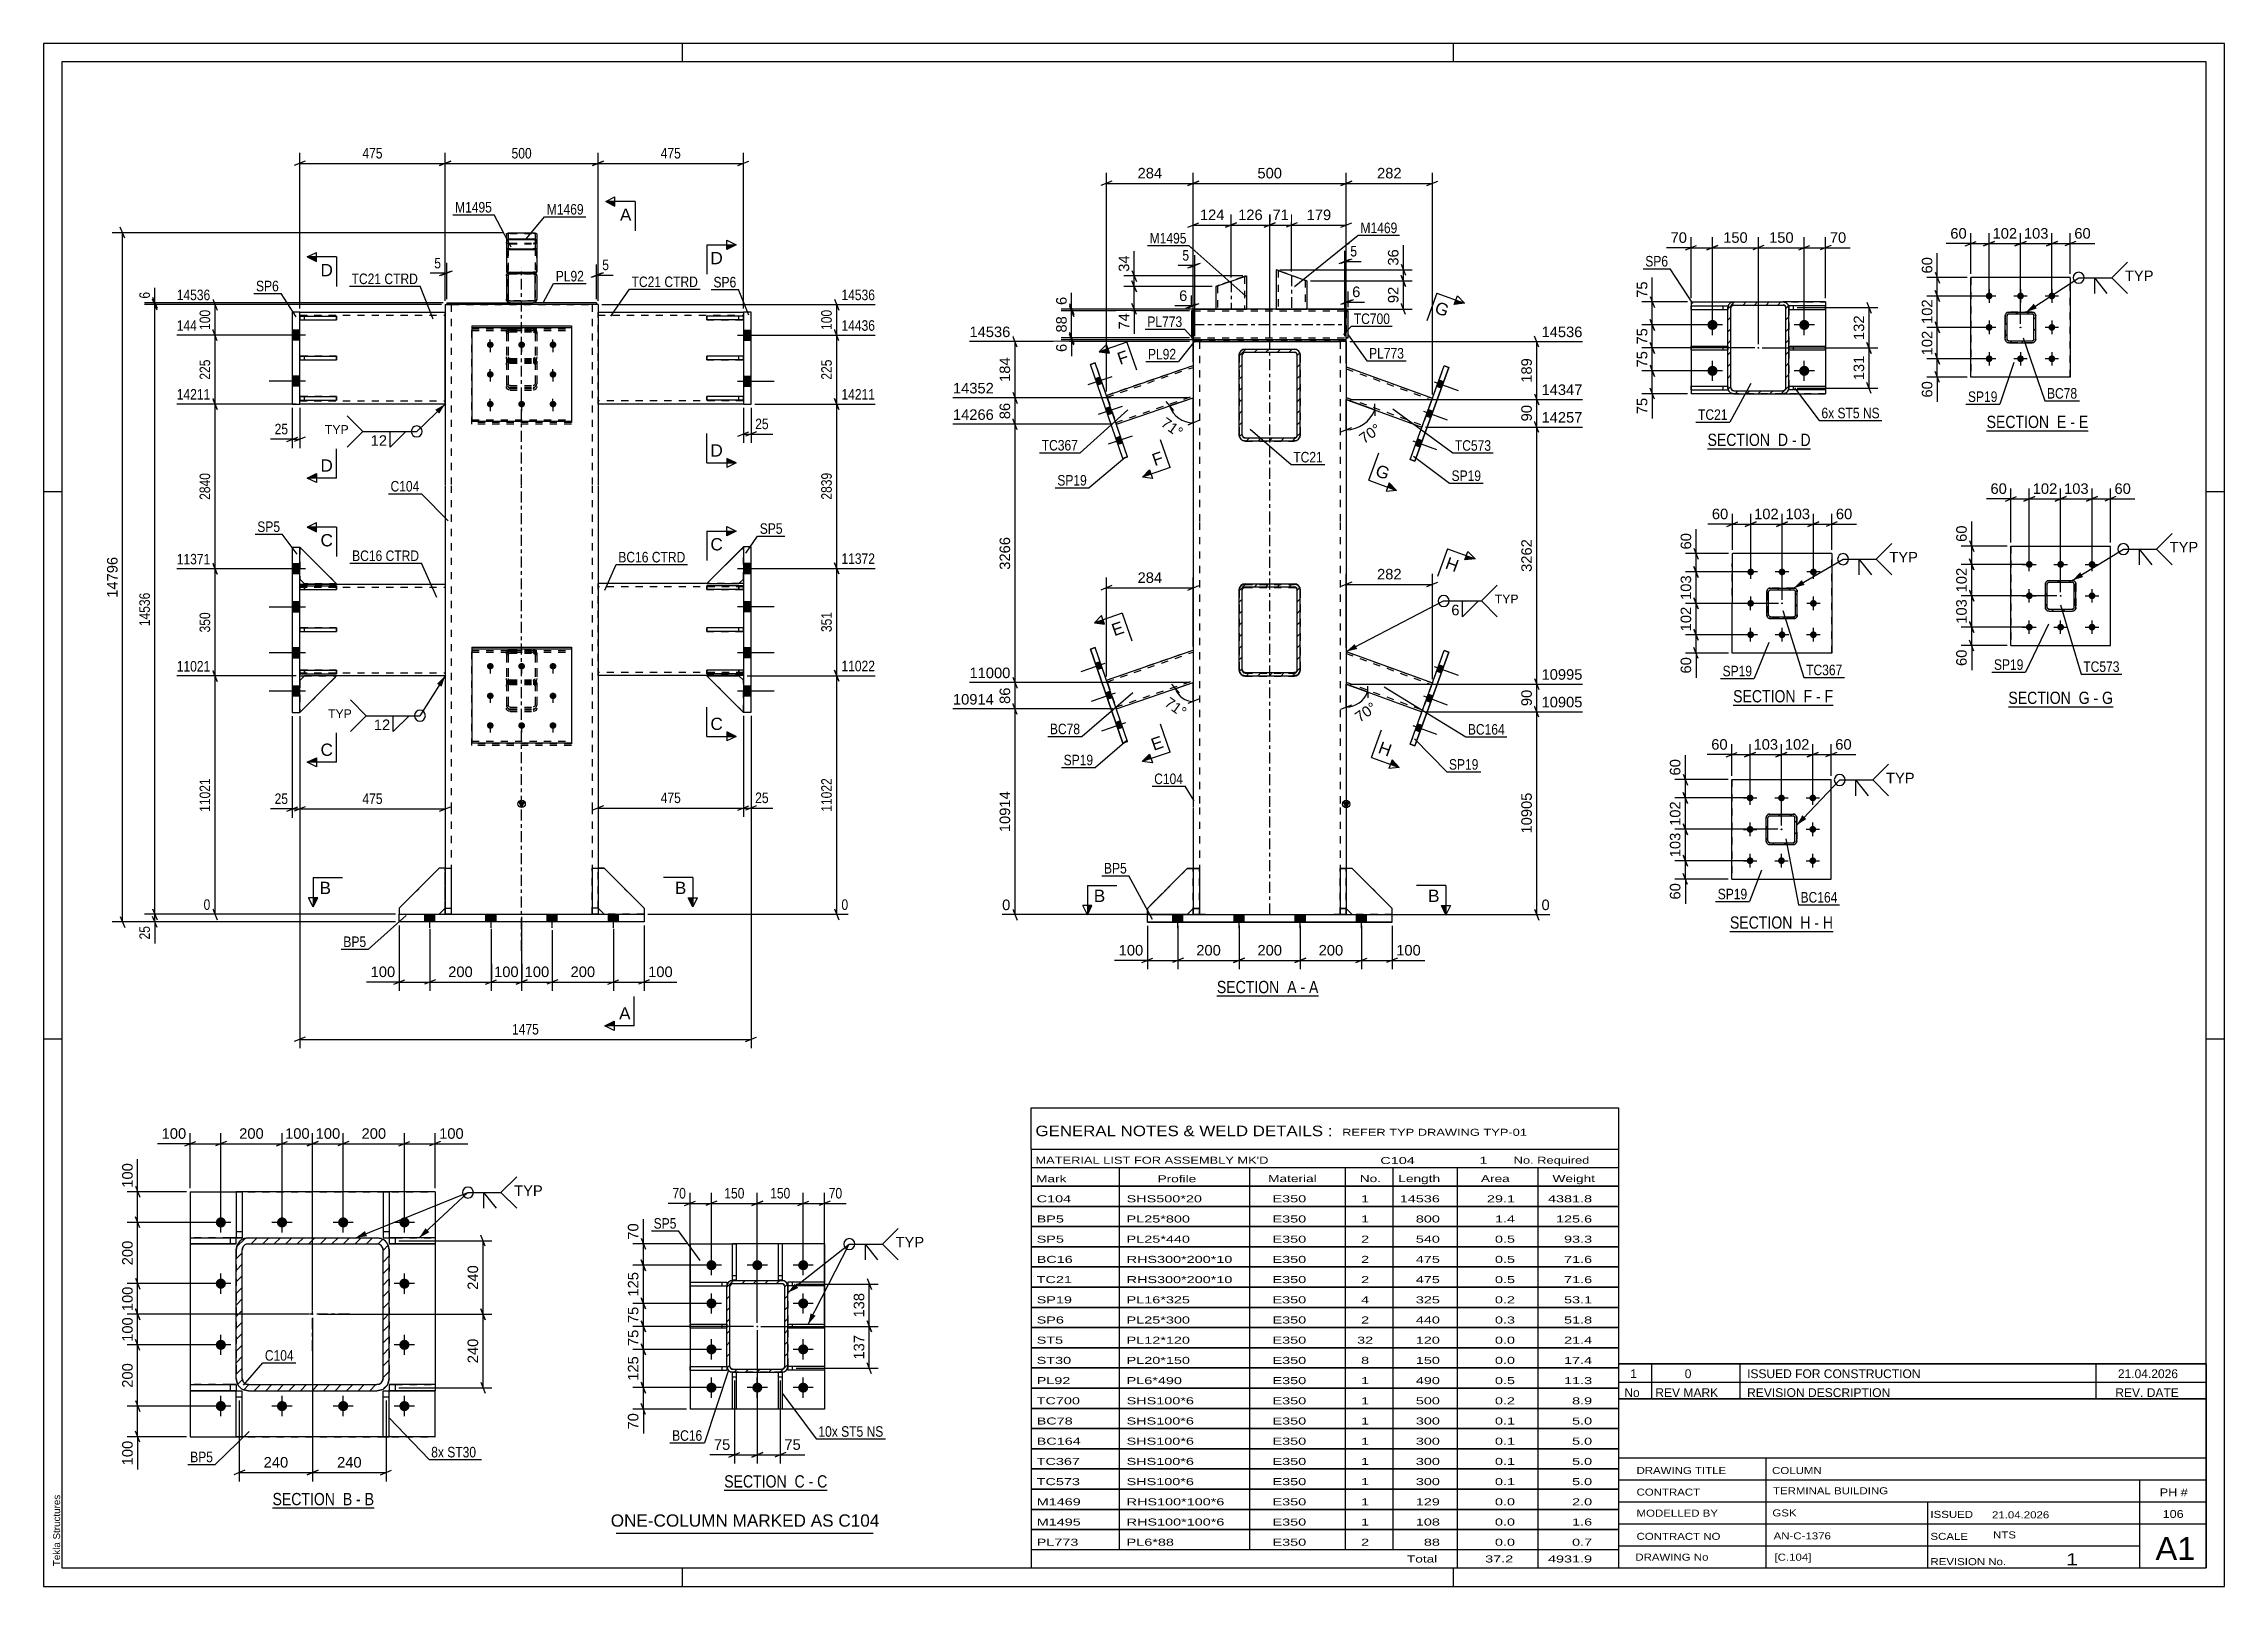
# Model space of a CAD drawing. Header units: millimetres. Extents: x -130 to 464, y -183 to 237.
import ezdxf

# ---------------------------------------------------------------- set-up
doc = ezdxf.new("R2010")
doc.units = ezdxf.units.MM
doc.linetypes.add('DXK_LINE_DOT2', pattern=[3.9198, 1.9599, -1.9599])
doc.linetypes.add('DXK_LINE_DOT3', pattern=[5.9187, 2.979, -0.9799, 0.9799, -0.9799])
doc.styles.add('Arial', font='ARIAL.TTF', dxfattribs={"height": 0.2})
doc.styles.add('Arial Narrow', font='ARIALN.TTF', dxfattribs={"height": 0.2})

# ---------------------------------------------------------------- blocks, each defined once
blk = doc.blocks.new('Unknown-284929020-18 - 3948')
at = {"color": 6, "linetype": 'Continuous'}
blk.add_line((399.04, 131.62), (426.68, 131.62), dxfattribs=at)
at = {"color": 0, "linetype": 'Continuous'}
blk.add_wipeout([(417.15, 132.37), (417.15, 135.87), (399.04, 135.87), (399.04, 132.37)], dxfattribs=at)
blk.add_wipeout([(420.75, 132.37), (420.75, 135.87), (418.2, 135.87), (418.2, 132.37)], dxfattribs=at)
at = {"color": 7, "linetype": 'Continuous', "style": 'Arial Narrow'}
blk.add_text('SECTION ', height=3.34, dxfattribs=at).set_placement((399.04, 132.37))
at = {"color": 0, "linetype": 'Continuous'}
blk.add_wipeout([(423.08, 132.37), (423.08, 135.87), (421.8, 135.87), (421.8, 132.37)], dxfattribs=at)
at = {"color": 7, "linetype": 'Continuous', "style": 'Arial Narrow'}
blk.add_text('E', height=3.34, dxfattribs=at).set_placement((418.2, 132.37))
at = {"color": 0, "linetype": 'Continuous'}
blk.add_wipeout([(426.68, 132.37), (426.68, 135.87), (424.13, 135.87), (424.13, 132.37)], dxfattribs=at)
at = {"color": 7, "linetype": 'Continuous', "style": 'Arial Narrow'}
for s, p in [('-', (421.8, 132.37)), ('E', (424.13, 132.37))]:
    blk.add_text(s, height=3.34, dxfattribs=at).set_placement(p)
blk = doc.blocks.new('Unknown-284929020-1134')
at = {"color": 5, "linetype": 'Continuous'}
for p, q in [((463.79, 237.02), (-130.21, 237.02)), ((-130.21, 237.02), (-130.21, -182.98)), ((458.79, 232.02), (-125.21, 232.02)), ((-125.21, 232.02), (-125.21, -177.98)), ((43.79, 232.02), (43.79, 237.02)), ((253.79, 232.02), (253.79, 237.02)), ((458.79, -177.98), (458.79, 232.02)), ((463.79, -182.98), (463.79, 237.02)), ((-125.21, 115.02), (-130.21, 115.02)), ((463.79, 115.02), (458.79, 115.02)), ((-125.21, -33.98), (-130.21, -33.98)), ((463.79, -33.98), (458.79, -33.98)), ((-125.21, -177.98), (458.79, -177.98)), ((43.79, -182.98), (43.79, -177.98)), ((253.79, -182.98), (253.79, -177.98)), ((-130.21, -182.98), (463.79, -182.98))]:
    blk.add_line(p, q, dxfattribs=at)
at = {"color": 174, "linetype": 'Continuous', "style": 'Arial'}
blk.add_text('Tekla Structures', height=1.9102, rotation=90, dxfattribs=at).set_placement((-125.71, -177.48))
blk = doc.blocks.new('Unknown-284929020-11 - 2021')
at = {"color": 6, "linetype": 'Continuous'}
blk.add_line((-67.85, -161.64), (-40.21, -161.64), dxfattribs=at)
at = {"color": 0, "linetype": 'Continuous'}
blk.add_wipeout([(-49.74, -160.89), (-49.74, -157.39), (-67.85, -157.39), (-67.85, -160.89)], dxfattribs=at)
blk.add_wipeout([(-46.14, -160.89), (-46.14, -157.39), (-48.69, -157.39), (-48.69, -160.89)], dxfattribs=at)
at = {"color": 7, "linetype": 'Continuous', "style": 'Arial Narrow'}
blk.add_text('SECTION ', height=3.34, dxfattribs=at).set_placement((-67.85, -160.89))
at = {"color": 0, "linetype": 'Continuous'}
blk.add_wipeout([(-43.81, -160.89), (-43.81, -157.39), (-45.09, -157.39), (-45.09, -160.89)], dxfattribs=at)
at = {"color": 7, "linetype": 'Continuous', "style": 'Arial Narrow'}
blk.add_text('B', height=3.34, dxfattribs=at).set_placement((-48.69, -160.89))
at = {"color": 0, "linetype": 'Continuous'}
blk.add_wipeout([(-40.21, -160.89), (-40.21, -157.39), (-42.76, -157.39), (-42.76, -160.89)], dxfattribs=at)
at = {"color": 7, "linetype": 'Continuous', "style": 'Arial Narrow'}
for s, p in [('-', (-45.09, -160.89)), ('B', (-42.76, -160.89))]:
    blk.add_text(s, height=3.34, dxfattribs=at).set_placement(p)
blk = doc.blocks.new('Unknown-284929020-13 - 2450')
at = {"color": 6, "linetype": 'Continuous'}
blk.add_line((55.18, -156.82), (83.25, -156.82), dxfattribs=at)
at = {"color": 0, "linetype": 'Continuous'}
blk.add_wipeout([(73.28, -156.07), (73.28, -152.57), (55.18, -152.57), (55.18, -156.07)], dxfattribs=at)
blk.add_wipeout([(77.1, -156.07), (77.1, -152.57), (74.33, -152.57), (74.33, -156.07)], dxfattribs=at)
at = {"color": 7, "linetype": 'Continuous', "style": 'Arial Narrow'}
blk.add_text('SECTION ', height=3.34, dxfattribs=at).set_placement((55.18, -156.07))
at = {"color": 0, "linetype": 'Continuous'}
blk.add_wipeout([(79.43, -156.07), (79.43, -152.57), (78.15, -152.57), (78.15, -156.07)], dxfattribs=at)
at = {"color": 7, "linetype": 'Continuous', "style": 'Arial Narrow'}
blk.add_text('C', height=3.34, dxfattribs=at).set_placement((74.33, -156.07))
at = {"color": 0, "linetype": 'Continuous'}
blk.add_wipeout([(83.25, -156.07), (83.25, -152.57), (80.48, -152.57), (80.48, -156.07)], dxfattribs=at)
at = {"color": 7, "linetype": 'Continuous', "style": 'Arial Narrow'}
for s, p in [('C', (80.48, -156.07)), ('-', (78.15, -156.07))]:
    blk.add_text(s, height=3.34, dxfattribs=at).set_placement(p)
blk = doc.blocks.new('Unknown-284929020-14 - 2794')
at = {"color": 6, "linetype": 'Continuous'}
blk.add_line((323.02, 126.74), (351.09, 126.74), dxfattribs=at)
at = {"color": 0, "linetype": 'Continuous'}
blk.add_wipeout([(341.13, 127.49), (341.13, 130.99), (323.02, 130.99), (323.02, 127.49)], dxfattribs=at)
blk.add_wipeout([(344.95, 127.49), (344.95, 130.99), (342.18, 130.99), (342.18, 127.49)], dxfattribs=at)
at = {"color": 7, "linetype": 'Continuous', "style": 'Arial Narrow'}
blk.add_text('SECTION ', height=3.34, dxfattribs=at).set_placement((323.02, 127.49))
at = {"color": 0, "linetype": 'Continuous'}
blk.add_wipeout([(347.27, 127.49), (347.27, 130.99), (346, 130.99), (346, 127.49)], dxfattribs=at)
at = {"color": 7, "linetype": 'Continuous', "style": 'Arial Narrow'}
blk.add_text('D', height=3.34, dxfattribs=at).set_placement((342.18, 127.49))
at = {"color": 0, "linetype": 'Continuous'}
blk.add_wipeout([(351.09, 127.49), (351.09, 130.99), (348.32, 130.99), (348.32, 127.49)], dxfattribs=at)
at = {"color": 7, "linetype": 'Continuous', "style": 'Arial Narrow'}
for s, p in [('D', (348.32, 127.49)), ('-', (346, 127.49))]:
    blk.add_text(s, height=3.34, dxfattribs=at).set_placement(p)
blk = doc.blocks.new('Unknown-284929020-15 - 3601')
at = {"color": 6, "linetype": 'Continuous'}
blk.add_line((329.12, -4.67), (357.19, -4.67), dxfattribs=at)
at = {"color": 0, "linetype": 'Continuous'}
blk.add_wipeout([(347.22, -3.92), (347.22, -0.42), (329.12, -0.42), (329.12, -3.92)], dxfattribs=at)
blk.add_wipeout([(351.04, -3.92), (351.04, -0.42), (348.27, -0.42), (348.27, -3.92)], dxfattribs=at)
at = {"color": 7, "linetype": 'Continuous', "style": 'Arial Narrow'}
blk.add_text('SECTION ', height=3.34, dxfattribs=at).set_placement((329.12, -3.92))
at = {"color": 0, "linetype": 'Continuous'}
blk.add_wipeout([(353.37, -3.92), (353.37, -0.42), (352.09, -0.42), (352.09, -3.92)], dxfattribs=at)
at = {"color": 7, "linetype": 'Continuous', "style": 'Arial Narrow'}
blk.add_text('H', height=3.34, dxfattribs=at).set_placement((348.27, -3.92))
at = {"color": 0, "linetype": 'Continuous'}
blk.add_wipeout([(357.19, -3.92), (357.19, -0.42), (354.42, -0.42), (354.42, -3.92)], dxfattribs=at)
at = {"color": 7, "linetype": 'Continuous', "style": 'Arial Narrow'}
for s, p in [('-', (352.09, -3.92)), ('H', (354.42, -3.92))]:
    blk.add_text(s, height=3.34, dxfattribs=at).set_placement(p)
blk = doc.blocks.new('Unknown-284929020-16 - 3766')
at = {"color": 6, "linetype": 'Continuous'}
blk.add_line((404.96, 56.5), (433.46, 56.5), dxfattribs=at)
at = {"color": 0, "linetype": 'Continuous'}
blk.add_wipeout([(423.06, 57.25), (423.06, 60.75), (404.96, 60.75), (404.96, 57.25)], dxfattribs=at)
blk.add_wipeout([(427.1, 57.25), (427.1, 60.75), (424.11, 60.75), (424.11, 57.25)], dxfattribs=at)
at = {"color": 7, "linetype": 'Continuous', "style": 'Arial Narrow'}
blk.add_text('SECTION ', height=3.34, dxfattribs=at).set_placement((404.96, 57.25))
at = {"color": 0, "linetype": 'Continuous'}
blk.add_wipeout([(429.42, 57.25), (429.42, 60.75), (428.15, 60.75), (428.15, 57.25)], dxfattribs=at)
at = {"color": 7, "linetype": 'Continuous', "style": 'Arial Narrow'}
blk.add_text('G', height=3.34, dxfattribs=at).set_placement((424.11, 57.25))
at = {"color": 0, "linetype": 'Continuous'}
blk.add_wipeout([(433.46, 57.25), (433.46, 60.75), (430.47, 60.75), (430.47, 57.25)], dxfattribs=at)
at = {"color": 7, "linetype": 'Continuous', "style": 'Arial Narrow'}
for s, p in [('G', (430.47, 57.25)), ('-', (428.15, 57.25))]:
    blk.add_text(s, height=3.34, dxfattribs=at).set_placement(p)
blk = doc.blocks.new('Unknown-284929020-17 - 3059')
at = {"color": 6, "linetype": 'Continuous'}
blk.add_line((189.37, -22.23), (217.02, -22.23), dxfattribs=at)
at = {"color": 0, "linetype": 'Continuous'}
blk.add_wipeout([(207.48, -21.48), (207.48, -17.98), (189.37, -17.98), (189.37, -21.48)], dxfattribs=at)
blk.add_wipeout([(211.09, -21.48), (211.09, -17.98), (208.53, -17.98), (208.53, -21.48)], dxfattribs=at)
at = {"color": 7, "linetype": 'Continuous', "style": 'Arial Narrow'}
blk.add_text('SECTION ', height=3.34, dxfattribs=at).set_placement((189.37, -21.48))
at = {"color": 0, "linetype": 'Continuous'}
blk.add_wipeout([(213.41, -21.48), (213.41, -17.98), (212.14, -17.98), (212.14, -21.48)], dxfattribs=at)
at = {"color": 7, "linetype": 'Continuous', "style": 'Arial Narrow'}
blk.add_text('A', height=3.34, dxfattribs=at).set_placement((208.53, -21.48))
at = {"color": 0, "linetype": 'Continuous'}
blk.add_wipeout([(217.02, -21.48), (217.02, -17.98), (214.46, -17.98), (214.46, -21.48)], dxfattribs=at)
at = {"color": 7, "linetype": 'Continuous', "style": 'Arial Narrow'}
for s, p in [('-', (212.14, -21.48)), ('A', (214.46, -21.48))]:
    blk.add_text(s, height=3.34, dxfattribs=at).set_placement(p)
blk = doc.blocks.new('Unknown-284929020-19 - 4119')
at = {"color": 6, "linetype": 'Continuous'}
blk.add_line((329.99, 56.93), (357.21, 56.93), dxfattribs=at)
at = {"color": 0, "linetype": 'Continuous'}
blk.add_wipeout([(348.1, 57.68), (348.1, 61.18), (329.99, 61.18), (329.99, 57.68)], dxfattribs=at)
blk.add_wipeout([(351.49, 57.68), (351.49, 61.18), (349.15, 61.18), (349.15, 57.68)], dxfattribs=at)
at = {"color": 7, "linetype": 'Continuous', "style": 'Arial Narrow'}
blk.add_text('SECTION ', height=3.34, dxfattribs=at).set_placement((329.99, 57.68))
at = {"color": 0, "linetype": 'Continuous'}
blk.add_wipeout([(353.82, 57.68), (353.82, 61.18), (352.54, 61.18), (352.54, 57.68)], dxfattribs=at)
at = {"color": 7, "linetype": 'Continuous', "style": 'Arial Narrow'}
blk.add_text('F', height=3.34, dxfattribs=at).set_placement((349.15, 57.68))
at = {"color": 0, "linetype": 'Continuous'}
blk.add_wipeout([(357.21, 57.68), (357.21, 61.18), (354.87, 61.18), (354.87, 57.68)], dxfattribs=at)
at = {"color": 7, "linetype": 'Continuous', "style": 'Arial Narrow'}
for s, p in [('F', (354.87, 57.68)), ('-', (352.54, 57.68))]:
    blk.add_text(s, height=3.34, dxfattribs=at).set_placement(p)
blk = doc.blocks.new('Bolt-284929020-3955 - 3948')
at = {"linetype": 'Continuous'}
for points in [[(398.8, 168.31), (398.82, 168.5), (398.88, 168.68), (398.98, 168.85), (399.1, 168.99), (399.26, 169.11), (399.43, 169.18), (399.62, 169.22), (399.81, 169.22), (400, 169.18), (400.18, 169.11), (400.33, 168.99), (400.46, 168.85), (400.56, 168.69), (400.61, 168.5), (400.63, 168.31), (400.61, 168.12), (400.56, 167.94), (400.46, 167.77), (400.33, 167.63), (400.18, 167.52), (400, 167.44), (399.81, 167.4), (399.62, 167.4), (399.44, 167.44), (399.26, 167.52), (399.11, 167.63), (398.98, 167.77), (398.88, 167.94), (398.82, 168.12)], [(407.34, 168.31), (407.36, 168.5), (407.42, 168.68), (407.52, 168.85), (407.65, 168.99), (407.8, 169.1), (407.98, 169.18), (408.16, 169.22), (408.35, 169.22), (408.54, 169.18), (408.72, 169.1), (408.87, 168.99), (409, 168.85), (409.1, 168.68), (409.16, 168.5), (409.18, 168.31), (409.16, 168.12), (409.1, 167.94), (409, 167.77), (408.87, 167.63), (408.72, 167.52), (408.54, 167.44), (408.36, 167.4), (408.16, 167.4), (407.98, 167.44), (407.8, 167.52), (407.65, 167.63), (407.52, 167.77), (407.42, 167.94), (407.36, 168.12)], [(415.88, 168.31), (415.9, 168.5), (415.96, 168.68), (416.06, 168.85), (416.19, 168.99), (416.34, 169.1), (416.52, 169.18), (416.71, 169.22), (416.9, 169.22), (417.08, 169.18), (417.26, 169.1), (417.41, 168.99), (417.54, 168.85), (417.64, 168.68), (417.7, 168.5), (417.72, 168.31), (417.7, 168.12), (417.64, 167.94), (417.54, 167.77), (417.42, 167.63), (417.26, 167.52), (417.09, 167.44), (416.9, 167.4), (416.71, 167.4), (416.52, 167.44), (416.34, 167.51), (416.19, 167.63), (416.06, 167.77), (415.96, 167.94), (415.91, 168.12)], [(398.8, 159.77), (398.82, 159.96), (398.88, 160.14), (398.97, 160.31), (399.1, 160.45), (399.26, 160.56), (399.43, 160.64), (399.62, 160.68), (399.81, 160.68), (400, 160.64), (400.17, 160.56), (400.33, 160.45), (400.46, 160.31), (400.55, 160.14), (400.61, 159.96), (400.63, 159.77), (400.61, 159.58), (400.55, 159.4), (400.46, 159.23), (400.33, 159.09), (400.18, 158.98), (400, 158.9), (399.81, 158.86), (399.62, 158.86), (399.43, 158.9), (399.26, 158.98), (399.1, 159.09), (398.98, 159.23), (398.88, 159.4), (398.82, 159.58)], [(415.88, 159.77), (415.9, 159.96), (415.96, 160.14), (416.06, 160.31), (416.19, 160.45), (416.34, 160.56), (416.52, 160.64), (416.7, 160.68), (416.9, 160.68), (417.08, 160.64), (417.26, 160.56), (417.41, 160.45), (417.54, 160.31), (417.64, 160.14), (417.7, 159.96), (417.72, 159.77), (417.7, 159.58), (417.64, 159.39), (417.54, 159.23), (417.41, 159.09), (417.26, 158.97), (417.08, 158.9), (416.9, 158.86), (416.7, 158.86), (416.52, 158.9), (416.34, 158.97), (416.19, 159.09), (416.06, 159.23), (415.96, 159.39), (415.9, 159.58)], [(398.8, 151.23), (398.82, 151.42), (398.88, 151.6), (398.97, 151.77), (399.1, 151.91), (399.26, 152.02), (399.43, 152.1), (399.62, 152.14), (399.81, 152.14), (400, 152.1), (400.17, 152.02), (400.33, 151.91), (400.46, 151.77), (400.55, 151.6), (400.61, 151.42), (400.63, 151.23), (400.61, 151.04), (400.55, 150.86), (400.46, 150.69), (400.33, 150.55), (400.17, 150.43), (400, 150.36), (399.81, 150.32), (399.62, 150.32), (399.43, 150.36), (399.26, 150.43), (399.1, 150.55), (398.97, 150.69), (398.88, 150.85), (398.82, 151.04)], [(407.34, 151.23), (407.36, 151.42), (407.42, 151.6), (407.51, 151.77), (407.64, 151.91), (407.8, 152.02), (407.97, 152.1), (408.16, 152.14), (408.35, 152.14), (408.54, 152.1), (408.71, 152.02), (408.87, 151.91), (409, 151.77), (409.09, 151.6), (409.15, 151.42), (409.17, 151.23), (409.15, 151.04), (409.09, 150.85), (409, 150.69), (408.87, 150.55), (408.72, 150.43), (408.54, 150.36), (408.35, 150.32), (408.16, 150.32), (407.97, 150.35), (407.8, 150.43), (407.64, 150.55), (407.52, 150.69), (407.42, 150.85), (407.36, 151.04)], [(415.88, 151.22), (415.9, 151.42), (415.96, 151.6), (416.06, 151.76), (416.18, 151.91), (416.34, 152.02), (416.51, 152.1), (416.7, 152.14), (416.89, 152.14), (417.08, 152.1), (417.26, 152.02), (417.41, 151.91), (417.54, 151.76), (417.64, 151.6), (417.7, 151.42), (417.72, 151.23), (417.7, 151.04), (417.64, 150.85), (417.54, 150.69), (417.41, 150.54), (417.26, 150.43), (417.08, 150.35), (416.9, 150.31), (416.7, 150.31), (416.52, 150.35), (416.34, 150.43), (416.19, 150.54), (416.06, 150.69), (415.96, 150.85), (415.9, 151.03)]]:
    blk.add_hatch(color=1, dxfattribs=at).paths.add_polyline_path(points)
at = {"color": 1, "linetype": 'Continuous'}
for p, q in [((401.55, 168.31), (397.88, 168.31)), ((399.72, 170.15), (399.72, 166.48)), ((410.09, 168.31), (406.43, 168.31)), ((408.26, 170.14), (408.26, 166.48)), ((418.63, 168.31), (414.97, 168.31)), ((416.8, 170.14), (416.8, 166.48)), ((399.72, 161.6), (399.72, 157.94)), ((416.8, 161.6), (416.8, 157.93)), ((401.55, 159.77), (397.88, 159.77)), ((418.63, 159.77), (414.97, 159.77)), ((401.55, 151.23), (397.88, 151.23)), ((399.72, 153.06), (399.71, 149.4)), ((410.09, 151.23), (406.42, 151.23)), ((408.26, 153.06), (408.26, 149.39)), ((418.63, 151.23), (414.97, 151.23)), ((416.8, 153.06), (416.8, 149.39))]:
    blk.add_line(p, q, dxfattribs=at)
blk = doc.blocks.new('Part-284929020-4019 - 3948')
at = {"color": 2, "linetype": 'Continuous'}
for p, q in [((394.71, 146.23), (394.72, 173.31)), ((421.8, 173.31), (394.72, 173.31)), ((421.8, 173.31), (421.8, 173.31)), ((421.8, 173.31), (421.8, 146.22)), ((421.8, 146.22), (394.71, 146.23)), ((421.8, 146.22), (421.8, 146.22))]:
    blk.add_line(p, q, dxfattribs=at)
at = {"color": 7, "linetype": 'DXK_LINE_DOT2'}
for p, q in [((394.72, 173.31), (394.71, 146.23)), ((421.8, 146.22), (421.8, 173.31))]:
    blk.add_line(p, q, dxfattribs=at)
blk = doc.blocks.new('Part-284929020-4011 - 3948')
at = {"linetype": 'Continuous'}
h = blk.add_hatch(dxfattribs=at)
h.set_pattern_fill('', scale=0.7, style=0, pattern_type=0)
h.set_pattern_definition([(45, (411.8074, 155.6774), (-1.57154, 1.57154), [])])
h.paths.add_polyline_path([(411.42, 155.6), (411.81, 155.68), (412.13, 155.89), (412.35, 156.22), (412.42, 156.6), (412.43, 162.93), (412.35, 163.32), (412.13, 163.64), (411.81, 163.86), (411.43, 163.93), (405.09, 163.94), (404.71, 163.86), (404.39, 163.64), (404.17, 163.32), (404.09, 162.94), (404.09, 156.6), (404.17, 156.22), (404.38, 155.9), (404.71, 155.68), (405.09, 155.6)])
h.paths.add_polyline_path([(405.09, 156.1), (404.9, 156.14), (404.74, 156.25), (404.63, 156.41), (404.59, 156.6), (404.59, 162.94), (404.63, 163.13), (404.74, 163.29), (404.9, 163.4), (405.09, 163.44), (411.43, 163.43), (411.62, 163.4), (411.78, 163.29), (411.89, 163.13), (411.93, 162.93), (411.92, 156.6), (411.89, 156.41), (411.78, 156.25), (411.62, 156.14), (411.42, 156.1)])
blk.add_hatch(color=246, dxfattribs=at).paths.add_polyline_path([(408.26, 159.67, -1), (408.26, 159.87, -1)])
at = {"color": 7, "linetype": 'DXK_LINE_DOT2'}
for p, q in [((404.09, 162.94), (404.17, 163.32)), ((404.09, 162.94), (404.09, 156.6)), ((404.17, 163.32), (404.17, 163.32)), ((404.63, 163.13), (404.59, 162.94)), ((404.59, 156.6), (404.59, 162.94)), ((404.74, 163.29), (404.63, 163.13)), ((404.71, 163.86), (405.09, 163.94)), ((404.9, 163.4), (404.74, 163.29)), ((405.09, 163.44), (404.9, 163.4)), ((411.43, 163.93), (405.09, 163.94)), ((405.09, 163.44), (411.43, 163.43)), ((411.43, 163.93), (411.81, 163.86)), ((411.62, 163.4), (411.43, 163.43)), ((411.78, 163.29), (411.62, 163.4)), ((411.89, 163.13), (411.78, 163.29)), ((411.93, 162.93), (411.89, 163.13)), ((411.92, 156.6), (411.93, 162.93)), ((412.35, 163.32), (412.43, 162.93)), ((412.42, 156.6), (412.43, 162.93)), ((404.17, 156.22), (404.09, 156.6)), ((404.09, 156.6), (404.09, 156.6)), ((404.59, 156.6), (404.63, 156.41)), ((404.63, 156.41), (404.74, 156.25)), ((405.09, 155.6), (404.71, 155.68)), ((404.74, 156.25), (404.9, 156.14)), ((404.9, 156.14), (405.09, 156.1)), ((405.09, 156.1), (411.42, 156.1)), ((411.42, 155.6), (405.09, 155.6)), ((411.42, 156.1), (411.62, 156.14)), ((411.81, 155.68), (411.42, 155.6)), ((411.62, 156.14), (411.78, 156.25)), ((411.78, 156.25), (411.89, 156.41)), ((411.89, 156.41), (411.92, 156.6)), ((412.42, 156.6), (412.35, 156.22))]:
    blk.add_line(p, q, dxfattribs=at)
at = {"color": 2, "linetype": 'Continuous'}
for p, q in [((404.17, 163.32), (404.09, 162.94)), ((404.09, 162.94), (404.09, 162.94)), ((404.09, 156.6), (404.09, 162.94)), ((404.59, 162.94), (404.63, 163.13)), ((404.59, 162.94), (404.59, 162.94)), ((404.59, 156.6), (404.59, 162.94)), ((404.63, 163.13), (404.74, 163.29)), ((405.09, 163.94), (404.71, 163.86)), ((404.74, 163.29), (404.9, 163.4)), ((404.9, 163.4), (405.09, 163.44)), ((405.09, 163.94), (405.09, 163.94)), ((405.09, 163.94), (411.43, 163.93)), ((405.09, 163.44), (405.09, 163.44)), ((405.09, 163.44), (411.43, 163.43)), ((411.43, 163.93), (411.43, 163.93)), ((411.81, 163.86), (411.43, 163.93)), ((411.43, 163.43), (411.43, 163.43)), ((411.43, 163.43), (411.62, 163.4)), ((411.62, 163.4), (411.78, 163.29)), ((411.78, 163.29), (411.89, 163.13)), ((411.89, 163.13), (411.93, 162.93)), ((411.92, 156.6), (411.93, 162.93)), ((411.93, 162.93), (411.93, 162.93)), ((412.43, 162.93), (412.35, 163.32)), ((412.42, 156.6), (412.43, 162.93)), ((412.43, 162.93), (412.43, 162.93)), ((404.09, 156.6), (404.09, 156.6)), ((404.09, 156.6), (404.17, 156.22)), ((404.59, 156.6), (404.59, 156.6)), ((404.63, 156.41), (404.59, 156.6)), ((404.74, 156.25), (404.63, 156.41)), ((404.71, 155.68), (405.09, 155.6)), ((404.9, 156.14), (404.74, 156.25)), ((405.09, 156.1), (404.9, 156.14)), ((405.09, 156.1), (405.09, 156.1)), ((405.09, 156.1), (411.42, 156.1)), ((405.09, 155.6), (405.09, 155.6)), ((405.09, 155.6), (411.42, 155.6)), ((411.62, 156.14), (411.42, 156.1)), ((411.42, 156.1), (411.42, 156.1)), ((411.42, 155.6), (411.81, 155.68)), ((411.42, 155.6), (411.42, 155.6)), ((411.78, 156.25), (411.62, 156.14)), ((411.89, 156.41), (411.78, 156.25)), ((411.92, 156.6), (411.89, 156.41)), ((411.92, 156.6), (411.92, 156.6)), ((412.35, 156.22), (412.42, 156.6)), ((412.42, 156.6), (412.42, 156.6))]:
    blk.add_line(p, q, dxfattribs=at)
at = {"color": 7, "linetype": 'DXK_LINE_DOT3'}
blk.add_line((408.26, 159.77), (408.26, 159.77), dxfattribs=at)
at = {"color": 246, "linetype": 'DXK_LINE_DOT2'}
blk.add_line((408.26, 159.77), (408.26, 159.77), dxfattribs=at)
at = {"color": 246, "linetype": 'Continuous'}
blk.add_circle((408.26, 159.77), 0.1, dxfattribs=at)
at = {"color": 7, "linetype": 'DXK_LINE_DOT2'}
for centre, start, end in [((405.09, 162.94), 112.49003, 157.49003), ((411.43, 162.93), 22.49003, 67.49003), ((405.09, 156.6), 202.49003, 247.49003), ((411.42, 156.6), 292.49003, 337.49003)]:
    blk.add_arc(centre, 1, start, end, dxfattribs=at)
at = {"color": 2, "linetype": 'Continuous'}
for centre, start, end in [((405.09, 162.94), 112.49003, 157.49003), ((411.43, 162.93), 22.49003, 67.49003), ((405.09, 156.6), 202.49003, 247.49003), ((411.42, 156.6), 292.49003, 337.49003)]:
    blk.add_arc(centre, 1, start, end, dxfattribs=at)
blk = doc.blocks.new('Bolt-284929020-2123 - 2021')
at = {"linetype": 'Continuous'}
for points in [[(-81.93, -85.28), (-82.22, -85.25), (-82.49, -85.16), (-82.74, -85.02), (-82.95, -84.82), (-83.12, -84.59), (-83.24, -84.33), (-83.3, -84.05), (-83.3, -83.76), (-83.24, -83.48), (-83.12, -83.22), (-82.95, -82.98), (-82.74, -82.79), (-82.49, -82.65), (-82.22, -82.56), (-81.93, -82.53), (-81.65, -82.56), (-81.37, -82.65), (-81.12, -82.79), (-80.91, -82.98), (-80.74, -83.22), (-80.62, -83.48), (-80.56, -83.76), (-80.56, -84.05), (-80.62, -84.33), (-80.74, -84.59), (-80.91, -84.82), (-81.12, -85.02), (-81.37, -85.16), (-81.65, -85.25)], [(-65.26, -85.28), (-65.55, -85.25), (-65.82, -85.16), (-66.07, -85.02), (-66.29, -84.82), (-66.46, -84.59), (-66.57, -84.33), (-66.63, -84.05), (-66.63, -83.76), (-66.57, -83.48), (-66.46, -83.22), (-66.29, -82.98), (-66.07, -82.79), (-65.82, -82.65), (-65.55, -82.56), (-65.26, -82.53), (-64.98, -82.56), (-64.71, -82.65), (-64.46, -82.79), (-64.24, -82.98), (-64.07, -83.22), (-63.96, -83.48), (-63.9, -83.76), (-63.9, -84.05), (-63.96, -84.33), (-64.07, -84.59), (-64.24, -84.82), (-64.46, -85.02), (-64.71, -85.16), (-64.98, -85.25)], [(-48.6, -85.28), (-48.88, -85.25), (-49.16, -85.16), (-49.41, -85.02), (-49.62, -84.82), (-49.79, -84.59), (-49.91, -84.33), (-49.97, -84.05), (-49.97, -83.76), (-49.91, -83.48), (-49.79, -83.22), (-49.62, -82.98), (-49.41, -82.79), (-49.16, -82.65), (-48.88, -82.56), (-48.6, -82.53), (-48.31, -82.56), (-48.04, -82.65), (-47.79, -82.79), (-47.58, -82.98), (-47.41, -83.22), (-47.29, -83.48), (-47.23, -83.76), (-47.23, -84.05), (-47.29, -84.33), (-47.41, -84.59), (-47.58, -84.82), (-47.79, -85.02), (-48.04, -85.16), (-48.31, -85.25)], [(-31.93, -85.28), (-32.22, -85.25), (-32.49, -85.16), (-32.74, -85.02), (-32.95, -84.82), (-33.12, -84.59), (-33.24, -84.33), (-33.3, -84.05), (-33.3, -83.76), (-33.24, -83.48), (-33.12, -83.22), (-32.95, -82.98), (-32.74, -82.79), (-32.49, -82.65), (-32.22, -82.56), (-31.93, -82.53), (-31.65, -82.56), (-31.37, -82.65), (-31.12, -82.79), (-30.91, -82.98), (-30.74, -83.22), (-30.62, -83.48), (-30.56, -83.76), (-30.56, -84.05), (-30.62, -84.33), (-30.74, -84.59), (-30.91, -84.82), (-31.12, -85.02), (-31.37, -85.16), (-31.65, -85.25)], [(-81.93, -101.95), (-82.22, -101.92), (-82.49, -101.83), (-82.74, -101.68), (-82.95, -101.49), (-83.12, -101.26), (-83.24, -101), (-83.3, -100.71), (-83.3, -100.43), (-83.24, -100.15), (-83.12, -99.88), (-82.95, -99.65), (-82.74, -99.46), (-82.49, -99.31), (-82.22, -99.23), (-81.93, -99.2), (-81.65, -99.23), (-81.37, -99.31), (-81.12, -99.46), (-80.91, -99.65), (-80.74, -99.88), (-80.62, -100.15), (-80.56, -100.43), (-80.56, -100.71), (-80.62, -101), (-80.74, -101.26), (-80.91, -101.49), (-81.12, -101.68), (-81.37, -101.83), (-81.65, -101.92)], [(-31.93, -101.95), (-32.22, -101.92), (-32.49, -101.83), (-32.74, -101.68), (-32.95, -101.49), (-33.12, -101.26), (-33.24, -101), (-33.3, -100.71), (-33.3, -100.43), (-33.24, -100.15), (-33.12, -99.88), (-32.95, -99.65), (-32.74, -99.46), (-32.49, -99.31), (-32.22, -99.23), (-31.93, -99.2), (-31.65, -99.23), (-31.37, -99.31), (-31.12, -99.46), (-30.91, -99.65), (-30.74, -99.88), (-30.62, -100.15), (-30.56, -100.43), (-30.56, -100.71), (-30.62, -101), (-30.74, -101.26), (-30.91, -101.49), (-31.12, -101.68), (-31.37, -101.83), (-31.65, -101.92)], [(-81.93, -118.61), (-82.22, -118.58), (-82.49, -118.49), (-82.74, -118.35), (-82.95, -118.16), (-83.12, -117.93), (-83.24, -117.66), (-83.3, -117.38), (-83.3, -117.09), (-83.24, -116.81), (-83.12, -116.55), (-82.95, -116.32), (-82.74, -116.13), (-82.49, -115.98), (-82.22, -115.89), (-81.93, -115.86), (-81.65, -115.89), (-81.37, -115.98), (-81.12, -116.13), (-80.91, -116.32), (-80.74, -116.55), (-80.62, -116.81), (-80.56, -117.09), (-80.56, -117.38), (-80.62, -117.66), (-80.74, -117.93), (-80.91, -118.16), (-81.12, -118.35), (-81.37, -118.49), (-81.65, -118.58)], [(-31.93, -118.61), (-32.22, -118.58), (-32.49, -118.49), (-32.74, -118.35), (-32.95, -118.16), (-33.12, -117.93), (-33.24, -117.66), (-33.3, -117.38), (-33.3, -117.09), (-33.24, -116.81), (-33.12, -116.55), (-32.95, -116.32), (-32.74, -116.13), (-32.49, -115.98), (-32.22, -115.89), (-31.93, -115.86), (-31.65, -115.89), (-31.37, -115.98), (-31.12, -116.13), (-30.91, -116.32), (-30.74, -116.55), (-30.62, -116.81), (-30.56, -117.09), (-30.56, -117.38), (-30.62, -117.66), (-30.74, -117.93), (-30.91, -118.16), (-31.12, -118.35), (-31.37, -118.49), (-31.65, -118.58)], [(-81.93, -135.28), (-82.22, -135.25), (-82.49, -135.16), (-82.74, -135.02), (-82.95, -134.82), (-83.12, -134.59), (-83.24, -134.33), (-83.3, -134.05), (-83.3, -133.76), (-83.24, -133.48), (-83.12, -133.22), (-82.95, -132.98), (-82.74, -132.79), (-82.49, -132.65), (-82.22, -132.56), (-81.93, -132.53), (-81.65, -132.56), (-81.37, -132.65), (-81.12, -132.79), (-80.91, -132.98), (-80.74, -133.22), (-80.62, -133.48), (-80.56, -133.76), (-80.56, -134.05), (-80.62, -134.33), (-80.74, -134.59), (-80.91, -134.82), (-81.12, -135.02), (-81.37, -135.16), (-81.65, -135.25)], [(-65.26, -135.28), (-65.55, -135.25), (-65.82, -135.16), (-66.07, -135.02), (-66.29, -134.82), (-66.46, -134.59), (-66.57, -134.33), (-66.63, -134.05), (-66.63, -133.76), (-66.57, -133.48), (-66.46, -133.22), (-66.29, -132.98), (-66.07, -132.79), (-65.82, -132.65), (-65.55, -132.56), (-65.26, -132.53), (-64.98, -132.56), (-64.71, -132.65), (-64.46, -132.79), (-64.24, -132.98), (-64.07, -133.22), (-63.96, -133.48), (-63.9, -133.76), (-63.9, -134.05), (-63.96, -134.33), (-64.07, -134.59), (-64.24, -134.82), (-64.46, -135.02), (-64.71, -135.16), (-64.98, -135.25)], [(-48.6, -135.28), (-48.88, -135.25), (-49.16, -135.16), (-49.41, -135.02), (-49.62, -134.82), (-49.79, -134.59), (-49.91, -134.33), (-49.97, -134.05), (-49.97, -133.76), (-49.91, -133.48), (-49.79, -133.22), (-49.62, -132.98), (-49.41, -132.79), (-49.16, -132.65), (-48.88, -132.56), (-48.6, -132.53), (-48.31, -132.56), (-48.04, -132.65), (-47.79, -132.79), (-47.58, -132.98), (-47.41, -133.22), (-47.29, -133.48), (-47.23, -133.76), (-47.23, -134.05), (-47.29, -134.33), (-47.41, -134.59), (-47.58, -134.82), (-47.79, -135.02), (-48.04, -135.16), (-48.31, -135.25)], [(-31.93, -135.28), (-32.22, -135.25), (-32.49, -135.16), (-32.74, -135.02), (-32.95, -134.82), (-33.12, -134.59), (-33.24, -134.33), (-33.3, -134.05), (-33.3, -133.76), (-33.24, -133.48), (-33.12, -133.22), (-32.95, -132.98), (-32.74, -132.79), (-32.49, -132.65), (-32.22, -132.56), (-31.93, -132.53), (-31.65, -132.56), (-31.37, -132.65), (-31.12, -132.79), (-30.91, -132.98), (-30.74, -133.22), (-30.62, -133.48), (-30.56, -133.76), (-30.56, -134.05), (-30.62, -134.33), (-30.74, -134.59), (-30.91, -134.82), (-31.12, -135.02), (-31.37, -135.16), (-31.65, -135.25)]]:
    blk.add_hatch(color=1, dxfattribs=at).paths.add_polyline_path(points)
at = {"color": 1, "linetype": 'Continuous'}
for p, q in [((-81.93, -86.65), (-81.93, -81.15)), ((-65.26, -86.65), (-65.26, -81.15)), ((-48.6, -86.65), (-48.6, -81.15)), ((-31.93, -86.65), (-31.93, -81.15)), ((-79.18, -83.9), (-84.68, -83.9)), ((-62.51, -83.9), (-68.01, -83.9)), ((-45.85, -83.9), (-51.35, -83.9)), ((-29.18, -83.9), (-34.68, -83.9)), ((-79.18, -100.57), (-84.68, -100.57)), ((-81.93, -103.32), (-81.93, -97.82)), ((-29.18, -100.57), (-34.68, -100.57)), ((-31.93, -103.32), (-31.93, -97.82)), ((-79.18, -117.24), (-84.68, -117.24)), ((-81.93, -119.99), (-81.93, -114.49)), ((-29.18, -117.24), (-34.68, -117.24)), ((-31.93, -119.99), (-31.93, -114.49)), ((-79.18, -133.9), (-84.68, -133.9)), ((-81.93, -136.65), (-81.93, -131.15)), ((-62.51, -133.9), (-68.01, -133.9)), ((-65.26, -136.65), (-65.26, -131.15)), ((-45.85, -133.9), (-51.35, -133.9)), ((-48.6, -136.65), (-48.6, -131.15)), ((-29.18, -133.9), (-34.68, -133.9)), ((-31.93, -136.65), (-31.93, -131.15))]:
    blk.add_line(p, q, dxfattribs=at)
blk = doc.blocks.new('Part-284929020-2075 - 2021')
at = {"color": 2, "linetype": 'Continuous'}
for p, q in [((-90.26, -88.07), (-90.26, -88.07)), ((-90.26, -88.07), (-79.43, -88.07)), ((-90.26, -88.07), (-90.26, -89.74)), ((-79.43, -88.07), (-77.76, -88.07)), ((-79.43, -88.07), (-79.43, -89.73)), ((-77.76, -89.74), (-77.76, -88.07)), ((-79.43, -89.73), (-90.26, -89.74)), ((-90.26, -89.74), (-79.43, -89.74)), ((-77.76, -89.73), (-79.43, -89.73)), ((-79.43, -89.74), (-77.76, -89.74)), ((-77.76, -89.73), (-77.76, -89.74))]:
    blk.add_line(p, q, dxfattribs=at)
at = {"color": 7, "linetype": 'DXK_LINE_DOT2'}
for p, q in [((-79.43, -88.07), (-90.26, -88.07)), ((-77.76, -88.07), (-79.43, -88.07)), ((-77.76, -88.07), (-77.76, -88.07)), ((-79.43, -89.74), (-79.43, -89.73))]:
    blk.add_line(p, q, dxfattribs=at)
blk = doc.blocks.new('Part-284929020-2060 - 2021')
at = {"color": 2, "linetype": 'Continuous'}
for p, q in [((-34.43, -128.07), (-36.1, -128.07)), ((-36.1, -128.07), (-36.1, -129.74)), ((-36.1, -129.74), (-34.43, -129.74)), ((-34.43, -129.74), (-36.1, -129.74)), ((-34.43, -128.07), (-34.43, -129.74)), ((-23.6, -128.07), (-34.43, -128.07)), ((-34.43, -129.74), (-23.6, -129.74)), ((-23.6, -129.74), (-34.43, -129.74)), ((-23.6, -128.07), (-23.6, -129.74)), ((-23.6, -129.74), (-23.6, -129.74))]:
    blk.add_line(p, q, dxfattribs=at)
at = {"color": 7, "linetype": 'DXK_LINE_DOT2'}
for p, q in [((-36.1, -128.07), (-34.43, -128.07)), ((-36.1, -129.74), (-36.1, -129.74)), ((-36.1, -129.74), (-36.1, -129.74)), ((-34.43, -128.07), (-23.6, -128.07)), ((-34.43, -129.74), (-34.43, -129.74)), ((-23.6, -129.74), (-23.6, -129.74))]:
    blk.add_line(p, q, dxfattribs=at)
blk = doc.blocks.new('Part-284929020-2105 - 2021')
at = {"color": 2, "linetype": 'Continuous'}
for p, q in [((-90.26, -75.57), (-77.76, -75.57)), ((-90.26, -75.57), (-90.26, -75.57)), ((-90.26, -75.57), (-90.26, -88.07)), ((-37.76, -75.57), (-76.1, -75.57)), ((-23.6, -75.57), (-36.1, -75.57)), ((-23.6, -75.57), (-23.6, -75.57)), ((-23.6, -75.57), (-23.6, -88.07)), ((-90.26, -89.74), (-90.26, -128.07)), ((-23.6, -89.74), (-23.6, -128.07)), ((-90.26, -129.74), (-90.26, -142.24)), ((-23.6, -142.24), (-23.6, -129.74)), ((-90.26, -142.24), (-77.76, -142.24)), ((-37.76, -142.24), (-76.1, -142.24)), ((-23.6, -142.24), (-36.1, -142.24))]:
    blk.add_line(p, q, dxfattribs=at)
at = {"color": 7, "linetype": 'DXK_LINE_DOT2'}
for p, q in [((-90.26, -75.57), (-23.6, -75.57)), ((-77.76, -75.57), (-76.1, -75.57)), ((-36.1, -75.57), (-37.76, -75.57)), ((-90.26, -88.07), (-90.26, -89.74)), ((-23.6, -88.07), (-23.6, -89.74)), ((-90.26, -128.07), (-90.26, -129.74)), ((-23.6, -128.07), (-23.6, -129.74)), ((-90.26, -142.24), (-23.6, -142.24)), ((-77.76, -142.24), (-76.1, -142.24)), ((-36.1, -142.24), (-37.76, -142.24))]:
    blk.add_line(p, q, dxfattribs=at)
blk = doc.blocks.new('Part-284929020-2065 - 2021')
at = {"color": 2, "linetype": 'Continuous'}
for p, q in [((-34.43, -88.07), (-36.1, -88.07)), ((-36.1, -88.07), (-36.1, -89.73)), ((-34.43, -88.07), (-34.43, -89.73)), ((-23.6, -88.07), (-34.43, -88.07)), ((-23.6, -88.07), (-23.6, -89.74)), ((-34.43, -89.73), (-36.1, -89.73)), ((-36.1, -89.73), (-36.1, -89.74)), ((-36.1, -89.74), (-36.1, -89.73)), ((-36.1, -89.74), (-34.43, -89.74)), ((-23.6, -89.74), (-34.43, -89.73)), ((-34.43, -89.74), (-23.6, -89.74)), ((-23.6, -89.74), (-23.6, -89.74))]:
    blk.add_line(p, q, dxfattribs=at)
at = {"color": 7, "linetype": 'DXK_LINE_DOT2'}
for p, q in [((-36.1, -88.07), (-34.43, -88.07)), ((-34.43, -88.07), (-23.6, -88.07)), ((-34.43, -89.73), (-34.43, -89.74)), ((-23.6, -89.74), (-23.6, -89.74))]:
    blk.add_line(p, q, dxfattribs=at)
blk = doc.blocks.new('Part-284929020-2070 - 2021')
at = {"color": 2, "linetype": 'Continuous'}
for p, q in [((-90.26, -128.07), (-90.26, -128.07)), ((-90.26, -128.07), (-79.43, -128.07)), ((-90.26, -128.07), (-90.26, -129.74)), ((-90.26, -129.74), (-79.43, -129.74)), ((-79.43, -129.74), (-90.26, -129.74)), ((-79.43, -128.07), (-77.76, -128.07)), ((-79.43, -128.07), (-79.43, -129.74)), ((-79.43, -129.74), (-77.76, -129.74)), ((-77.76, -129.74), (-79.43, -129.74)), ((-77.76, -128.07), (-77.76, -129.74))]:
    blk.add_line(p, q, dxfattribs=at)
at = {"color": 7, "linetype": 'DXK_LINE_DOT2'}
for p, q in [((-79.43, -128.07), (-90.26, -128.07)), ((-77.76, -128.07), (-79.43, -128.07)), ((-79.43, -129.74), (-79.43, -129.74)), ((-77.76, -128.07), (-77.76, -128.07)), ((-77.76, -129.74), (-77.76, -129.74)), ((-77.76, -129.74), (-77.76, -129.74))]:
    blk.add_line(p, q, dxfattribs=at)
blk = doc.blocks.new('Part-284929020-2138 - 2021')
at = {"linetype": 'Continuous'}
h = blk.add_hatch(dxfattribs=at)
h.set_pattern_fill('', scale=0.7, style=0, pattern_type=0)
h.set_pattern_definition([(45, (-36.3519, -90.1257), (-1.571545, 1.571545), [])])
h.paths.add_polyline_path([(-36.1, -91.4), (-36.35, -90.13), (-37.07, -89.04), (-38.16, -88.32), (-39.43, -88.07), (-74.43, -88.07), (-75.71, -88.32), (-76.79, -89.04), (-77.51, -90.13), (-77.76, -91.4), (-77.76, -126.4), (-77.51, -127.68), (-76.79, -128.76), (-75.71, -129.48), (-74.43, -129.73), (-39.43, -129.73), (-38.16, -129.48), (-37.07, -128.76), (-36.35, -127.68), (-36.1, -126.4)])
h.paths.add_polyline_path([(-37.89, -127.04), (-38.25, -127.58), (-38.79, -127.94), (-39.43, -128.07), (-74.43, -128.07), (-75.07, -127.94), (-75.61, -127.58), (-75.97, -127.04), (-76.1, -126.4), (-76.1, -91.4), (-75.97, -90.76), (-75.61, -90.22), (-75.07, -89.86), (-74.43, -89.73), (-39.43, -89.73), (-38.79, -89.86), (-38.25, -90.22), (-37.89, -90.76), (-37.76, -91.4), (-37.76, -126.4)])
at = {"color": 7, "linetype": 'DXK_LINE_DOT2'}
for p, q in [((-75.71, -88.32), (-74.43, -88.07)), ((-74.43, -88.07), (-39.43, -88.07)), ((-74.43, -88.07), (-74.43, -88.07)), ((-39.43, -88.07), (-39.43, -88.07)), ((-39.43, -88.07), (-38.16, -88.32)), ((-77.76, -91.4), (-77.51, -90.13)), ((-77.76, -91.4), (-77.76, -126.4)), ((-75.97, -90.77), (-76.1, -91.4)), ((-76.1, -91.4), (-76.1, -91.4)), ((-76.1, -126.4), (-76.1, -91.4)), ((-75.97, -90.77), (-75.97, -90.76)), ((-37.89, -90.77), (-37.89, -90.76)), ((-37.76, -91.4), (-37.89, -90.77)), ((-37.76, -91.4), (-37.76, -91.4)), ((-37.76, -126.4), (-37.76, -91.4)), ((-36.35, -90.13), (-36.1, -91.4)), ((-36.1, -91.4), (-36.1, -126.4)), ((-77.51, -127.68), (-77.76, -126.4)), ((-76.1, -126.4), (-76.1, -126.4)), ((-76.1, -126.4), (-75.97, -127.04)), ((-75.07, -127.94), (-74.43, -128.07)), ((-74.43, -128.07), (-74.43, -128.07)), ((-74.43, -128.07), (-39.43, -128.07)), ((-39.43, -128.07), (-38.79, -127.94)), ((-39.43, -128.07), (-39.43, -128.07)), ((-37.89, -127.04), (-37.76, -126.4)), ((-37.76, -126.4), (-37.76, -126.4)), ((-36.1, -126.4), (-36.35, -127.68))]:
    blk.add_line(p, q, dxfattribs=at)
at = {"color": 2, "linetype": 'Continuous'}
for p, q in [((-74.43, -88.07), (-75.71, -88.32)), ((-74.43, -88.07), (-39.43, -88.07)), ((-38.16, -88.32), (-39.43, -88.07)), ((-77.51, -90.13), (-77.76, -91.4)), ((-77.76, -126.4), (-77.76, -91.4)), ((-76.1, -91.4), (-75.97, -90.76)), ((-76.1, -126.4), (-76.1, -91.4)), ((-75.07, -89.86), (-74.43, -89.73)), ((-74.43, -89.74), (-75.07, -89.86)), ((-74.43, -89.74), (-74.43, -89.73)), ((-74.43, -89.73), (-39.43, -89.73)), ((-74.43, -89.74), (-39.43, -89.74)), ((-39.43, -89.74), (-39.43, -89.73)), ((-39.43, -89.73), (-38.79, -89.86)), ((-38.79, -89.86), (-39.43, -89.74)), ((-37.89, -90.76), (-37.76, -91.4)), ((-37.76, -126.4), (-37.76, -91.4)), ((-36.1, -91.4), (-36.35, -90.13)), ((-36.1, -126.4), (-36.1, -91.4)), ((-77.76, -126.4), (-77.51, -127.68)), ((-77.51, -127.68), (-77.51, -127.68)), ((-77.51, -127.68), (-77.51, -127.68)), ((-75.97, -127.04), (-76.1, -126.4)), ((-74.43, -129.74), (-75.71, -129.48)), ((-75.71, -129.48), (-74.43, -129.73)), ((-74.43, -128.07), (-75.07, -127.94)), ((-74.43, -128.07), (-39.43, -128.07)), ((-74.43, -129.74), (-74.43, -129.73)), ((-74.43, -129.73), (-39.43, -129.73)), ((-74.43, -129.74), (-39.43, -129.74)), ((-38.79, -127.94), (-39.43, -128.07)), ((-38.16, -129.48), (-39.43, -129.74)), ((-39.43, -129.73), (-38.16, -129.48)), ((-39.43, -129.74), (-39.43, -129.73)), ((-37.76, -126.4), (-37.89, -127.04)), ((-36.35, -127.68), (-36.1, -126.4)), ((-36.35, -127.68), (-36.35, -127.68)), ((-36.35, -127.68), (-36.35, -127.68))]:
    blk.add_line(p, q, dxfattribs=at)
at = {"color": 7, "linetype": 'DXK_LINE_DOT3'}
for p, q in [((-56.93, -118.9), (-56.93, -98.9)), ((-46.93, -108.9), (-66.93, -108.9))]:
    blk.add_line(p, q, dxfattribs=at)
at = {"color": 7, "linetype": 'DXK_LINE_DOT2'}
for centre, radius, start, end in [((-74.43, -91.4), 3.33, 112.5, 157.5), ((-39.43, -91.4), 3.33, 22.5, 67.5), ((-74.43, -126.4), 1.67, 202.5, 247.5), ((-39.43, -126.4), 1.67, 292.5, 337.5)]:
    blk.add_arc(centre, radius, start, end, dxfattribs=at)
at = {"color": 2, "linetype": 'Continuous'}
for centre, radius, start, end in [((-74.43, -91.4), 3.33, 112.5, 157.5), ((-39.43, -91.4), 3.33, 22.5, 67.5), ((-74.43, -91.4), 1.67, 112.5, 157.5), ((-74.43, -91.4), 1.67, 112.5, 157.5), ((-39.43, -91.4), 1.67, 22.5, 67.5), ((-39.43, -91.4), 1.67, 22.5, 67.5), ((-74.43, -126.4), 3.33, 202.5, 247.5), ((-74.43, -126.4), 3.33, 202.5, 247.5), ((-74.43, -126.4), 1.67, 202.5, 247.5), ((-39.43, -126.4), 1.67, 292.5, 337.5), ((-39.43, -126.4), 3.33, 292.5, 337.5), ((-39.43, -126.4), 3.33, 292.5, 337.5)]:
    blk.add_arc(centre, radius, start, end, dxfattribs=at)
blk = doc.blocks.new('Part-284929020-2143 - 2021')
at = {"color": 2, "linetype": 'Continuous'}
for p, q in [((-77.76, -129.74), (-76.1, -129.74)), ((-77.76, -142.24), (-77.76, -129.74)), ((-76.1, -142.24), (-76.1, -129.74)), ((-77.76, -131.4), (-76.1, -131.4)), ((-77.76, -142.24), (-76.1, -142.24))]:
    blk.add_line(p, q, dxfattribs=at)
at = {"color": 7, "linetype": 'DXK_LINE_DOT2'}
for p, q in [((-77.76, -129.74), (-76.1, -129.74)), ((-77.76, -131.4), (-76.1, -131.4)), ((-76.1, -142.24), (-77.76, -142.24))]:
    blk.add_line(p, q, dxfattribs=at)
blk = doc.blocks.new('Part-284929020-2148 - 2021')
at = {"color": 2, "linetype": 'Continuous'}
for p, q in [((-37.76, -129.74), (-36.1, -129.74)), ((-37.76, -142.24), (-37.76, -129.74)), ((-36.1, -142.24), (-36.1, -129.74)), ((-37.76, -131.4), (-36.1, -131.4)), ((-37.76, -142.24), (-36.1, -142.24))]:
    blk.add_line(p, q, dxfattribs=at)
at = {"color": 7, "linetype": 'DXK_LINE_DOT2'}
for p, q in [((-37.76, -129.74), (-36.1, -129.74)), ((-37.76, -131.4), (-36.1, -131.4)), ((-36.1, -142.24), (-37.76, -142.24))]:
    blk.add_line(p, q, dxfattribs=at)
blk = doc.blocks.new('Part-284929020-2153 - 2021')
at = {"color": 2, "linetype": 'Continuous'}
for p, q in [((-77.76, -75.57), (-77.76, -88.07)), ((-76.1, -75.57), (-77.76, -75.57)), ((-76.1, -75.57), (-76.1, -88.07)), ((-77.76, -86.4), (-76.1, -86.4)), ((-76.1, -88.07), (-77.76, -88.07)), ((-77.76, -88.07), (-76.1, -88.07))]:
    blk.add_line(p, q, dxfattribs=at)
at = {"color": 7, "linetype": 'DXK_LINE_DOT2'}
for p, q in [((-77.76, -75.57), (-76.1, -75.57)), ((-77.76, -86.4), (-76.1, -86.4)), ((-77.76, -88.07), (-77.76, -88.07))]:
    blk.add_line(p, q, dxfattribs=at)
blk = doc.blocks.new('Part-284929020-2158 - 2021')
at = {"color": 2, "linetype": 'Continuous'}
for p, q in [((-37.76, -75.57), (-37.76, -88.07)), ((-36.1, -75.57), (-37.76, -75.57)), ((-36.1, -75.57), (-36.1, -88.07)), ((-37.76, -86.4), (-36.1, -86.4)), ((-37.76, -88.07), (-36.1, -88.07)), ((-37.76, -88.07), (-36.1, -88.07))]:
    blk.add_line(p, q, dxfattribs=at)
at = {"color": 7, "linetype": 'DXK_LINE_DOT2'}
for p, q in [((-37.76, -75.57), (-36.1, -75.57)), ((-37.76, -86.4), (-36.1, -86.4)), ((-36.1, -88.07), (-36.1, -88.07))]:
    blk.add_line(p, q, dxfattribs=at)
blk = doc.blocks.new('Bolt-284929020-1232 - 1225')
at = {"linetype": 'Continuous'}
for points in [[(-62.5, 95.42), (-62.5, 92.67), (-60.42, 92.67), (-60.42, 95.42)], [(-62.5, 95.42), (-62.5, 92.67), (-60.42, 92.67), (-60.42, 95.42)], [(-62.5, 95.42), (-62.5, 92.67), (-60.42, 92.67), (-60.42, 95.42)], [(-62.5, 85.01), (-62.5, 82.26), (-60.42, 82.26), (-60.42, 85.01)], [(-62.5, 85.01), (-62.5, 82.26), (-60.42, 82.26), (-60.42, 85.01)], [(-62.5, 72.51), (-62.5, 69.76), (-60.42, 69.76), (-60.42, 72.51)], [(-62.5, 72.51), (-62.5, 69.76), (-60.42, 69.76), (-60.42, 72.51)], [(-62.5, 62.09), (-62.5, 59.34), (-60.42, 59.34), (-60.42, 62.09)], [(-62.5, 62.09), (-62.5, 59.34), (-60.42, 59.34), (-60.42, 62.09)], [(-62.5, 62.09), (-62.5, 59.34), (-60.42, 59.34), (-60.42, 62.09)]]:
    blk.add_hatch(color=1, dxfattribs=at).paths.add_polyline_path(points)
at = {"color": 1, "linetype": 'Continuous'}
for p, q in [((-60.42, 95.42), (-62.5, 95.42)), ((-60.42, 95.42), (-62.5, 95.42)), ((-60.42, 95.42), (-62.5, 95.42)), ((-58.84, 94.05), (-68.75, 94.05)), ((-58.84, 94.05), (-68.75, 94.05)), ((-58.84, 94.05), (-68.75, 94.05)), ((-60.42, 92.67), (-62.5, 92.67)), ((-60.42, 92.67), (-62.5, 92.67)), ((-60.42, 92.67), (-62.5, 92.67)), ((-58.84, 83.63), (-68.75, 83.63)), ((-58.84, 83.63), (-68.75, 83.63)), ((-60.42, 85.01), (-62.5, 85.01)), ((-60.42, 85.01), (-62.5, 85.01)), ((-60.42, 82.26), (-62.5, 82.26)), ((-60.42, 82.26), (-62.5, 82.26)), ((-60.42, 72.51), (-62.5, 72.51)), ((-60.42, 72.51), (-62.5, 72.51)), ((-58.84, 71.13), (-68.75, 71.13)), ((-58.84, 71.13), (-68.75, 71.13)), ((-60.42, 69.76), (-62.5, 69.76)), ((-60.42, 69.76), (-62.5, 69.76)), ((-58.84, 60.71), (-68.75, 60.71)), ((-58.84, 60.71), (-68.75, 60.71)), ((-58.84, 60.71), (-68.75, 60.71)), ((-60.42, 62.09), (-62.5, 62.09)), ((-60.42, 62.09), (-62.5, 62.09)), ((-60.42, 62.09), (-62.5, 62.09)), ((-60.42, 59.34), (-62.5, 59.34)), ((-60.42, 59.34), (-62.5, 59.34)), ((-60.42, 59.34), (-62.5, 59.34))]:
    blk.add_line(p, q, dxfattribs=at)
blk = doc.blocks.new('Part-284929020-1264 - 1225')
at = {"color": 7, "linetype": 'DXK_LINE_DOT2'}
for p, q in [((60.42, 162.85), (50.42, 162.85)), ((50.42, 162.85), (50.42, 161.85)), ((50.42, 161.85), (60.42, 161.85)), ((59.17, 161.85), (59.17, 162.85)), ((60.42, 161.85), (60.42, 162.85))]:
    blk.add_line(p, q, dxfattribs=at)
blk = doc.blocks.new('Bolt-284929020-1228 - 1225')
at = {"color": 1, "linetype": 'DXK_LINE_DOT2'}
for p, q in [((-8.54, 155.02), (-8.54, 152.65)), ((0, 155.02), (0, 152.65)), ((8.54, 155.02), (8.54, 152.65)), ((-8.54, 146.99), (-8.54, 144.62)), ((8.54, 146.99), (8.54, 144.62)), ((-8.54, 138.96), (-8.54, 136.6)), ((0, 138.96), (0, 136.6)), ((8.54, 138.96), (8.54, 136.6))]:
    blk.add_line(p, q, dxfattribs=at)
blk = doc.blocks.new('Bolt-284929020-1229 - 1225')
at = {"linetype": 'Continuous'}
for points in [[(60.42, 159.02), (60.42, 156.27), (62.5, 156.27), (62.5, 159.02)], [(60.42, 159.02), (60.42, 156.27), (62.5, 156.27), (62.5, 159.02)], [(60.42, 146.52), (60.42, 143.77), (62.5, 143.77), (62.5, 146.52)], [(60.42, 146.52), (60.42, 143.77), (62.5, 143.77), (62.5, 146.52)]]:
    blk.add_hatch(color=1, dxfattribs=at).paths.add_polyline_path(points)
at = {"color": 1, "linetype": 'Continuous'}
for p, q in [((58.83, 157.65), (68.75, 157.65)), ((58.83, 157.65), (68.75, 157.65)), ((60.42, 159.02), (62.5, 159.02)), ((60.42, 159.02), (62.5, 159.02)), ((60.42, 156.27), (62.5, 156.27)), ((60.42, 156.27), (62.5, 156.27)), ((58.83, 145.15), (68.75, 145.15)), ((58.83, 145.15), (68.75, 145.15)), ((60.42, 146.52), (62.5, 146.52)), ((60.42, 146.52), (62.5, 146.52)), ((60.42, 143.77), (62.5, 143.77)), ((60.42, 143.77), (62.5, 143.77))]:
    blk.add_line(p, q, dxfattribs=at)
blk = doc.blocks.new('Bolt-284929020-1301 - 1225')
at = {"color": 1, "linetype": 'DXK_LINE_DOT2'}
for p, q in [((-8.54, 67.51), (-8.54, 65.15)), ((0, 67.51), (0, 65.15)), ((8.54, 67.51), (8.54, 65.15)), ((-8.54, 59.48), (-8.54, 57.12)), ((8.54, 59.48), (8.54, 57.12)), ((-8.54, 51.46), (-8.54, 49.09)), ((0, 51.46), (0, 49.09)), ((8.54, 51.46), (8.54, 49.09))]:
    blk.add_line(p, q, dxfattribs=at)
blk = doc.blocks.new('Bolt-284929020-1230 - 1225')
at = {"linetype": 'Continuous'}
for points in [[(60.42, 95.55), (60.42, 92.8), (62.5, 92.8), (62.5, 95.55)], [(60.42, 95.55), (60.42, 92.8), (62.5, 92.8), (62.5, 95.55)], [(60.42, 95.55), (60.42, 92.8), (62.5, 92.8), (62.5, 95.55)], [(60.42, 85.13), (60.42, 82.38), (62.5, 82.38), (62.5, 85.13)], [(60.42, 85.13), (60.42, 82.38), (62.5, 82.38), (62.5, 85.13)], [(60.42, 72.63), (60.42, 69.88), (62.5, 69.88), (62.5, 72.63)], [(60.42, 72.63), (60.42, 69.88), (62.5, 69.88), (62.5, 72.63)], [(60.42, 62.21), (60.42, 59.46), (62.5, 59.46), (62.5, 62.21)], [(60.42, 62.21), (60.42, 59.46), (62.5, 59.46), (62.5, 62.21)], [(60.42, 62.21), (60.42, 59.46), (62.5, 59.46), (62.5, 62.21)]]:
    blk.add_hatch(color=1, dxfattribs=at).paths.add_polyline_path(points)
at = {"color": 1, "linetype": 'Continuous'}
for p, q in [((60.42, 95.55), (62.5, 95.55)), ((60.42, 95.55), (62.5, 95.55)), ((60.42, 95.55), (62.5, 95.55)), ((58.83, 94.17), (68.75, 94.17)), ((58.83, 94.17), (68.75, 94.17)), ((58.83, 94.17), (68.75, 94.17)), ((60.42, 92.8), (62.5, 92.8)), ((60.42, 92.8), (62.5, 92.8)), ((60.42, 92.8), (62.5, 92.8)), ((58.83, 83.76), (68.75, 83.76)), ((58.83, 83.76), (68.75, 83.76)), ((60.42, 85.13), (62.5, 85.13)), ((60.42, 85.13), (62.5, 85.13)), ((60.42, 82.38), (62.5, 82.38)), ((60.42, 82.38), (62.5, 82.38)), ((60.42, 72.63), (62.5, 72.63)), ((60.42, 72.63), (62.5, 72.63)), ((58.83, 71.26), (68.75, 71.26)), ((58.83, 71.26), (68.75, 71.26)), ((60.42, 69.88), (62.5, 69.88)), ((60.42, 69.88), (62.5, 69.88)), ((58.83, 60.84), (68.75, 60.84)), ((58.83, 60.84), (68.75, 60.84)), ((58.83, 60.84), (68.75, 60.84)), ((60.42, 62.21), (62.5, 62.21)), ((60.42, 62.21), (62.5, 62.21)), ((60.42, 62.21), (62.5, 62.21)), ((60.42, 59.46), (62.5, 59.46)), ((60.42, 59.46), (62.5, 59.46)), ((60.42, 59.46), (62.5, 59.46))]:
    blk.add_line(p, q, dxfattribs=at)
blk = doc.blocks.new('Bolt-284929020-1231 - 1225')
at = {"linetype": 'Continuous'}
for points in [[(-62.5, 159.02), (-62.5, 156.27), (-60.42, 156.27), (-60.42, 159.02)], [(-62.5, 159.02), (-62.5, 156.27), (-60.42, 156.27), (-60.42, 159.02)], [(-62.5, 146.52), (-62.5, 143.77), (-60.42, 143.77), (-60.42, 146.52)], [(-62.5, 146.52), (-62.5, 143.77), (-60.42, 143.77), (-60.42, 146.52)]]:
    blk.add_hatch(color=1, dxfattribs=at).paths.add_polyline_path(points)
at = {"color": 1, "linetype": 'Continuous'}
for p, q in [((-58.84, 157.65), (-68.75, 157.65)), ((-58.84, 157.65), (-68.75, 157.65)), ((-60.42, 159.02), (-62.5, 159.02)), ((-60.42, 159.02), (-62.5, 159.02)), ((-60.42, 156.27), (-62.5, 156.27)), ((-60.42, 156.27), (-62.5, 156.27)), ((-58.84, 145.15), (-68.75, 145.15)), ((-58.84, 145.15), (-68.75, 145.15)), ((-60.42, 146.52), (-62.5, 146.52)), ((-60.42, 146.52), (-62.5, 146.52)), ((-60.42, 143.77), (-62.5, 143.77)), ((-60.42, 143.77), (-62.5, 143.77))]:
    blk.add_line(p, q, dxfattribs=at)
blk = doc.blocks.new('Part-284929020-1370 - 1225')
at = {"color": 2, "linetype": 'Continuous'}
for p, q in [((20.83, 163.9), (60.42, 163.9)), ((60.42, 138.9), (20.83, 138.9))]:
    blk.add_line(p, q, dxfattribs=at)
at = {"color": 7, "linetype": 'DXK_LINE_DOT2'}
for p, q in [((20.83, 138.9), (20.83, 163.9)), ((20.83, 163.06), (60.42, 163.06)), ((60.42, 163.9), (60.42, 138.9)), ((60.42, 139.73), (20.83, 139.73))]:
    blk.add_line(p, q, dxfattribs=at)
blk = doc.blocks.new('Part-284929020-1249 - 1225')
at = {"color": 2, "linetype": 'Continuous'}
for p, q in [((-33.33, -2.08), (-33.33, 0)), ((-33.33, 0), (33.33, 0)), ((33.33, -2.08), (-33.33, -2.08)), ((33.33, 0), (33.33, -2.08))]:
    blk.add_line(p, q, dxfattribs=at)
blk = doc.blocks.new('Part-284929020-1233 - 1225')
at = {"linetype": 'Continuous'}
blk.add_hatch(color=2, dxfattribs=at).paths.add_polyline_path([(0, 29.17), (-0.8, 30.57), (0.8, 30.57)])
at = {"color": 7, "linetype": 'DXK_LINE_DOT3'}
for p, q in [((0, 116.77), (0, 175.98)), ((0, 29.27), (0, 116.67)), ((0, -10), (0, 29.17))]:
    blk.add_line(p, q, dxfattribs=at)
at = {"color": 2, "linetype": 'Continuous'}
for p, q in [((-20.83, 165.98), (-20.83, 116.77)), ((-20.83, 165.98), (-20.42, 165.98)), ((19.02, 165.98), (-19.02, 165.98)), ((20.83, 165.98), (20.42, 165.98)), ((20.83, 165.98), (20.83, 116.77)), ((-20.83, 116.67), (-20.83, 29.27)), ((20.83, 116.67), (20.83, 29.27)), ((0, 29.17), (-0.8, 30.57)), ((-0.8, 30.57), (0.8, 30.57)), ((0.8, 30.57), (0, 29.17)), ((-20.83, 29.17), (-20.83, 12.5)), ((20.83, 29.17), (20.83, 12.5))]:
    blk.add_line(p, q, dxfattribs=at)
at = {"color": 7, "linetype": 'DXK_LINE_DOT2'}
for p, q in [((-19.04, 165.98), (-20.42, 165.98)), ((-19.02, 165.98), (-19.86, 165.98)), ((-19.17, 165.98), (-19.17, 116.77)), ((-19.04, 165.98), (-19.02, 165.98)), ((20.42, 165.98), (18.68, 165.98)), ((19.17, 165.98), (19.17, 116.77)), ((-19.17, 116.67), (-19.17, 29.27)), ((19.17, 116.67), (19.17, 29.27)), ((-19.17, 29.17), (-19.17, 0)), ((19.17, 29.17), (19.17, 0)), ((-20.83, 12.5), (-20.83, 0)), ((20.83, 12.5), (20.83, 0)), ((-20.83, 0), (20.83, 0))]:
    blk.add_line(p, q, dxfattribs=at)
at = {"color": 2, "linetype": 'Continuous'}
blk.add_circle((0, 30.07), 1, dxfattribs=at)
blk = doc.blocks.new('Part-284929020-1385 - 1225')
at = {"color": 2, "linetype": 'Continuous'}
for p, q in [((-20.42, 166.48), (-3.17, 166.48)), ((-20.42, 166.48), (-20.42, 165.98)), ((20.42, 166.48), (3.16, 166.48)), ((20.42, 166.48), (20.42, 165.98)), ((-20.42, 165.98), (-19.02, 165.98)), ((20.42, 165.98), (19.02, 165.98))]:
    blk.add_line(p, q, dxfattribs=at)
at = {"color": 7, "linetype": 'DXK_LINE_DOT2'}
for p, q in [((-3.17, 166.48), (3.16, 166.48)), ((-19.02, 165.98), (19.02, 165.98))]:
    blk.add_line(p, q, dxfattribs=at)
blk = doc.blocks.new('Part-284929020-1250 - 1225')
at = {"color": 2, "linetype": 'Continuous'}
for p, q in [((-22.5, 12.5), (-33.33, 1.67)), ((-20.83, 12.5), (-22.5, 12.5)), ((-33.33, 1.67), (-33.33, 0)), ((-22.5, 0), (-20.83, 1.67))]:
    blk.add_line(p, q, dxfattribs=at)
at = {"color": 7, "linetype": 'DXK_LINE_DOT2'}
for p, q in [((-20.83, 12.5), (-20.83, 1.67)), ((-33.33, 0), (-22.5, 0))]:
    blk.add_line(p, q, dxfattribs=at)
blk = doc.blocks.new('Part-284929020-1251 - 1225')
at = {"color": 2, "linetype": 'Continuous'}
for p, q in [((19.17, 12.5), (19.17, 0)), ((19.17, 12.5), (20.83, 12.5)), ((20.83, 12.5), (20.83, 0)), ((20.83, 1.67), (19.17, 1.67)), ((19.17, 0), (20.83, 0))]:
    blk.add_line(p, q, dxfattribs=at)
blk = doc.blocks.new('Part-284929020-1252 - 1225')
at = {"color": 7, "linetype": 'DXK_LINE_DOT2'}
for p, q in [((-22.5, 12.5), (-33.33, 1.67)), ((-20.83, 12.5), (-22.5, 12.5)), ((-20.83, 1.67), (-20.83, 12.5)), ((-33.33, 1.67), (-33.33, 0)), ((-22.5, 0), (-20.83, 1.67)), ((-33.33, 0), (-22.5, 0))]:
    blk.add_line(p, q, dxfattribs=at)
blk = doc.blocks.new('Part-284929020-1253 - 1225')
at = {"color": 7, "linetype": 'DXK_LINE_DOT2'}
for p, q in [((19.17, 0), (19.17, 12.5)), ((19.17, 12.5), (20.83, 12.5)), ((20.83, 12.5), (20.83, 0)), ((20.83, 1.67), (19.17, 1.67)), ((20.83, 0), (19.17, 0))]:
    blk.add_line(p, q, dxfattribs=at)
blk = doc.blocks.new('Part-284929020-1389 - 1225')
at = {"color": 2, "linetype": 'Continuous'}
for p, q in [((-60.42, 77.95), (-50.42, 77.95)), ((-60.42, 77.95), (-60.42, 76.95)), ((-50.42, 77.95), (-50.42, 76.95)), ((-60.42, 76.95), (-50.42, 76.95))]:
    blk.add_line(p, q, dxfattribs=at)
at = {"color": 7, "linetype": 'DXK_LINE_DOT2'}
blk.add_line((-59.17, 76.95), (-59.17, 77.95), dxfattribs=at)
blk = doc.blocks.new('Part-284929020-1254 - 1225')
at = {"color": 2, "linetype": 'Continuous'}
for p, q in [((22.5, 12.5), (20.83, 12.5)), ((33.33, 1.67), (22.5, 12.5)), ((22.5, 0), (20.83, 1.67)), ((33.33, 1.67), (33.33, 0))]:
    blk.add_line(p, q, dxfattribs=at)
at = {"color": 7, "linetype": 'DXK_LINE_DOT2'}
for p, q in [((20.83, 1.67), (20.83, 12.5)), ((33.33, 0), (22.5, 0))]:
    blk.add_line(p, q, dxfattribs=at)
blk = doc.blocks.new('Part-284929020-1255 - 1225')
at = {"color": 2, "linetype": 'Continuous'}
for p, q in [((-20.83, 12.5), (-20.83, 0)), ((-20.83, 12.5), (-19.17, 12.5)), ((-19.17, 12.5), (-19.17, 0)), ((-20.83, 1.67), (-19.17, 1.67)), ((-20.83, 0), (-19.17, 0))]:
    blk.add_line(p, q, dxfattribs=at)
blk = doc.blocks.new('Part-284929020-1399 - 1225')
at = {"color": 7, "linetype": 'DXK_LINE_DOT2'}
for p, q in [((-59.17, 64.88), (-60.42, 63.63)), ((-60.42, 54.88), (-50.42, 64.88)), ((-60.42, 63.63), (-60.42, 54.88)), ((-50.42, 64.88), (-59.17, 64.88))]:
    blk.add_line(p, q, dxfattribs=at)
blk = doc.blocks.new('Part-284929020-1256 - 1225')
at = {"color": 7, "linetype": 'DXK_LINE_DOT2'}
for p, q in [((-50.42, 151.9), (-60.42, 151.9)), ((-60.42, 151.9), (-60.42, 150.9)), ((-60.42, 150.9), (-50.42, 150.9)), ((-59.17, 150.9), (-59.17, 151.9)), ((-50.42, 150.9), (-50.42, 151.9))]:
    blk.add_line(p, q, dxfattribs=at)
blk = doc.blocks.new('Part-284929020-1257 - 1225')
at = {"color": 7, "linetype": 'DXK_LINE_DOT2'}
for p, q in [((-50.42, 140.94), (-60.42, 140.94)), ((-60.42, 140.94), (-60.42, 139.94)), ((-60.42, 139.94), (-50.42, 139.94)), ((-59.17, 139.94), (-59.17, 140.94)), ((-50.42, 139.94), (-50.42, 140.94))]:
    blk.add_line(p, q, dxfattribs=at)
blk = doc.blocks.new('Part-284929020-1393 - 1225')
at = {"color": 2, "linetype": 'Continuous'}
blk.add_line((60.42, 100.01), (50.42, 90.01), dxfattribs=at)
at = {"color": 7, "linetype": 'DXK_LINE_DOT2'}
for p, q in [((60.42, 91.26), (60.42, 100.01)), ((50.42, 90.01), (59.17, 90.01)), ((59.17, 90.01), (60.42, 91.26))]:
    blk.add_line(p, q, dxfattribs=at)
blk = doc.blocks.new('Part-284929020-1258 - 1225')
at = {"color": 7, "linetype": 'DXK_LINE_DOT2'}
for p, q in [((-50.42, 162.85), (-60.42, 162.85)), ((-60.42, 162.85), (-60.42, 161.85)), ((-60.42, 161.85), (-50.42, 161.85)), ((-59.17, 161.85), (-59.17, 162.85)), ((-50.42, 161.85), (-50.42, 162.85))]:
    blk.add_line(p, q, dxfattribs=at)
blk = doc.blocks.new('Part-284929020-1259 - 1225')
at = {"color": 2, "linetype": 'Continuous'}
for p, q in [((-60.42, 151.9), (-50.42, 151.9)), ((-60.42, 151.9), (-60.42, 150.9)), ((-60.42, 150.9), (-50.42, 150.9)), ((-50.42, 151.9), (-50.42, 150.9))]:
    blk.add_line(p, q, dxfattribs=at)
at = {"color": 7, "linetype": 'DXK_LINE_DOT2'}
blk.add_line((-59.17, 150.9), (-59.17, 151.9), dxfattribs=at)
blk = doc.blocks.new('Part-284929020-1388 - 1225')
at = {"color": 7, "linetype": 'DXK_LINE_DOT2'}
for p, q in [((-50.42, 89.41), (-60.42, 89.41)), ((-60.42, 89.41), (-60.42, 88.41)), ((-59.17, 89.41), (-59.17, 88.41)), ((-50.42, 88.41), (-50.42, 89.41)), ((-60.42, 88.41), (-50.42, 88.41))]:
    blk.add_line(p, q, dxfattribs=at)
blk = doc.blocks.new('Part-284929020-1387 - 1225')
at = {"color": 7, "linetype": 'DXK_LINE_DOT2'}
for p, q in [((-50.42, 66.49), (-60.42, 66.49)), ((-60.42, 66.49), (-60.42, 65.49)), ((-60.42, 65.49), (-50.42, 65.49)), ((-59.17, 66.49), (-59.17, 65.49)), ((-50.42, 65.49), (-50.42, 66.49))]:
    blk.add_line(p, q, dxfattribs=at)
blk = doc.blocks.new('Part-284929020-1260 - 1225')
at = {"color": 2, "linetype": 'Continuous'}
for p, q in [((-60.42, 140.94), (-50.42, 140.94)), ((-60.42, 140.94), (-60.42, 139.94)), ((-60.42, 139.94), (-50.42, 139.94)), ((-50.42, 140.94), (-50.42, 139.94))]:
    blk.add_line(p, q, dxfattribs=at)
at = {"color": 7, "linetype": 'DXK_LINE_DOT2'}
blk.add_line((-59.17, 139.94), (-59.17, 140.94), dxfattribs=at)
blk = doc.blocks.new('Part-284929020-1261 - 1225')
at = {"color": 2, "linetype": 'Continuous'}
for p, q in [((-60.42, 162.85), (-50.42, 162.85)), ((-60.42, 162.85), (-60.42, 161.85)), ((-60.42, 161.85), (-50.42, 161.85)), ((-50.42, 162.85), (-50.42, 161.85))]:
    blk.add_line(p, q, dxfattribs=at)
at = {"color": 7, "linetype": 'DXK_LINE_DOT2'}
blk.add_line((-59.17, 161.85), (-59.17, 162.85), dxfattribs=at)
blk = doc.blocks.new('Part-284929020-1397 - 1225')
at = {"color": 7, "linetype": 'DXK_LINE_DOT2'}
for p, q in [((-60.42, 91.2), (-60.42, 99.95)), ((-60.42, 99.95), (-50.42, 89.95)), ((-59.17, 89.95), (-60.42, 91.2)), ((-50.42, 89.95), (-59.17, 89.95))]:
    blk.add_line(p, q, dxfattribs=at)
blk = doc.blocks.new('Part-284929020-1262 - 1225')
at = {"color": 7, "linetype": 'DXK_LINE_DOT2'}
for p, q in [((60.42, 151.9), (50.42, 151.9)), ((50.42, 151.9), (50.42, 150.9)), ((50.42, 150.9), (60.42, 150.9)), ((59.17, 150.9), (59.17, 151.9)), ((60.42, 150.9), (60.42, 151.9))]:
    blk.add_line(p, q, dxfattribs=at)
blk = doc.blocks.new('Part-284929020-1263 - 1225')
at = {"color": 7, "linetype": 'DXK_LINE_DOT2'}
for p, q in [((60.42, 140.94), (50.42, 140.94)), ((50.42, 140.94), (50.42, 139.94)), ((50.42, 139.94), (60.42, 139.94)), ((59.17, 139.94), (59.17, 140.94)), ((60.42, 139.94), (60.42, 140.94))]:
    blk.add_line(p, q, dxfattribs=at)
blk = doc.blocks.new('Part-284929020-1265 - 1225')
at = {"color": 2, "linetype": 'Continuous'}
for p, q in [((60.42, 151.9), (50.42, 151.9)), ((50.42, 150.9), (50.42, 151.9)), ((60.42, 150.9), (50.42, 150.9)), ((60.42, 151.9), (60.42, 150.9))]:
    blk.add_line(p, q, dxfattribs=at)
at = {"color": 7, "linetype": 'DXK_LINE_DOT2'}
blk.add_line((59.17, 150.9), (59.17, 151.9), dxfattribs=at)
blk = doc.blocks.new('Part-284929020-1386 - 1225')
at = {"color": 7, "linetype": 'DXK_LINE_DOT2'}
for p, q in [((-50.42, 77.95), (-60.42, 77.95)), ((-60.42, 77.95), (-60.42, 76.95)), ((-59.17, 76.95), (-59.17, 77.95)), ((-50.42, 76.95), (-50.42, 77.95)), ((-60.42, 76.95), (-50.42, 76.95))]:
    blk.add_line(p, q, dxfattribs=at)
blk = doc.blocks.new('Part-284929020-1401 - 1225')
at = {"color": 7, "linetype": 'DXK_LINE_DOT2'}
for p, q in [((60.42, 66.49), (50.42, 66.49)), ((50.42, 66.49), (50.42, 65.49)), ((50.42, 65.49), (60.42, 65.49)), ((59.17, 66.49), (59.17, 65.49)), ((60.42, 65.49), (60.42, 66.49))]:
    blk.add_line(p, q, dxfattribs=at)
blk = doc.blocks.new('Part-284929020-1266 - 1225')
at = {"color": 2, "linetype": 'Continuous'}
for p, q in [((60.42, 140.94), (50.42, 140.94)), ((50.42, 139.94), (50.42, 140.94)), ((60.42, 139.94), (50.42, 139.94)), ((60.42, 140.94), (60.42, 139.94))]:
    blk.add_line(p, q, dxfattribs=at)
at = {"color": 7, "linetype": 'DXK_LINE_DOT2'}
blk.add_line((59.17, 139.94), (59.17, 140.94), dxfattribs=at)
blk = doc.blocks.new('Part-284929020-1267 - 1225')
at = {"color": 2, "linetype": 'Continuous'}
for p, q in [((60.42, 162.85), (50.42, 162.85)), ((50.42, 161.85), (50.42, 162.85)), ((60.42, 161.85), (50.42, 161.85)), ((60.42, 162.85), (60.42, 161.85))]:
    blk.add_line(p, q, dxfattribs=at)
at = {"color": 7, "linetype": 'DXK_LINE_DOT2'}
blk.add_line((59.17, 161.85), (59.17, 162.85), dxfattribs=at)
blk = doc.blocks.new('Part-284929020-1396 - 1225')
at = {"color": 2, "linetype": 'Continuous'}
for p, q in [((-60.42, 99.95), (-60.42, 99.88)), ((-60.42, 99.95), (-50.42, 89.95)), ((-60.42, 91.2), (-59.17, 89.95)), ((-59.17, 89.95), (-50.42, 89.95))]:
    blk.add_line(p, q, dxfattribs=at)
at = {"color": 7, "linetype": 'DXK_LINE_DOT2'}
blk.add_line((-60.42, 99.88), (-60.42, 91.2), dxfattribs=at)
blk = doc.blocks.new('Part-284929020-1395 - 1225')
at = {"color": 7, "linetype": 'DXK_LINE_DOT2'}
for p, q in [((50.42, 64.95), (59.17, 64.95)), ((60.42, 54.95), (50.42, 64.95)), ((59.17, 64.95), (60.42, 63.7)), ((60.42, 63.7), (60.42, 54.95))]:
    blk.add_line(p, q, dxfattribs=at)
blk = doc.blocks.new('Part-284929020-1268 - 1225')
at = {"color": 7, "linetype": 'DXK_LINE_DOT2'}
for p, q in [((-13.54, 45.93), (-13.54, 71.84)), ((-13.54, 71.84), (13.54, 71.84)), ((-13.54, 71.38), (13.54, 71.38)), ((13.54, 71.84), (13.54, 45.93)), ((13.54, 46.39), (-13.54, 46.39)), ((13.54, 45.93), (-13.54, 45.93))]:
    blk.add_line(p, q, dxfattribs=at)
blk = doc.blocks.new('Part-284929020-1269 - 1225')
at = {"color": 7, "linetype": 'DXK_LINE_DOT2'}
for p, q in [((-13.54, 133.44), (-13.54, 159.34)), ((-13.54, 159.34), (13.54, 159.34)), ((-13.54, 158.89), (13.54, 158.89)), ((13.54, 159.34), (13.54, 133.44)), ((13.54, 133.89), (-13.54, 133.89)), ((13.54, 133.44), (-13.54, 133.44))]:
    blk.add_line(p, q, dxfattribs=at)
blk = doc.blocks.new('Part-284929020-1390 - 1225')
at = {"color": 2, "linetype": 'Continuous'}
for p, q in [((-60.42, 66.49), (-50.42, 66.49)), ((-60.42, 66.49), (-60.42, 65.49)), ((-60.42, 65.49), (-50.42, 65.49)), ((-50.42, 66.49), (-50.42, 65.49))]:
    blk.add_line(p, q, dxfattribs=at)
at = {"color": 7, "linetype": 'DXK_LINE_DOT2'}
blk.add_line((-59.17, 65.49), (-59.17, 66.49), dxfattribs=at)
blk = doc.blocks.new('Part-284929020-1284 - 1225')
at = {"color": 2, "linetype": 'Continuous'}
for p, q in [((-4.17, 185.17), (-4.09, 185.3)), ((-4.17, 185.17), (-4.17, 174.81)), ((-4.09, 185.3), (-3.87, 185.42)), ((-3.87, 185.42), (-3.55, 185.5)), ((-3.55, 185.5), (-3.17, 185.53)), ((-3.17, 185.53), (3.17, 185.53)), ((3.17, 185.53), (3.55, 185.5)), ((3.55, 185.5), (3.87, 185.42)), ((3.87, 185.42), (4.09, 185.3)), ((4.09, 185.3), (4.17, 185.17)), ((4.17, 185.17), (4.17, 183.5))]:
    blk.add_line(p, q, dxfattribs=at)
at = {"color": 7, "linetype": 'DXK_LINE_DOT2'}
for p, q in [((-3.63, 185.23), (-3.67, 185.17)), ((-3.67, 185.17), (-3.67, 174.81)), ((-3.52, 185.29), (-3.63, 185.23)), ((-3.36, 185.33), (-3.52, 185.29)), ((-3.17, 185.35), (-3.36, 185.33)), ((-3.17, 185.35), (3.17, 185.35)), ((3.36, 185.33), (3.17, 185.35)), ((3.52, 185.29), (3.36, 185.33)), ((3.63, 185.23), (3.52, 185.29)), ((3.67, 185.17), (3.63, 185.23)), ((3.67, 185.17), (3.67, 174.81)), ((-4.09, 182.72), (-4.17, 182.86)), ((-3.87, 182.6), (-4.09, 182.72)), ((-3.55, 182.52), (-3.87, 182.6)), ((-3.67, 182.86), (-3.63, 182.79)), ((-3.63, 182.79), (-3.52, 182.73)), ((-3.17, 182.5), (-3.55, 182.52)), ((-3.52, 182.73), (-3.36, 182.69)), ((-3.36, 182.69), (-3.17, 182.68)), ((-3.17, 182.68), (3.17, 182.68)), ((-3.17, 182.5), (3.17, 182.5)), ((3.17, 182.68), (3.36, 182.69)), ((3.55, 182.52), (3.17, 182.5)), ((3.36, 182.69), (3.52, 182.73)), ((3.52, 182.73), (3.55, 182.75)), ((3.55, 182.75), (3.63, 182.79)), ((3.87, 182.6), (3.55, 182.52)), ((3.63, 182.79), (3.67, 182.86)), ((4.09, 182.72), (3.87, 182.6)), ((4.17, 182.86), (4.09, 182.72)), ((4.17, 174.81), (4.17, 183.5)), ((-4.17, 174.81), (4.17, 174.81))]:
    blk.add_line(p, q, dxfattribs=at)
blk = doc.blocks.new('Part-284929020-1299 - 1225')
at = {"color": 2, "linetype": 'Continuous'}
for p, q in [((-4.09, 183.63), (-4.16, 183.5)), ((-4.16, 183.5), (-4.16, 174.81)), ((-4.16, 181.32), (-4.09, 181.19)), ((-3.87, 183.74), (-4.09, 183.63)), ((-4.09, 181.19), (-3.87, 181.07)), ((-3.55, 183.81), (-3.87, 183.74)), ((-3.87, 181.07), (-3.55, 181)), ((-3.66, 183.5), (-3.63, 183.56)), ((-3.66, 183.5), (-3.66, 181.32)), ((-3.63, 181.25), (-3.66, 181.32)), ((-3.63, 183.56), (-3.52, 183.62)), ((-3.52, 181.2), (-3.63, 181.25)), ((-3.16, 183.84), (-3.55, 183.81)), ((-3.55, 181), (-3.16, 180.97)), ((-3.52, 183.62), (-3.36, 183.66)), ((-3.36, 181.16), (-3.52, 181.2)), ((-3.36, 183.66), (-3.16, 183.67)), ((-3.16, 181.15), (-3.36, 181.16)), ((-3.16, 183.84), (3.17, 183.84)), ((-3.16, 183.67), (3.17, 183.67)), ((-3.16, 181.15), (3.17, 181.15)), ((-3.16, 180.97), (3.17, 180.97)), ((3.55, 183.81), (3.17, 183.84)), ((3.17, 183.67), (3.36, 183.66)), ((3.36, 181.16), (3.17, 181.15)), ((3.17, 180.97), (3.55, 181)), ((3.36, 183.66), (3.52, 183.62)), ((3.52, 181.2), (3.36, 181.16)), ((3.52, 183.62), (3.63, 183.56)), ((3.63, 181.25), (3.52, 181.2)), ((3.88, 183.74), (3.55, 183.81)), ((3.55, 181), (3.88, 181.07)), ((3.63, 183.56), (3.67, 183.5)), ((3.67, 181.32), (3.63, 181.25)), ((3.67, 183.5), (3.67, 181.32)), ((4.09, 183.63), (3.88, 183.74)), ((3.88, 181.07), (4.09, 181.19)), ((4.17, 183.5), (4.09, 183.63)), ((4.09, 181.19), (4.17, 181.32)), ((4.17, 183.5), (4.17, 174.81)), ((-4.16, 174.81), (-3.17, 174.81)), ((4.09, 174.81), (3.17, 174.81)), ((4.17, 174.81), (4.09, 174.81))]:
    blk.add_line(p, q, dxfattribs=at)
at = {"color": 7, "linetype": 'DXK_LINE_DOT2'}
for p, q in [((-3.66, 174.81), (-3.66, 181.32)), ((3.67, 181.32), (3.67, 174.81)), ((-3.17, 174.81), (3.17, 174.81)), ((4.17, 174.81), (3.88, 174.81))]:
    blk.add_line(p, q, dxfattribs=at)
blk = doc.blocks.new('Part-284929020-1300 - 1225')
at = {"color": 2, "linetype": 'Continuous'}
for p, q in [((-4.09, 174.19), (-4.17, 173.81)), ((-4.17, 173.81), (-4.17, 167.48)), ((-3.17, 174.81), (-3.55, 174.74)), ((-3.17, 174.81), (3.16, 174.81)), ((3.55, 174.74), (3.16, 174.81)), ((4.16, 173.81), (4.09, 174.19)), ((4.16, 173.81), (4.16, 167.48)), ((-4.17, 167.48), (-4.09, 167.1)), ((-3.55, 166.55), (-3.17, 166.48)), ((-3.17, 166.48), (3.16, 166.48)), ((3.16, 166.48), (3.55, 166.55)), ((4.09, 167.1), (4.16, 167.48))]:
    blk.add_line(p, q, dxfattribs=at)
at = {"color": 7, "linetype": 'DXK_LINE_DOT2'}
for p, q in [((-4.17, 173.81), (-4.09, 174.19)), ((-3.67, 173.81), (-3.63, 174)), ((-3.67, 173.81), (-3.67, 167.48)), ((-3.63, 174), (-3.52, 174.17)), ((-3.55, 174.74), (-3.17, 174.81)), ((-3.52, 174.17), (-3.36, 174.27)), ((-3.36, 174.27), (-3.17, 174.31)), ((-3.17, 174.31), (3.16, 174.31)), ((3.16, 174.81), (3.55, 174.74)), ((3.16, 174.31), (3.36, 174.27)), ((3.36, 174.27), (3.52, 174.17)), ((3.52, 174.17), (3.63, 174)), ((3.63, 174), (3.66, 173.81)), ((3.66, 173.81), (3.66, 167.48)), ((4.09, 174.19), (4.16, 173.81)), ((-4.09, 167.1), (-4.17, 167.48)), ((-3.63, 167.29), (-3.67, 167.48)), ((-3.52, 167.13), (-3.63, 167.29)), ((-3.17, 166.48), (-3.55, 166.55)), ((-3.36, 167.02), (-3.52, 167.13)), ((-3.17, 166.98), (-3.36, 167.02)), ((-3.17, 166.98), (3.16, 166.98)), ((3.36, 167.02), (3.16, 166.98)), ((3.55, 166.55), (3.16, 166.48)), ((3.52, 167.13), (3.36, 167.02)), ((3.63, 167.29), (3.52, 167.13)), ((3.66, 167.48), (3.63, 167.29)), ((4.16, 167.48), (4.09, 167.1))]:
    blk.add_line(p, q, dxfattribs=at)
at = {"color": 7, "linetype": 'DXK_LINE_DOT3'}
blk.add_line((0, 170.65), (0, 170.65), dxfattribs=at)
at = {"color": 2, "linetype": 'Continuous'}
for centre, start, end in [((-3.17, 173.81), 112.5, 157.5), ((3.16, 173.81), 22.5, 67.5), ((-3.17, 167.48), 202.5, 247.5), ((3.16, 167.48), 292.5, 337.5)]:
    blk.add_arc(centre, 1, start, end, dxfattribs=at)
at = {"color": 7, "linetype": 'DXK_LINE_DOT2'}
for centre, start, end in [((-3.17, 173.81), 112.5, 157.5), ((3.16, 173.81), 22.5, 67.5), ((-3.17, 167.48), 202.5, 247.5), ((3.16, 167.48), 292.5, 337.5)]:
    blk.add_arc(centre, 1, start, end, dxfattribs=at)
blk = doc.blocks.new('Bolt-284929020-1302 - 1225')
at = {"linetype": 'Continuous'}
for points in [[(-23.63, 0), (-26.38, 0), (-26.38, -2.08), (-23.63, -2.08)], [(-23.63, 0), (-26.38, 0), (-26.38, -2.08), (-23.63, -2.08)], [(-23.63, 0), (-26.38, 0), (-26.38, -2.08), (-23.63, -2.08)], [(-23.63, 0), (-26.38, 0), (-26.38, -2.08), (-23.63, -2.08)], [(-6.96, 0), (-9.71, 0), (-9.71, -2.08), (-6.96, -2.08)], [(-6.96, 0), (-9.71, 0), (-9.71, -2.08), (-6.96, -2.08)], [(9.71, 0), (6.96, 0), (6.96, -2.08), (9.71, -2.08)], [(9.71, 0), (6.96, 0), (6.96, -2.08), (9.71, -2.08)], [(26.37, 0), (23.62, 0), (23.62, -2.08), (26.37, -2.08)], [(26.37, 0), (23.62, 0), (23.62, -2.08), (26.37, -2.08)], [(26.37, 0), (23.62, 0), (23.62, -2.08), (26.37, -2.08)], [(26.37, 0), (23.62, 0), (23.62, -2.08), (26.37, -2.08)]]:
    blk.add_hatch(color=1, dxfattribs=at).paths.add_polyline_path(points)
at = {"color": 1, "linetype": 'Continuous'}
for p, q in [((-26.38, -2.08), (-26.38, 0)), ((-26.38, -2.08), (-26.38, 0)), ((-26.38, -2.08), (-26.38, 0)), ((-26.38, -2.08), (-26.38, 0)), ((-25, -3.67), (-25, 0)), ((-25, -3.67), (-25, 0)), ((-25, -3.67), (-25, 0)), ((-25, -3.67), (-25, 0)), ((-23.63, -2.08), (-23.63, 0)), ((-23.63, -2.08), (-23.63, 0)), ((-23.63, -2.08), (-23.63, 0)), ((-23.63, -2.08), (-23.63, 0)), ((-9.71, -2.08), (-9.71, 0)), ((-9.71, -2.08), (-9.71, 0)), ((-8.33, -3.67), (-8.33, 0)), ((-8.33, -3.67), (-8.33, 0)), ((-6.96, -2.08), (-6.96, 0)), ((-6.96, -2.08), (-6.96, 0)), ((6.96, -2.08), (6.96, 0)), ((6.96, -2.08), (6.96, 0)), ((8.33, -3.67), (8.33, 0)), ((8.33, -3.67), (8.33, 0)), ((9.71, -2.08), (9.71, 0)), ((9.71, -2.08), (9.71, 0)), ((23.62, -2.08), (23.62, 0)), ((23.62, -2.08), (23.62, 0)), ((23.62, -2.08), (23.62, 0)), ((23.62, -2.08), (23.62, 0)), ((25, -3.67), (25, 0)), ((25, -3.67), (25, 0)), ((25, -3.67), (25, 0)), ((25, -3.67), (25, 0)), ((26.37, -2.08), (26.37, 0)), ((26.37, -2.08), (26.37, 0)), ((26.37, -2.08), (26.37, 0)), ((26.37, -2.08), (26.37, 0))]:
    blk.add_line(p, q, dxfattribs=at)
blk = doc.blocks.new('Part-284929020-1349 - 1225')
at = {"color": 2, "linetype": 'Continuous'}
for p, q in [((50.42, 90.01), (20.83, 90.01)), ((60.42, 90.01), (59.17, 90.01)), ((60.42, 65.01), (20.83, 65.01))]:
    blk.add_line(p, q, dxfattribs=at)
at = {"color": 7, "linetype": 'DXK_LINE_DOT2'}
for p, q in [((20.83, 65.01), (20.83, 90.01)), ((60.42, 89.17), (20.83, 89.17)), ((59.17, 90.01), (50.42, 90.01)), ((60.42, 90.01), (60.42, 65.01)), ((60.42, 65.84), (20.83, 65.84))]:
    blk.add_line(p, q, dxfattribs=at)
blk = doc.blocks.new('Part-284929020-1391 - 1225')
at = {"color": 2, "linetype": 'Continuous'}
for p, q in [((-60.42, 89.41), (-50.42, 89.41)), ((-60.42, 89.41), (-60.42, 88.41)), ((-50.42, 89.41), (-50.42, 88.41)), ((-60.42, 88.41), (-50.42, 88.41))]:
    blk.add_line(p, q, dxfattribs=at)
at = {"color": 7, "linetype": 'DXK_LINE_DOT2'}
blk.add_line((-59.17, 88.41), (-59.17, 89.41), dxfattribs=at)
blk = doc.blocks.new('Part-284929020-1392 - 1225')
at = {"color": 2, "linetype": 'Continuous'}
for p, q in [((60.42, 99.95), (50.42, 90.01)), ((50.42, 90.01), (59.17, 90.01)), ((59.17, 90.01), (60.42, 91.26))]:
    blk.add_line(p, q, dxfattribs=at)
at = {"color": 7, "linetype": 'DXK_LINE_DOT2'}
blk.add_line((60.42, 91.26), (60.42, 99.95), dxfattribs=at)
blk = doc.blocks.new('Part-284929020-1394 - 1225')
at = {"color": 2, "linetype": 'Continuous'}
for p, q in [((50.42, 64.95), (59.17, 64.95)), ((50.42, 64.95), (60.42, 54.95)), ((59.17, 64.95), (60.42, 63.7)), ((60.42, 54.95), (60.42, 55.01))]:
    blk.add_line(p, q, dxfattribs=at)
at = {"color": 7, "linetype": 'DXK_LINE_DOT2'}
blk.add_line((60.42, 55.01), (60.42, 63.7), dxfattribs=at)
blk = doc.blocks.new('Part-284929020-1398 - 1225')
at = {"color": 2, "linetype": 'Continuous'}
for p, q in [((-59.17, 64.88), (-60.42, 63.63)), ((-60.42, 54.88), (-50.42, 64.88)), ((-50.42, 64.88), (-59.17, 64.88))]:
    blk.add_line(p, q, dxfattribs=at)
at = {"color": 7, "linetype": 'DXK_LINE_DOT2'}
blk.add_line((-60.42, 63.63), (-60.42, 54.88), dxfattribs=at)
blk = doc.blocks.new('Part-284929020-1400 - 1225')
at = {"color": 7, "linetype": 'DXK_LINE_DOT2'}
for p, q in [((60.42, 77.95), (50.42, 77.95)), ((50.42, 77.95), (50.42, 76.95)), ((59.17, 76.95), (59.17, 77.95)), ((60.42, 76.95), (60.42, 77.95)), ((50.42, 76.95), (60.42, 76.95))]:
    blk.add_line(p, q, dxfattribs=at)
blk = doc.blocks.new('Part-284929020-1402 - 1225')
at = {"color": 7, "linetype": 'DXK_LINE_DOT2'}
for p, q in [((60.42, 89.41), (50.42, 89.41)), ((50.42, 89.41), (50.42, 88.41)), ((59.17, 89.41), (59.17, 88.41)), ((60.42, 88.41), (60.42, 89.41)), ((50.42, 88.41), (60.42, 88.41))]:
    blk.add_line(p, q, dxfattribs=at)
blk = doc.blocks.new('Part-284929020-1403 - 1225')
at = {"color": 2, "linetype": 'Continuous'}
for p, q in [((60.42, 77.95), (50.42, 77.95)), ((50.42, 76.95), (50.42, 77.95)), ((60.42, 77.95), (60.42, 76.95)), ((60.42, 76.95), (50.42, 76.95))]:
    blk.add_line(p, q, dxfattribs=at)
at = {"color": 7, "linetype": 'DXK_LINE_DOT2'}
blk.add_line((59.17, 76.95), (59.17, 77.95), dxfattribs=at)
blk = doc.blocks.new('Part-284929020-1404 - 1225')
at = {"color": 2, "linetype": 'Continuous'}
for p, q in [((60.42, 66.49), (50.42, 66.49)), ((50.42, 65.49), (50.42, 66.49)), ((60.42, 65.49), (50.42, 65.49)), ((60.42, 66.49), (60.42, 65.49))]:
    blk.add_line(p, q, dxfattribs=at)
at = {"color": 7, "linetype": 'DXK_LINE_DOT2'}
blk.add_line((59.17, 65.49), (59.17, 66.49), dxfattribs=at)
blk = doc.blocks.new('Part-284929020-1405 - 1225')
at = {"color": 2, "linetype": 'Continuous'}
for p, q in [((60.42, 89.41), (50.42, 89.41)), ((50.42, 88.41), (50.42, 89.41)), ((60.42, 89.41), (60.42, 88.41)), ((60.42, 88.41), (50.42, 88.41))]:
    blk.add_line(p, q, dxfattribs=at)
at = {"color": 7, "linetype": 'DXK_LINE_DOT2'}
blk.add_line((59.17, 88.41), (59.17, 89.41), dxfattribs=at)
blk = doc.blocks.new('Part-284929020-1420 - 1225')
at = {"color": 2, "linetype": 'Continuous'}
for p, q in [((60.42, 163.9), (60.42, 138.9)), ((62.5, 163.9), (60.42, 163.9)), ((62.5, 138.9), (62.5, 163.9)), ((60.42, 138.9), (62.5, 138.9))]:
    blk.add_line(p, q, dxfattribs=at)
blk = doc.blocks.new('Part-284929020-1435 - 1225')
at = {"color": 2, "linetype": 'Continuous'}
for p, q in [((60.42, 100.01), (60.42, 55.01)), ((62.5, 100.01), (60.42, 100.01)), ((62.5, 55.01), (62.5, 100.01)), ((60.42, 55.01), (62.5, 55.01))]:
    blk.add_line(p, q, dxfattribs=at)
blk = doc.blocks.new('Part-284929020-1440 - 1225')
at = {"color": 2, "linetype": 'Continuous'}
for p, q in [((-62.5, 163.9), (-62.5, 138.9)), ((-60.42, 163.9), (-62.5, 163.9)), ((-60.42, 138.9), (-60.42, 163.9)), ((-62.5, 138.9), (-60.42, 138.9))]:
    blk.add_line(p, q, dxfattribs=at)
blk = doc.blocks.new('Part-284929020-1445 - 1225')
at = {"color": 2, "linetype": 'Continuous'}
for p, q in [((-62.5, 99.88), (-62.5, 54.88)), ((-60.42, 99.88), (-62.5, 99.88)), ((-60.42, 54.88), (-60.42, 99.88)), ((-62.5, 54.88), (-60.42, 54.88))]:
    blk.add_line(p, q, dxfattribs=at)
blk = doc.blocks.new('Part-284929020-1446 - 1225')
at = {"color": 7, "linetype": 'DXK_LINE_DOT2'}
for p, q in [((-4.17, 70.91), (-4.09, 71.31)), ((-3.55, 71.88), (-3.17, 71.96)), ((-3.36, 71.39), (-3.52, 71.28)), ((-3.17, 71.43), (-3.36, 71.39)), ((-3.17, 71.96), (3.16, 71.96)), ((-3.17, 71.43), (3.16, 71.43)), ((3.16, 71.96), (3.55, 71.88)), ((3.36, 71.39), (3.16, 71.43)), ((3.52, 71.28), (3.36, 71.39)), ((4.09, 71.31), (4.16, 70.91)), ((-4.17, 70.91), (-4.17, 56.89)), ((-3.63, 71.11), (-3.67, 70.91)), ((-3.67, 70.91), (-3.67, 56.89)), ((-3.52, 71.28), (-3.63, 71.11)), ((3.63, 71.11), (3.52, 71.28)), ((3.66, 70.91), (3.63, 71.11)), ((3.66, 70.91), (3.66, 56.89)), ((4.16, 70.91), (4.16, 56.89)), ((-4.09, 63.8), (-4.17, 64.21)), ((-4.09, 63.24), (-4.17, 62.88)), ((-3.88, 63.55), (-4.09, 63.24)), ((-3.55, 63.75), (-3.88, 63.55)), ((-3.67, 64.21), (-3.63, 64)), ((-3.67, 62.88), (-3.63, 63.06)), ((-3.63, 64), (-3.52, 63.83)), ((-3.63, 63.06), (-3.52, 63.21)), ((-3.17, 63.82), (-3.55, 63.75)), ((-3.17, 63.15), (-3.55, 63.23)), ((-3.52, 63.83), (-3.36, 63.72)), ((-3.52, 63.21), (-3.36, 63.32)), ((-3.36, 63.72), (-3.17, 63.68)), ((-3.36, 63.32), (-3.17, 63.35)), ((-3.17, 63.82), (3.16, 63.82)), ((-3.17, 63.68), (3.16, 63.68)), ((-3.17, 63.35), (3.16, 63.35)), ((-3.17, 63.15), (3.16, 63.15)), ((3.55, 63.75), (3.16, 63.82)), ((3.16, 63.68), (3.36, 63.72)), ((3.16, 63.35), (3.36, 63.32)), ((3.55, 63.23), (3.16, 63.15)), ((3.36, 63.72), (3.52, 63.83)), ((3.36, 63.32), (3.52, 63.21)), ((3.52, 63.83), (3.63, 64)), ((3.52, 63.21), (3.63, 63.06)), ((3.87, 63.55), (3.55, 63.75)), ((3.63, 64), (3.66, 64.21)), ((3.63, 63.06), (3.66, 62.88)), ((4.09, 63.24), (3.87, 63.55)), ((4.16, 64.21), (4.09, 63.8)), ((4.16, 62.88), (4.09, 63.24)), ((-4.17, 56.89), (-4.09, 56.53)), ((-4.09, 56.53), (-3.88, 56.22)), ((-3.88, 56.22), (-3.55, 56.02)), ((-3.63, 56.71), (-3.67, 56.89)), ((-3.52, 56.56), (-3.63, 56.71)), ((-3.55, 56.02), (-3.17, 55.95)), ((-3.36, 56.45), (-3.52, 56.56)), ((-3.17, 56.42), (-3.36, 56.45)), ((-3.17, 56.42), (3.16, 56.42)), ((-3.17, 55.95), (3.16, 55.95)), ((3.36, 56.45), (3.16, 56.42)), ((3.16, 55.95), (3.55, 56.02)), ((3.52, 56.56), (3.36, 56.45)), ((3.63, 56.71), (3.52, 56.56)), ((3.55, 56.02), (3.87, 56.22)), ((3.66, 56.89), (3.63, 56.71)), ((3.87, 56.22), (4.09, 56.53)), ((4.09, 56.53), (4.16, 56.89))]:
    blk.add_line(p, q, dxfattribs=at)
for centre, start, end in [((-3.13, 70.94), 114.13526, 159.0718), ((3.13, 70.94), 20.9282, 65.86474), ((-3.13, 64.17), 200.9282, 245.86474), ((3.13, 64.17), 294.13526, 339.0718)]:
    blk.add_arc(centre, 1.03, start, end, dxfattribs=at)
blk = doc.blocks.new('Part-284929020-1447 - 1225')
at = {"color": 7, "linetype": 'DXK_LINE_DOT2'}
for p, q in [((-4.17, 158.41), (-4.09, 158.82)), ((-4.17, 158.41), (-4.17, 144.4)), ((-3.63, 158.61), (-3.67, 158.41)), ((-3.67, 158.41), (-3.67, 144.4)), ((-3.52, 158.78), (-3.63, 158.61)), ((-3.55, 159.39), (-3.17, 159.47)), ((-3.36, 158.9), (-3.52, 158.78)), ((-3.17, 158.94), (-3.36, 158.9)), ((-3.17, 159.47), (3.16, 159.47)), ((-3.17, 158.94), (3.16, 158.94)), ((3.16, 159.47), (3.55, 159.39)), ((3.36, 158.9), (3.16, 158.94)), ((3.52, 158.78), (3.36, 158.9)), ((3.63, 158.61), (3.52, 158.78)), ((3.66, 158.41), (3.63, 158.61)), ((3.66, 158.41), (3.66, 144.4)), ((4.09, 158.82), (4.16, 158.41)), ((4.16, 158.41), (4.16, 144.4)), ((-4.09, 151.31), (-4.17, 151.71)), ((-4.09, 150.75), (-4.17, 150.38)), ((-3.88, 151.05), (-4.09, 150.75)), ((-3.55, 151.26), (-3.88, 151.05)), ((-3.67, 151.71), (-3.63, 151.51)), ((-3.67, 150.38), (-3.63, 150.57)), ((-3.63, 151.51), (-3.52, 151.34)), ((-3.63, 150.57), (-3.52, 150.72)), ((-3.17, 151.33), (-3.55, 151.26)), ((-3.17, 150.65), (-3.55, 150.74)), ((-3.52, 151.34), (-3.36, 151.22)), ((-3.52, 150.72), (-3.36, 150.82)), ((-3.36, 151.22), (-3.17, 151.18)), ((-3.36, 150.82), (-3.17, 150.86)), ((-3.17, 151.33), (3.16, 151.33)), ((-3.17, 151.18), (3.16, 151.18)), ((-3.17, 150.86), (3.16, 150.86)), ((-3.17, 150.65), (3.16, 150.65)), ((3.55, 151.26), (3.16, 151.33)), ((3.16, 151.18), (3.36, 151.22)), ((3.16, 150.86), (3.36, 150.82)), ((3.55, 150.74), (3.16, 150.65)), ((3.36, 151.22), (3.52, 151.34)), ((3.36, 150.82), (3.52, 150.72)), ((3.52, 151.34), (3.63, 151.51)), ((3.52, 150.72), (3.63, 150.57)), ((3.87, 151.05), (3.55, 151.26)), ((3.63, 151.51), (3.66, 151.71)), ((3.63, 150.57), (3.66, 150.38)), ((4.09, 150.75), (3.87, 151.05)), ((4.16, 151.71), (4.09, 151.31)), ((4.16, 150.38), (4.09, 150.75)), ((-4.17, 144.4), (-4.09, 144.03)), ((-4.09, 144.03), (-3.88, 143.73)), ((-3.88, 143.73), (-3.55, 143.52)), ((-3.63, 144.22), (-3.67, 144.4)), ((-3.52, 144.06), (-3.63, 144.22)), ((-3.55, 143.52), (-3.17, 143.45)), ((-3.36, 143.96), (-3.52, 144.06)), ((-3.17, 143.92), (-3.36, 143.96)), ((-3.17, 143.92), (3.16, 143.92)), ((-3.17, 143.45), (3.16, 143.45)), ((3.36, 143.96), (3.16, 143.92)), ((3.16, 143.45), (3.55, 143.52)), ((3.52, 144.06), (3.36, 143.96)), ((3.63, 144.22), (3.52, 144.06)), ((3.55, 143.52), (3.87, 143.73)), ((3.66, 144.4), (3.63, 144.22)), ((3.87, 143.73), (4.09, 144.03)), ((4.09, 144.03), (4.16, 144.4))]:
    blk.add_line(p, q, dxfattribs=at)
for centre, start, end in [((-3.13, 158.45), 114.13526, 159.0718), ((3.13, 158.45), 20.9282, 65.86474), ((-3.13, 151.68), 200.9282, 245.86474), ((3.13, 151.68), 294.13526, 339.0718)]:
    blk.add_arc(centre, 1.03, start, end, dxfattribs=at)
blk = doc.blocks.new('Part-284929020-1448 - 1225')
at = {"color": 7, "linetype": 'DXK_LINE_DOT2'}
for p, q in [((20.83, 1.67), (20.83, 12.5)), ((20.83, 12.5), (22.5, 12.5)), ((22.5, 12.5), (33.33, 1.67)), ((22.5, 0), (20.83, 1.67)), ((33.33, 1.67), (33.33, 0)), ((33.33, 0), (22.5, 0))]:
    blk.add_line(p, q, dxfattribs=at)
blk = doc.blocks.new('Part-284929020-1449 - 1225')
at = {"color": 7, "linetype": 'DXK_LINE_DOT2'}
for p, q in [((-20.83, 0), (-20.83, 12.5)), ((-20.83, 12.5), (-19.17, 12.5)), ((-19.17, 12.5), (-19.17, 0)), ((-20.83, 1.67), (-19.17, 1.67)), ((-19.17, 0), (-20.83, 0))]:
    blk.add_line(p, q, dxfattribs=at)
blk = doc.blocks.new('Part-284929020-1450 - 1225')
at = {"color": 7, "linetype": 'DXK_LINE_DOT2'}
for p, q in [((-3.17, 71.58), (-3.55, 71.5)), ((-3.17, 71.58), (3.16, 71.58)), ((3.55, 71.5), (3.16, 71.58)), ((-4.09, 70.92), (-4.17, 70.52)), ((-4.17, 70.52), (-4.17, 56.14)), ((-3.67, 70.52), (-3.63, 70.72)), ((-3.67, 70.52), (-3.67, 56.14)), ((-3.63, 70.72), (-3.52, 70.89)), ((-3.52, 70.89), (-3.36, 71.01)), ((-3.36, 71.01), (-3.17, 71.05)), ((-3.17, 71.05), (3.16, 71.05)), ((3.16, 71.05), (3.36, 71.01)), ((3.36, 71.01), (3.52, 70.89)), ((3.52, 70.89), (3.63, 70.72)), ((3.63, 70.72), (3.66, 70.52)), ((3.66, 70.52), (3.66, 56.14)), ((4.16, 70.52), (4.09, 70.92)), ((4.16, 70.52), (4.16, 56.14)), ((-4.17, 63.78), (-4.09, 63.37)), ((-4.17, 62.09), (-4.09, 62.45)), ((-4.09, 62.45), (-3.88, 62.75)), ((-3.88, 62.75), (-3.55, 62.96)), ((-3.63, 63.57), (-3.67, 63.78)), ((-3.63, 62.27), (-3.67, 62.09)), ((-3.52, 63.4), (-3.63, 63.57)), ((-3.52, 62.42), (-3.63, 62.27)), ((-3.55, 62.96), (-3.17, 63.03)), ((-3.55, 62.79), (-3.17, 62.71)), ((-3.36, 63.28), (-3.52, 63.4)), ((-3.36, 62.52), (-3.52, 62.42)), ((-3.17, 63.24), (-3.36, 63.28)), ((-3.17, 62.56), (-3.36, 62.52)), ((-3.17, 63.24), (3.16, 63.24)), ((-3.17, 63.03), (3.16, 63.03)), ((-3.17, 62.71), (3.16, 62.71)), ((-3.17, 62.56), (3.16, 62.56)), ((3.36, 63.28), (3.16, 63.24)), ((3.16, 63.03), (3.55, 62.96)), ((3.16, 62.71), (3.55, 62.79)), ((3.36, 62.52), (3.16, 62.56)), ((3.52, 63.4), (3.36, 63.28)), ((3.52, 62.42), (3.36, 62.52)), ((3.63, 63.57), (3.52, 63.4)), ((3.63, 62.27), (3.52, 62.42)), ((3.55, 62.96), (3.87, 62.75)), ((3.66, 63.78), (3.63, 63.57)), ((3.66, 62.09), (3.63, 62.27)), ((3.87, 62.75), (4.09, 62.45)), ((4.09, 63.37), (4.16, 63.78)), ((4.09, 62.45), (4.16, 62.09)), ((-4.09, 55.78), (-4.17, 56.14)), ((-3.88, 55.47), (-4.09, 55.78)), ((-3.55, 55.27), (-3.88, 55.47)), ((-3.67, 56.14), (-3.63, 55.96)), ((-3.63, 55.96), (-3.52, 55.81)), ((-3.17, 55.2), (-3.55, 55.27)), ((-3.52, 55.81), (-3.36, 55.7)), ((-3.36, 55.7), (-3.17, 55.67)), ((-3.17, 55.67), (3.16, 55.67)), ((-3.17, 55.2), (3.16, 55.2)), ((3.16, 55.67), (3.36, 55.7)), ((3.55, 55.27), (3.16, 55.2)), ((3.36, 55.7), (3.52, 55.81)), ((3.52, 55.81), (3.63, 55.96)), ((3.87, 55.47), (3.55, 55.27)), ((3.63, 55.96), (3.66, 56.14)), ((4.09, 55.78), (3.87, 55.47)), ((4.16, 56.14), (4.09, 55.78))]:
    blk.add_line(p, q, dxfattribs=at)
for centre, start, end in [((-3.13, 70.56), 114.31995, 159.24168), ((3.12, 70.56), 20.75832, 65.68005), ((-3.13, 63.74), 200.75832, 245.68005), ((3.12, 63.74), 294.31995, 339.24168)]:
    blk.add_arc(centre, 1.03, start, end, dxfattribs=at)
blk = doc.blocks.new('Part-284929020-1451 - 1225')
at = {"color": 7, "linetype": 'DXK_LINE_DOT2'}
for p, q in [((-4.09, 158.43), (-4.17, 158.02)), ((-4.17, 158.02), (-4.17, 143.64)), ((-3.67, 158.02), (-3.63, 158.23)), ((-3.67, 158.02), (-3.67, 143.64)), ((-3.63, 158.23), (-3.52, 158.4)), ((-3.17, 159.09), (-3.55, 159)), ((-3.52, 158.4), (-3.36, 158.51)), ((-3.36, 158.51), (-3.17, 158.55)), ((-3.17, 159.09), (3.16, 159.09)), ((-3.17, 158.55), (3.16, 158.55)), ((3.55, 159), (3.16, 159.09)), ((3.16, 158.55), (3.36, 158.51)), ((3.36, 158.51), (3.52, 158.4)), ((3.52, 158.4), (3.63, 158.23)), ((3.63, 158.23), (3.66, 158.02)), ((3.66, 158.02), (3.66, 143.64)), ((4.16, 158.02), (4.09, 158.43)), ((4.16, 158.02), (4.16, 143.64)), ((-4.17, 151.28), (-4.09, 150.87)), ((-4.17, 149.6), (-4.09, 149.96)), ((-4.09, 149.96), (-3.88, 150.26)), ((-3.88, 150.26), (-3.55, 150.46)), ((-3.63, 151.08), (-3.67, 151.28)), ((-3.63, 149.78), (-3.67, 149.6)), ((-3.52, 150.91), (-3.63, 151.08)), ((-3.52, 149.93), (-3.63, 149.78)), ((-3.55, 150.46), (-3.17, 150.54)), ((-3.55, 150.3), (-3.17, 150.22)), ((-3.36, 150.79), (-3.52, 150.91)), ((-3.36, 150.03), (-3.52, 149.93)), ((-3.17, 150.75), (-3.36, 150.79)), ((-3.17, 150.07), (-3.36, 150.03)), ((-3.17, 150.75), (3.16, 150.75)), ((-3.17, 150.54), (3.16, 150.54)), ((-3.17, 150.22), (3.16, 150.22)), ((-3.17, 150.07), (3.16, 150.07)), ((3.36, 150.79), (3.16, 150.75)), ((3.16, 150.54), (3.55, 150.46)), ((3.16, 150.22), (3.55, 150.3)), ((3.36, 150.03), (3.16, 150.07)), ((3.52, 150.91), (3.36, 150.79)), ((3.52, 149.93), (3.36, 150.03)), ((3.63, 151.08), (3.52, 150.91)), ((3.63, 149.78), (3.52, 149.93)), ((3.55, 150.46), (3.87, 150.26)), ((3.66, 151.28), (3.63, 151.08)), ((3.66, 149.6), (3.63, 149.78)), ((3.87, 150.26), (4.09, 149.96)), ((4.09, 150.87), (4.16, 151.28)), ((4.09, 149.96), (4.16, 149.6)), ((-4.09, 143.28), (-4.17, 143.64)), ((-3.88, 142.98), (-4.09, 143.28)), ((-3.55, 142.78), (-3.88, 142.98)), ((-3.67, 143.64), (-3.63, 143.46)), ((-3.63, 143.46), (-3.52, 143.31)), ((-3.17, 142.7), (-3.55, 142.78)), ((-3.52, 143.31), (-3.36, 143.21)), ((-3.36, 143.21), (-3.17, 143.17)), ((-3.17, 143.17), (3.16, 143.17)), ((-3.17, 142.7), (3.16, 142.7)), ((3.16, 143.17), (3.36, 143.21)), ((3.55, 142.78), (3.16, 142.7)), ((3.36, 143.21), (3.52, 143.31)), ((3.52, 143.31), (3.63, 143.46)), ((3.87, 142.98), (3.55, 142.78)), ((3.63, 143.46), (3.66, 143.64)), ((4.09, 143.28), (3.87, 142.98)), ((4.16, 143.64), (4.09, 143.28))]:
    blk.add_line(p, q, dxfattribs=at)
for centre, start, end in [((-3.13, 158.06), 114.31995, 159.24168), ((3.12, 158.06), 20.75832, 65.68005), ((-3.13, 151.24), 200.75832, 245.68005), ((3.12, 151.24), 294.31995, 339.24168)]:
    blk.add_arc(centre, 1.03, start, end, dxfattribs=at)
blk = doc.blocks.new('Part-284929020-1476 - 1225')
at = {"color": 2, "linetype": 'Continuous'}
for p, q in [((-60.42, 163.9), (-20.84, 163.9)), ((-20.84, 138.9), (-20.84, 163.9)), ((-20.84, 138.9), (-60.42, 138.9))]:
    blk.add_line(p, q, dxfattribs=at)
at = {"color": 7, "linetype": 'DXK_LINE_DOT2'}
for p, q in [((-60.42, 138.9), (-60.42, 163.9)), ((-60.42, 163.06), (-20.84, 163.06)), ((-60.42, 139.73), (-20.84, 139.73)), ((-20.84, 139.73), (-20.84, 139.79))]:
    blk.add_line(p, q, dxfattribs=at)
blk = doc.blocks.new('Part-284929020-1481 - 1225')
at = {"color": 2, "linetype": 'Continuous'}
for p, q in [((-60.42, 89.88), (-20.84, 89.88)), ((-20.84, 89.88), (-20.84, 64.88)), ((-60.42, 64.88), (-59.17, 64.88)), ((-20.84, 64.88), (-50.42, 64.88))]:
    blk.add_line(p, q, dxfattribs=at)
at = {"color": 7, "linetype": 'DXK_LINE_DOT2'}
for p, q in [((-60.42, 64.88), (-60.42, 89.88)), ((-60.42, 89.05), (-20.84, 89.05)), ((-60.42, 65.71), (-20.84, 65.71)), ((-20.84, 65.71), (-20.84, 65.78)), ((-59.17, 64.88), (-50.42, 64.88))]:
    blk.add_line(p, q, dxfattribs=at)
blk = doc.blocks.new('Part-284929020-1483 - 1225')
at = {"color": 2, "linetype": 'Continuous'}
for p, q in [((-13.54, 72.69), (-13.54, 46.65)), ((-13.54, 72.69), (13.54, 72.69)), ((-13.54, 72.26), (13.54, 72.26)), ((13.54, 72.69), (13.54, 46.65)), ((-13.54, 46.65), (13.54, 46.65))]:
    blk.add_line(p, q, dxfattribs=at)
at = {"color": 7, "linetype": 'DXK_LINE_DOT2'}
blk.add_line((-13.54, 47.08), (13.54, 47.08), dxfattribs=at)
blk = doc.blocks.new('Bolt-284929020-1484 - 1225')
at = {"linetype": 'Continuous'}
for points in [[(-8.54, 68.39), (-8.35, 68.38), (-8.17, 68.32), (-8, 68.23), (-7.86, 68.11), (-7.75, 67.96), (-7.67, 67.8), (-7.63, 67.62), (-7.63, 67.44), (-7.67, 67.26), (-7.75, 67.09), (-7.86, 66.95), (-8, 66.83), (-8.17, 66.74), (-8.35, 66.68), (-8.54, 66.66), (-8.73, 66.68), (-8.92, 66.74), (-9.08, 66.83), (-9.22, 66.95), (-9.34, 67.09), (-9.42, 67.26), (-9.46, 67.44), (-9.46, 67.62), (-9.42, 67.8), (-9.34, 67.96), (-9.22, 68.11), (-9.08, 68.23), (-8.92, 68.32), (-8.73, 68.38)], [(0, 68.39), (0.19, 68.38), (0.37, 68.32), (0.54, 68.23), (0.68, 68.11), (0.79, 67.96), (0.87, 67.8), (0.91, 67.62), (0.91, 67.44), (0.87, 67.26), (0.79, 67.09), (0.68, 66.95), (0.54, 66.83), (0.37, 66.74), (0.19, 66.68), (0, 66.66), (-0.19, 66.68), (-0.37, 66.74), (-0.54, 66.83), (-0.68, 66.95), (-0.8, 67.09), (-0.87, 67.26), (-0.91, 67.44), (-0.91, 67.62), (-0.87, 67.8), (-0.8, 67.96), (-0.68, 68.11), (-0.54, 68.23), (-0.37, 68.32), (-0.19, 68.38)], [(8.54, 68.39), (8.73, 68.38), (8.91, 68.32), (9.08, 68.23), (9.22, 68.11), (9.33, 67.96), (9.41, 67.8), (9.45, 67.62), (9.45, 67.44), (9.41, 67.26), (9.33, 67.09), (9.22, 66.95), (9.08, 66.83), (8.91, 66.74), (8.73, 66.68), (8.54, 66.66), (8.35, 66.68), (8.17, 66.74), (8, 66.83), (7.86, 66.95), (7.75, 67.09), (7.67, 67.26), (7.63, 67.44), (7.63, 67.62), (7.67, 67.8), (7.75, 67.96), (7.86, 68.11), (8, 68.23), (8.17, 68.32), (8.35, 68.38)], [(-8.54, 60.32), (-8.35, 60.3), (-8.17, 60.24), (-8, 60.15), (-7.86, 60.03), (-7.75, 59.88), (-7.67, 59.72), (-7.63, 59.54), (-7.63, 59.36), (-7.67, 59.18), (-7.75, 59.02), (-7.86, 58.87), (-8, 58.75), (-8.17, 58.66), (-8.35, 58.6), (-8.54, 58.58), (-8.73, 58.6), (-8.92, 58.66), (-9.08, 58.75), (-9.22, 58.87), (-9.34, 59.02), (-9.42, 59.18), (-9.46, 59.36), (-9.46, 59.54), (-9.42, 59.72), (-9.34, 59.88), (-9.22, 60.03), (-9.08, 60.15), (-8.92, 60.24), (-8.73, 60.3)], [(8.54, 60.32), (8.73, 60.3), (8.91, 60.24), (9.08, 60.15), (9.22, 60.03), (9.33, 59.88), (9.41, 59.72), (9.45, 59.54), (9.45, 59.36), (9.41, 59.18), (9.33, 59.02), (9.22, 58.87), (9.08, 58.75), (8.91, 58.66), (8.73, 58.6), (8.54, 58.58), (8.35, 58.6), (8.17, 58.66), (8, 58.75), (7.86, 58.87), (7.75, 59.02), (7.67, 59.18), (7.63, 59.36), (7.63, 59.54), (7.67, 59.72), (7.75, 59.88), (7.86, 60.03), (8, 60.15), (8.17, 60.24), (8.35, 60.3)], [(-8.54, 52.26), (-8.35, 52.24), (-8.17, 52.18), (-8, 52.09), (-7.86, 51.97), (-7.75, 51.82), (-7.67, 51.65), (-7.63, 51.47), (-7.63, 51.28), (-7.67, 51.1), (-7.75, 50.93), (-7.86, 50.78), (-8, 50.66), (-8.17, 50.57), (-8.35, 50.51), (-8.54, 50.49), (-8.73, 50.51), (-8.92, 50.57), (-9.08, 50.66), (-9.22, 50.78), (-9.34, 50.93), (-9.42, 51.1), (-9.46, 51.28), (-9.46, 51.47), (-9.42, 51.65), (-9.34, 51.82), (-9.22, 51.97), (-9.08, 52.09), (-8.92, 52.18), (-8.73, 52.24)], [(0, 52.26), (0.19, 52.24), (0.37, 52.18), (0.54, 52.09), (0.68, 51.97), (0.79, 51.82), (0.87, 51.65), (0.91, 51.47), (0.91, 51.28), (0.87, 51.1), (0.79, 50.93), (0.68, 50.78), (0.54, 50.66), (0.37, 50.57), (0.19, 50.51), (0, 50.49), (-0.19, 50.51), (-0.37, 50.57), (-0.54, 50.66), (-0.68, 50.78), (-0.8, 50.93), (-0.87, 51.1), (-0.91, 51.28), (-0.91, 51.47), (-0.87, 51.65), (-0.8, 51.82), (-0.68, 51.97), (-0.54, 52.09), (-0.37, 52.18), (-0.19, 52.24)], [(8.54, 52.26), (8.73, 52.24), (8.91, 52.18), (9.08, 52.09), (9.22, 51.97), (9.33, 51.82), (9.41, 51.65), (9.45, 51.47), (9.45, 51.28), (9.41, 51.1), (9.33, 50.93), (9.22, 50.78), (9.08, 50.66), (8.91, 50.57), (8.73, 50.51), (8.54, 50.49), (8.35, 50.51), (8.17, 50.57), (8, 50.66), (7.86, 50.78), (7.75, 50.93), (7.67, 51.1), (7.63, 51.28), (7.63, 51.47), (7.67, 51.65), (7.75, 51.82), (7.86, 51.97), (8, 52.09), (8.17, 52.18), (8.35, 52.24)]]:
    blk.add_hatch(color=1, dxfattribs=at).paths.add_polyline_path(points)
at = {"color": 1, "linetype": 'Continuous'}
for p, q in [((-8.54, 68.31), (-8.54, 66.06)), ((0, 68.31), (0, 66.06)), ((8.54, 68.31), (8.54, 66.06)), ((-8.54, 60.24), (-8.54, 57.99)), ((8.54, 60.24), (8.54, 57.99)), ((-8.54, 52.16), (-8.54, 49.91)), ((0, 52.16), (0, 49.91)), ((8.54, 52.16), (8.54, 49.91))]:
    blk.add_line(p, q, dxfattribs=at)
blk = doc.blocks.new('Part-284929020-1485 - 1225')
at = {"color": 2, "linetype": 'Continuous'}
for p, q in [((-13.54, 160.19), (-13.54, 134.15)), ((-13.54, 160.19), (13.54, 160.19)), ((-13.54, 159.76), (13.54, 159.76)), ((13.54, 160.19), (13.54, 134.15)), ((13.54, 134.15), (-13.54, 134.15))]:
    blk.add_line(p, q, dxfattribs=at)
at = {"color": 7, "linetype": 'DXK_LINE_DOT2'}
blk.add_line((-13.54, 134.59), (13.54, 134.59), dxfattribs=at)
blk = doc.blocks.new('Bolt-284929020-1486 - 1225')
at = {"linetype": 'Continuous'}
for points in [[(-8.54, 155.9), (-8.35, 155.88), (-8.17, 155.82), (-8, 155.73), (-7.86, 155.61), (-7.75, 155.47), (-7.67, 155.3), (-7.63, 155.12), (-7.63, 154.94), (-7.67, 154.77), (-7.75, 154.6), (-7.86, 154.45), (-8, 154.33), (-8.17, 154.24), (-8.35, 154.19), (-8.54, 154.17), (-8.73, 154.19), (-8.92, 154.24), (-9.08, 154.33), (-9.22, 154.45), (-9.34, 154.6), (-9.42, 154.77), (-9.46, 154.94), (-9.46, 155.12), (-9.42, 155.3), (-9.34, 155.47), (-9.22, 155.61), (-9.08, 155.73), (-8.92, 155.82), (-8.73, 155.88)], [(0, 155.9), (0.19, 155.88), (0.37, 155.82), (0.54, 155.73), (0.68, 155.61), (0.79, 155.47), (0.87, 155.3), (0.91, 155.12), (0.91, 154.94), (0.87, 154.77), (0.79, 154.6), (0.68, 154.45), (0.54, 154.33), (0.37, 154.24), (0.19, 154.19), (0, 154.17), (-0.19, 154.19), (-0.37, 154.24), (-0.54, 154.33), (-0.68, 154.45), (-0.8, 154.6), (-0.87, 154.77), (-0.91, 154.94), (-0.91, 155.12), (-0.87, 155.3), (-0.8, 155.47), (-0.68, 155.61), (-0.54, 155.73), (-0.37, 155.82), (-0.19, 155.88)], [(8.54, 155.9), (8.73, 155.88), (8.91, 155.82), (9.08, 155.73), (9.22, 155.61), (9.33, 155.47), (9.41, 155.3), (9.45, 155.12), (9.45, 154.94), (9.41, 154.77), (9.33, 154.6), (9.22, 154.45), (9.08, 154.33), (8.91, 154.24), (8.73, 154.19), (8.54, 154.17), (8.35, 154.19), (8.17, 154.24), (8, 154.33), (7.86, 154.45), (7.75, 154.6), (7.67, 154.77), (7.63, 154.94), (7.63, 155.12), (7.67, 155.3), (7.75, 155.47), (7.86, 155.61), (8, 155.73), (8.17, 155.82), (8.35, 155.88)], [(-8.54, 147.82), (-8.35, 147.8), (-8.17, 147.75), (-8, 147.66), (-7.86, 147.54), (-7.75, 147.39), (-7.67, 147.22), (-7.63, 147.05), (-7.63, 146.87), (-7.67, 146.69), (-7.75, 146.52), (-7.86, 146.38), (-8, 146.26), (-8.17, 146.16), (-8.35, 146.11), (-8.54, 146.09), (-8.73, 146.11), (-8.92, 146.16), (-9.08, 146.26), (-9.22, 146.38), (-9.34, 146.52), (-9.42, 146.69), (-9.46, 146.87), (-9.46, 147.05), (-9.42, 147.22), (-9.34, 147.39), (-9.22, 147.54), (-9.08, 147.66), (-8.92, 147.75), (-8.73, 147.8)], [(8.54, 147.82), (8.73, 147.8), (8.91, 147.75), (9.08, 147.66), (9.22, 147.54), (9.33, 147.39), (9.41, 147.22), (9.45, 147.05), (9.45, 146.87), (9.41, 146.69), (9.33, 146.52), (9.22, 146.38), (9.08, 146.26), (8.91, 146.16), (8.73, 146.11), (8.54, 146.09), (8.35, 146.11), (8.17, 146.16), (8, 146.26), (7.86, 146.38), (7.75, 146.52), (7.67, 146.69), (7.63, 146.87), (7.63, 147.05), (7.67, 147.22), (7.75, 147.39), (7.86, 147.54), (8, 147.66), (8.17, 147.75), (8.35, 147.8)], [(-8.54, 139.75), (-8.35, 139.73), (-8.17, 139.67), (-8, 139.58), (-7.86, 139.46), (-7.75, 139.31), (-7.67, 139.15), (-7.63, 138.97), (-7.63, 138.79), (-7.67, 138.61), (-7.75, 138.45), (-7.86, 138.3), (-8, 138.18), (-8.17, 138.09), (-8.35, 138.03), (-8.54, 138.01), (-8.73, 138.03), (-8.92, 138.09), (-9.08, 138.18), (-9.22, 138.3), (-9.34, 138.45), (-9.42, 138.61), (-9.46, 138.79), (-9.46, 138.97), (-9.42, 139.15), (-9.34, 139.31), (-9.22, 139.46), (-9.08, 139.58), (-8.92, 139.67), (-8.73, 139.73)], [(0, 139.75), (0.19, 139.73), (0.37, 139.67), (0.54, 139.58), (0.68, 139.46), (0.79, 139.31), (0.87, 139.15), (0.91, 138.97), (0.91, 138.79), (0.87, 138.61), (0.79, 138.45), (0.68, 138.3), (0.54, 138.18), (0.37, 138.09), (0.19, 138.03), (0, 138.01), (-0.19, 138.03), (-0.37, 138.09), (-0.54, 138.18), (-0.68, 138.3), (-0.8, 138.45), (-0.87, 138.61), (-0.91, 138.79), (-0.91, 138.97), (-0.87, 139.15), (-0.8, 139.31), (-0.68, 139.46), (-0.54, 139.58), (-0.37, 139.67), (-0.19, 139.73)], [(8.54, 139.75), (8.73, 139.73), (8.91, 139.67), (9.08, 139.58), (9.22, 139.46), (9.33, 139.31), (9.41, 139.15), (9.45, 138.97), (9.45, 138.79), (9.41, 138.61), (9.33, 138.45), (9.22, 138.3), (9.08, 138.18), (8.91, 138.09), (8.73, 138.03), (8.54, 138.01), (8.35, 138.03), (8.17, 138.09), (8, 138.18), (7.86, 138.3), (7.75, 138.45), (7.67, 138.61), (7.63, 138.79), (7.63, 138.97), (7.67, 139.15), (7.75, 139.31), (7.86, 139.46), (8, 139.58), (8.17, 139.67), (8.35, 139.73)]]:
    blk.add_hatch(color=1, dxfattribs=at).paths.add_polyline_path(points)
at = {"color": 1, "linetype": 'Continuous'}
for p, q in [((-8.54, 154.25), (-8.54, 156.5)), ((0, 154.25), (0, 156.5)), ((8.54, 154.25), (8.54, 156.5)), ((-8.54, 146.17), (-8.54, 148.42)), ((8.54, 146.17), (8.54, 148.42)), ((-8.54, 138.09), (-8.54, 140.34)), ((0, 138.09), (0, 140.34)), ((8.54, 138.09), (8.54, 140.34))]:
    blk.add_line(p, q, dxfattribs=at)
blk = doc.blocks.new('Part-284929020-1492 - 1225')
at = {"color": 7, "linetype": 'DXK_LINE_DOT2'}
for p, q in [((3.66, 174.31), (-3.67, 174.31)), ((-3.67, 166.98), (-3.67, 174.31)), ((3.66, 166.98), (3.66, 174.31)), ((3.66, 166.98), (-3.67, 166.98))]:
    blk.add_line(p, q, dxfattribs=at)
blk = doc.blocks.new('Part-284929020-1493 - 1225')
at = {"color": 2, "linetype": 'Continuous'}
for p, q in [((3.66, 174.31), (-3.67, 174.31)), ((-3.67, 174.31), (-3.67, 166.98)), ((3.66, 166.98), (3.66, 174.31)), ((-3.67, 166.98), (3.66, 166.98))]:
    blk.add_line(p, q, dxfattribs=at)
blk = doc.blocks.new('Part-284929020-2532 - 2450')
at = {"color": 2, "linetype": 'Continuous'}
for p, q in [((82.53, -100.19), (72.53, -100.19)), ((72.53, -100.19), (72.53, -101.19)), ((82.53, -100.19), (82.53, -101.19)), ((82.53, -101.19), (72.53, -101.19))]:
    blk.add_line(p, q, dxfattribs=at)
at = {"color": 7, "linetype": 'DXK_LINE_DOT2'}
blk.add_line((73.78, -101.19), (73.78, -100.19), dxfattribs=at)
blk = doc.blocks.new('Part-284929020-2537 - 2450')
at = {"color": 2, "linetype": 'Continuous'}
for p, q in [((72.53, -111.64), (82.53, -111.64)), ((72.53, -112.64), (82.53, -112.64)), ((82.53, -112.64), (82.53, -111.64))]:
    blk.add_line(p, q, dxfattribs=at)
at = {"color": 7, "linetype": 'DXK_LINE_DOT2'}
for p, q in [((72.53, -111.64), (72.53, -111.64)), ((72.53, -111.64), (72.53, -112.64)), ((72.53, -112.64), (72.53, -112.64)), ((73.78, -112.64), (73.78, -111.64))]:
    blk.add_line(p, q, dxfattribs=at)
blk = doc.blocks.new('Part-284929020-2501 - 2450')
at = {"linetype": 'Continuous'}
h = blk.add_hatch(dxfattribs=at)
h.set_pattern_fill('', scale=0.7, style=0, pattern_type=0)
h.set_pattern_definition([(45, (72.401, -100.743), (-1.57154, 1.57154), [])])
h.paths.add_polyline_path([(72.53, -101.38), (72.4, -100.74), (72.04, -100.2), (71.5, -99.84), (70.86, -99.71), (57.53, -99.71), (56.89, -99.84), (56.35, -100.2), (55.99, -100.74), (55.86, -101.38), (55.86, -123.05), (55.99, -123.69), (56.35, -124.23), (56.89, -124.59), (57.53, -124.71), (70.86, -124.71), (71.5, -124.59), (72.04, -124.23), (72.4, -123.69), (72.53, -123.05)])
h.paths.add_polyline_path([(71.63, -123.37), (71.45, -123.64), (71.18, -123.82), (70.86, -123.88), (57.53, -123.88), (57.21, -123.82), (56.94, -123.64), (56.76, -123.37), (56.69, -123.05), (56.69, -101.38), (56.76, -101.06), (56.94, -100.79), (57.21, -100.61), (57.53, -100.55), (70.86, -100.55), (71.18, -100.61), (71.45, -100.79), (71.63, -101.06), (71.69, -101.38), (71.69, -123.05)])
blk.add_hatch(color=246, dxfattribs=at).paths.add_polyline_path([(64.19, -112.31, -1), (64.19, -112.11, -1)])
at = {"color": 7, "linetype": 'DXK_LINE_DOT2'}
for p, q in [((55.86, -101.38), (55.99, -100.74)), ((56.89, -99.84), (57.53, -99.71)), ((57.53, -100.55), (57.21, -100.61)), ((57.53, -99.71), (70.86, -99.71)), ((57.53, -100.55), (70.86, -100.55)), ((70.86, -99.71), (71.5, -99.84)), ((71.18, -100.61), (70.86, -100.55)), ((72.4, -100.74), (72.53, -101.38)), ((55.86, -123.05), (55.86, -101.38)), ((56.76, -101.06), (56.69, -101.38)), ((56.69, -123.05), (56.69, -101.38)), ((71.69, -101.38), (71.63, -101.06)), ((71.69, -123.05), (71.69, -101.38)), ((72.53, -101.38), (72.53, -123.05)), ((55.99, -123.69), (55.86, -123.05)), ((56.69, -123.05), (56.76, -123.37)), ((57.53, -124.71), (56.89, -124.59)), ((57.21, -123.82), (57.53, -123.88)), ((57.53, -123.88), (70.86, -123.88)), ((70.86, -124.71), (57.53, -124.71)), ((70.86, -123.88), (71.18, -123.82)), ((71.5, -124.59), (70.86, -124.71)), ((71.63, -123.37), (71.69, -123.05)), ((72.53, -123.05), (72.4, -123.69))]:
    blk.add_line(p, q, dxfattribs=at)
at = {"color": 2, "linetype": 'Continuous'}
for p, q in [((55.99, -100.74), (55.86, -101.38)), ((57.53, -99.71), (56.89, -99.84)), ((57.21, -100.61), (57.53, -100.55)), ((57.53, -99.71), (70.86, -99.71)), ((57.53, -100.55), (70.86, -100.55)), ((71.5, -99.84), (70.86, -99.71)), ((70.86, -100.55), (71.18, -100.61)), ((72.53, -101.38), (72.4, -100.74)), ((55.86, -123.05), (55.86, -101.38)), ((56.69, -101.38), (56.76, -101.06)), ((56.69, -123.05), (56.69, -101.38)), ((71.63, -101.06), (71.69, -101.38)), ((71.69, -123.05), (71.69, -101.38)), ((72.53, -123.05), (72.53, -101.38)), ((55.86, -123.05), (55.99, -123.69)), ((56.76, -123.37), (56.69, -123.05)), ((56.89, -124.59), (57.53, -124.71)), ((57.53, -123.88), (57.21, -123.82)), ((57.53, -123.88), (70.86, -123.88)), ((57.53, -124.71), (70.86, -124.71)), ((71.18, -123.82), (70.86, -123.88)), ((70.86, -124.71), (71.5, -124.59)), ((71.69, -123.05), (71.63, -123.37)), ((72.4, -123.69), (72.53, -123.05))]:
    blk.add_line(p, q, dxfattribs=at)
at = {"color": 7, "linetype": 'DXK_LINE_DOT3'}
blk.add_line((64.19, -112.21), (64.19, -112.21), dxfattribs=at)
at = {"color": 246, "linetype": 'DXK_LINE_DOT2'}
blk.add_line((64.19, -112.21), (64.19, -112.21), dxfattribs=at)
at = {"color": 246, "linetype": 'Continuous'}
blk.add_circle((64.19, -112.21), 0.1, dxfattribs=at)
at = {"color": 7, "linetype": 'DXK_LINE_DOT2'}
for centre, radius, start, end in [((57.53, -101.38), 1.67, 112.5, 157.5), ((57.53, -101.38), 0.833, 112.5, 157.5), ((70.86, -101.38), 0.833, 22.5, 67.5), ((70.86, -101.38), 1.67, 22.5, 67.5), ((57.53, -123.05), 1.67, 202.5, 247.5), ((57.53, -123.05), 0.833, 202.5, 247.5), ((70.86, -123.05), 0.833, 292.5, 337.5), ((70.86, -123.05), 1.67, 292.5, 337.5)]:
    blk.add_arc(centre, radius, start, end, dxfattribs=at)
at = {"color": 2, "linetype": 'Continuous'}
for centre, radius, start, end in [((57.53, -101.38), 1.67, 112.5, 157.5), ((57.53, -101.38), 0.833, 112.5, 157.5), ((70.86, -101.38), 0.833, 22.5, 67.5), ((70.86, -101.38), 1.67, 22.5, 67.5), ((57.53, -123.05), 1.67, 202.5, 247.5), ((57.53, -123.05), 0.833, 202.5, 247.5), ((70.86, -123.05), 0.833, 292.5, 337.5), ((70.86, -123.05), 1.67, 292.5, 337.5)]:
    blk.add_arc(centre, radius, start, end, dxfattribs=at)
blk = doc.blocks.new('Part-284929020-2527 - 2450')
at = {"color": 2, "linetype": 'Continuous'}
for p, q in [((82.53, -123.1), (72.53, -123.1)), ((72.53, -123.1), (72.53, -124.1)), ((82.53, -124.1), (72.53, -124.1)), ((82.53, -123.1), (82.53, -124.1))]:
    blk.add_line(p, q, dxfattribs=at)
at = {"color": 7, "linetype": 'DXK_LINE_DOT2'}
blk.add_line((73.78, -124.1), (73.78, -123.1), dxfattribs=at)
blk = doc.blocks.new('Bolt-284929020-2538 - 2450')
at = {"linetype": 'Continuous'}
for points in [[(50.32, -95.55, -1), (53.07, -95.55, -1)], [(62.82, -95.55, -1), (65.57, -95.55, -1)], [(75.32, -95.55, -1), (78.07, -95.55, -1)], [(50.32, -105.96, -1), (53.07, -105.96, -1)], [(75.32, -105.96, -1), (78.07, -105.96, -1)], [(50.32, -118.46, -1), (53.07, -118.46, -1)], [(75.32, -118.46, -1), (78.07, -118.46, -1)], [(50.32, -128.88, -1), (53.07, -128.88, -1)], [(62.82, -128.88, -1), (65.57, -128.88, -1)], [(75.32, -128.88, -1), (78.07, -128.88, -1)]]:
    blk.add_hatch(color=1, dxfattribs=at).paths.add_polyline_path(points)
at = {"color": 1, "linetype": 'Continuous'}
for p, q in [((51.69, -98.3), (51.69, -92.8)), ((64.19, -98.3), (64.19, -92.8)), ((76.69, -98.3), (76.69, -92.8)), ((54.44, -95.55), (48.94, -95.55)), ((66.94, -95.55), (61.44, -95.55)), ((79.44, -95.55), (73.94, -95.55)), ((54.44, -105.96), (48.94, -105.96)), ((51.69, -108.71), (51.69, -103.21)), ((79.44, -105.96), (73.94, -105.96)), ((76.69, -108.71), (76.69, -103.21)), ((54.44, -118.46), (48.94, -118.46)), ((51.69, -121.21), (51.69, -115.71)), ((79.44, -118.46), (73.94, -118.46)), ((76.69, -121.21), (76.69, -115.71)), ((54.44, -128.88), (48.94, -128.88)), ((51.69, -131.63), (51.69, -126.13)), ((66.94, -128.88), (61.44, -128.88)), ((64.19, -131.63), (64.19, -126.13)), ((79.44, -128.88), (73.94, -128.88)), ((76.69, -131.63), (76.69, -126.13))]:
    blk.add_line(p, q, dxfattribs=at)
blk = doc.blocks.new('Part-284929020-2555 - 2450')
at = {"color": 2, "linetype": 'Continuous'}
for p, q in [((57.44, -99.64), (57.44, -89.64)), ((57.44, -89.64), (58.44, -89.64)), ((58.44, -89.64), (58.44, -99.64)), ((58.44, -99.64), (57.44, -99.64))]:
    blk.add_line(p, q, dxfattribs=at)
at = {"color": 7, "linetype": 'DXK_LINE_DOT2'}
blk.add_line((57.44, -98.39), (58.44, -98.39), dxfattribs=at)
blk = doc.blocks.new('Part-284929020-2560 - 2450')
at = {"color": 2, "linetype": 'Continuous'}
for p, q in [((69.94, -99.64), (69.94, -89.64)), ((69.94, -89.64), (70.94, -89.64)), ((70.94, -89.64), (70.94, -99.64)), ((70.94, -99.64), (69.94, -99.64))]:
    blk.add_line(p, q, dxfattribs=at)
at = {"color": 7, "linetype": 'DXK_LINE_DOT2'}
blk.add_line((69.94, -98.39), (70.94, -98.39), dxfattribs=at)
blk = doc.blocks.new('Part-284929020-2565 - 2450')
at = {"color": 2, "linetype": 'Continuous'}
for p, q in [((57.44, -124.71), (57.53, -124.71)), ((57.44, -134.71), (57.44, -124.71)), ((58.44, -124.71), (58.44, -134.71)), ((58.44, -134.71), (57.44, -134.71))]:
    blk.add_line(p, q, dxfattribs=at)
at = {"color": 7, "linetype": 'DXK_LINE_DOT2'}
for p, q in [((57.53, -124.71), (58.44, -124.71)), ((57.44, -125.96), (58.44, -125.96))]:
    blk.add_line(p, q, dxfattribs=at)
blk = doc.blocks.new('Part-284929020-2570 - 2450')
at = {"color": 2, "linetype": 'Continuous'}
for p, q in [((69.94, -134.71), (69.94, -124.71)), ((70.86, -124.71), (70.94, -124.71)), ((70.94, -124.71), (70.94, -134.71)), ((70.94, -134.71), (69.94, -134.71))]:
    blk.add_line(p, q, dxfattribs=at)
at = {"color": 7, "linetype": 'DXK_LINE_DOT2'}
for p, q in [((70.94, -124.71), (69.94, -124.71)), ((69.94, -125.96), (70.94, -125.96))]:
    blk.add_line(p, q, dxfattribs=at)
blk = doc.blocks.new('Part-284929020-2582 - 2450')
at = {"color": 2, "linetype": 'Continuous'}
for p, q in [((45.86, -124.1), (45.86, -123.1)), ((45.86, -123.1), (55.86, -123.1)), ((45.86, -124.1), (55.86, -124.1)), ((55.86, -123.1), (55.86, -124.1))]:
    blk.add_line(p, q, dxfattribs=at)
at = {"color": 7, "linetype": 'DXK_LINE_DOT2'}
blk.add_line((54.61, -124.1), (54.61, -123.1), dxfattribs=at)
blk = doc.blocks.new('Part-284929020-2587 - 2450')
at = {"color": 2, "linetype": 'Continuous'}
for p, q in [((45.86, -101.19), (45.86, -100.19)), ((45.86, -100.19), (55.86, -100.19)), ((55.86, -100.19), (55.86, -101.19)), ((45.86, -101.19), (55.86, -101.19))]:
    blk.add_line(p, q, dxfattribs=at)
at = {"color": 7, "linetype": 'DXK_LINE_DOT2'}
blk.add_line((54.61, -101.19), (54.61, -100.19), dxfattribs=at)
blk = doc.blocks.new('Part-284929020-2592 - 2450')
at = {"color": 2, "linetype": 'Continuous'}
for p, q in [((45.86, -112.64), (45.86, -111.64)), ((45.86, -111.64), (55.86, -111.64)), ((45.86, -112.64), (55.86, -112.64)), ((55.86, -111.64), (55.86, -112.64))]:
    blk.add_line(p, q, dxfattribs=at)
at = {"color": 7, "linetype": 'DXK_LINE_DOT2'}
blk.add_line((54.61, -112.64), (54.61, -111.64), dxfattribs=at)
blk = doc.blocks.new('Part-284929020-2605 - 2450')
at = {"color": 2, "linetype": 'Continuous'}
for p, q in [((45.86, -89.71), (45.86, -134.71)), ((45.86, -89.71), (57.44, -89.71)), ((69.94, -89.71), (58.44, -89.71)), ((82.53, -89.71), (70.94, -89.71)), ((82.53, -89.71), (82.53, -134.71)), ((82.53, -134.71), (45.86, -134.71))]:
    blk.add_line(p, q, dxfattribs=at)
at = {"color": 7, "linetype": 'DXK_LINE_DOT2'}
for p, q in [((57.44, -89.71), (58.44, -89.71)), ((70.94, -89.71), (69.94, -89.71))]:
    blk.add_line(p, q, dxfattribs=at)
blk = doc.blocks.new('Part-284929020-2891 - 2794')
at = {"color": 2, "linetype": 'Continuous'}
for p, q in [((318.52, 153.69), (318.52, 154.69)), ((318.52, 154.69), (328.52, 154.69)), ((328.52, 154.69), (328.52, 153.69)), ((318.52, 153.69), (328.52, 153.69))]:
    blk.add_line(p, q, dxfattribs=at)
at = {"color": 7, "linetype": 'DXK_LINE_DOT2'}
blk.add_line((327.27, 153.69), (327.27, 154.69), dxfattribs=at)
blk = doc.blocks.new('Part-284929020-2871 - 2794')
at = {"color": 2, "linetype": 'Continuous'}
for p, q in [((355.19, 165.65), (345.19, 165.65)), ((345.19, 165.65), (345.19, 165.04)), ((345.19, 164.65), (355.19, 164.65)), ((355.19, 164.65), (355.19, 165.65))]:
    blk.add_line(p, q, dxfattribs=at)
at = {"color": 7, "linetype": 'DXK_LINE_DOT2'}
for p, q in [((345.19, 165.04), (345.19, 164.65)), ((345.19, 164.65), (345.19, 164.65)), ((346.44, 164.65), (346.44, 165.65))]:
    blk.add_line(p, q, dxfattribs=at)
blk = doc.blocks.new('Bolt-284929020-2800 - 2794')
at = {"linetype": 'Continuous'}
for points in [[(322.99, 160.44, -1), (325.74, 160.44, -1)], [(347.99, 160.44, -1), (350.74, 160.44, -1)], [(322.99, 147.94, -1), (325.74, 147.94, -1)], [(347.99, 147.94, -1), (350.74, 147.94, -1)]]:
    blk.add_hatch(color=1, dxfattribs=at).paths.add_polyline_path(points)
at = {"color": 1, "linetype": 'Continuous'}
for p, q in [((327.11, 160.44), (321.61, 160.44)), ((324.36, 157.69), (324.36, 163.19)), ((352.11, 160.44), (346.61, 160.44)), ((349.36, 157.69), (349.36, 163.19)), ((324.36, 145.19), (324.36, 150.69)), ((349.36, 145.19), (349.36, 150.69)), ((327.11, 147.94), (321.61, 147.94)), ((352.11, 147.94), (346.61, 147.94))]:
    blk.add_line(p, q, dxfattribs=at)
blk = doc.blocks.new('Part-284929020-2866 - 2794')
at = {"color": 2, "linetype": 'Continuous'}
for p, q in [((345.19, 143.74), (355.19, 143.74)), ((345.19, 143.35), (345.19, 142.74)), ((355.19, 142.74), (345.19, 142.74)), ((355.19, 143.74), (355.19, 142.74))]:
    blk.add_line(p, q, dxfattribs=at)
at = {"color": 7, "linetype": 'DXK_LINE_DOT2'}
for p, q in [((345.19, 143.74), (345.19, 143.74)), ((345.19, 143.74), (345.19, 143.35)), ((346.44, 142.74), (346.44, 143.74))]:
    blk.add_line(p, q, dxfattribs=at)
blk = doc.blocks.new('Part-284929020-2876 - 2794')
at = {"color": 2, "linetype": 'Continuous'}
for p, q in [((345.19, 154.69), (355.19, 154.69)), ((355.19, 153.69), (355.19, 154.69)), ((345.19, 153.69), (355.19, 153.69))]:
    blk.add_line(p, q, dxfattribs=at)
at = {"color": 7, "linetype": 'DXK_LINE_DOT2'}
for p, q in [((345.19, 154.69), (345.19, 154.69)), ((345.19, 154.69), (345.19, 153.69)), ((346.44, 153.69), (346.44, 154.69)), ((345.19, 153.69), (345.19, 153.69))]:
    blk.add_line(p, q, dxfattribs=at)
blk = doc.blocks.new('Part-284929020-2881 - 2794')
at = {"color": 2, "linetype": 'Continuous'}
for p, q in [((318.52, 142.74), (318.52, 143.74)), ((318.52, 143.74), (328.52, 143.74)), ((318.52, 142.74), (328.52, 142.74)), ((328.52, 143.74), (328.52, 142.74))]:
    blk.add_line(p, q, dxfattribs=at)
at = {"color": 7, "linetype": 'DXK_LINE_DOT2'}
blk.add_line((327.27, 142.74), (327.27, 143.74), dxfattribs=at)
blk = doc.blocks.new('Part-284929020-2886 - 2794')
at = {"color": 2, "linetype": 'Continuous'}
for p, q in [((318.52, 164.65), (318.52, 165.65)), ((318.52, 165.65), (328.52, 165.65)), ((318.52, 164.65), (328.52, 164.65)), ((328.52, 165.65), (328.52, 164.65))]:
    blk.add_line(p, q, dxfattribs=at)
at = {"color": 7, "linetype": 'DXK_LINE_DOT2'}
blk.add_line((327.27, 164.65), (327.27, 165.65), dxfattribs=at)
blk = doc.blocks.new('Part-284929020-2909 - 2794')
at = {"color": 2, "linetype": 'Continuous'}
for p, q in [((318.53, 166.69), (318.53, 141.69)), ((318.53, 166.69), (330.19, 166.69)), ((355.19, 166.69), (343.53, 166.69)), ((355.19, 166.69), (355.19, 141.69)), ((330.19, 141.69), (318.53, 141.69)), ((343.53, 141.69), (355.19, 141.69))]:
    blk.add_line(p, q, dxfattribs=at)
at = {"color": 7, "linetype": 'DXK_LINE_DOT2'}
for p, q in [((330.19, 166.69), (355.19, 166.69)), ((330.19, 166.69), (343.53, 166.69)), ((355.19, 141.69), (330.19, 141.69)), ((330.19, 141.69), (343.53, 141.69))]:
    blk.add_line(p, q, dxfattribs=at)
blk = doc.blocks.new('Part-284929020-2957 - 2794')
at = {"linetype": 'Continuous'}
h = blk.add_hatch(dxfattribs=at)
h.set_pattern_fill('', scale=0.7, style=0, pattern_type=0)
h.set_pattern_definition([(45, (345.067, 165.6657), (-1.57154, 1.57154), [])])
h.paths.add_polyline_path([(345.19, 165.03), (345.07, 165.67), (344.71, 166.21), (344.17, 166.57), (343.53, 166.69), (330.19, 166.69), (329.56, 166.57), (329.02, 166.21), (328.65, 165.67), (328.53, 165.03), (328.53, 143.36), (328.65, 142.72), (329.02, 142.18), (329.56, 141.82), (330.19, 141.69), (343.53, 141.69), (344.17, 141.82), (344.71, 142.18), (345.07, 142.72), (345.19, 143.36)])
h.paths.add_polyline_path([(344.3, 143.04), (344.12, 142.77), (343.85, 142.59), (343.53, 142.53), (330.19, 142.53), (329.87, 142.59), (329.6, 142.77), (329.42, 143.04), (329.36, 143.36), (329.36, 165.03), (329.42, 165.35), (329.6, 165.62), (329.87, 165.8), (330.19, 165.86), (343.53, 165.86), (343.85, 165.8), (344.12, 165.62), (344.3, 165.35), (344.36, 165.03), (344.36, 143.36)])
blk.add_hatch(color=246, dxfattribs=at).paths.add_polyline_path([(336.86, 154.09, -1), (336.86, 154.29, -1)])
at = {"color": 7, "linetype": 'DXK_LINE_DOT2'}
for p, q in [((329.56, 166.57), (330.19, 166.69)), ((330.19, 166.69), (343.53, 166.69)), ((343.53, 166.69), (344.17, 166.57)), ((328.53, 165.03), (328.65, 165.67)), ((328.53, 143.36), (328.53, 165.03)), ((329.42, 165.35), (329.36, 165.03)), ((329.36, 143.36), (329.36, 165.03)), ((330.19, 165.86), (329.87, 165.8)), ((330.19, 165.86), (343.53, 165.86)), ((343.85, 165.8), (343.53, 165.86)), ((344.36, 165.03), (344.3, 165.35)), ((344.36, 143.36), (344.36, 165.03)), ((345.07, 165.67), (345.19, 165.03)), ((345.19, 165.03), (345.19, 143.36)), ((328.65, 142.72), (328.53, 143.36)), ((329.36, 143.36), (329.42, 143.04)), ((329.87, 142.59), (330.19, 142.53)), ((343.53, 142.53), (343.85, 142.59)), ((344.3, 143.04), (344.36, 143.36)), ((345.19, 143.36), (345.07, 142.72)), ((330.19, 141.69), (329.56, 141.82)), ((330.19, 142.53), (343.53, 142.53)), ((330.19, 141.69), (343.53, 141.69)), ((344.17, 141.82), (343.53, 141.69))]:
    blk.add_line(p, q, dxfattribs=at)
at = {"color": 2, "linetype": 'Continuous'}
for p, q in [((330.19, 166.69), (329.56, 166.57)), ((330.19, 166.69), (343.53, 166.69)), ((344.17, 166.57), (343.53, 166.69)), ((328.65, 165.67), (328.53, 165.03)), ((328.53, 143.36), (328.53, 165.03)), ((329.36, 165.03), (329.42, 165.35)), ((329.36, 143.36), (329.36, 165.03)), ((329.87, 165.8), (330.19, 165.86)), ((330.19, 165.86), (343.53, 165.86)), ((343.53, 165.86), (343.85, 165.8)), ((344.3, 165.35), (344.36, 165.03)), ((344.36, 143.36), (344.36, 165.03)), ((345.19, 165.03), (345.07, 165.67)), ((345.19, 143.36), (345.19, 165.03)), ((328.53, 143.36), (328.65, 142.72)), ((329.42, 143.04), (329.36, 143.36)), ((330.19, 142.53), (329.87, 142.59)), ((343.85, 142.59), (343.53, 142.53)), ((344.36, 143.36), (344.3, 143.04)), ((345.07, 142.72), (345.19, 143.36)), ((329.56, 141.82), (330.19, 141.69)), ((330.19, 142.53), (343.53, 142.53)), ((330.19, 141.69), (343.53, 141.69)), ((343.53, 141.69), (344.17, 141.82))]:
    blk.add_line(p, q, dxfattribs=at)
at = {"color": 7, "linetype": 'DXK_LINE_DOT3'}
blk.add_line((336.86, 154.19), (336.86, 154.19), dxfattribs=at)
at = {"color": 246, "linetype": 'DXK_LINE_DOT2'}
blk.add_line((336.86, 154.19), (336.86, 154.19), dxfattribs=at)
at = {"color": 246, "linetype": 'Continuous'}
blk.add_circle((336.86, 154.19), 0.1, dxfattribs=at)
at = {"color": 7, "linetype": 'DXK_LINE_DOT2'}
for centre, radius, start, end in [((330.19, 165.03), 1.67, 112.5, 157.5), ((343.53, 165.03), 1.67, 22.5, 67.5), ((330.19, 165.03), 0.833, 112.5, 157.5), ((343.53, 165.03), 0.833, 22.5, 67.5), ((330.19, 143.36), 1.67, 202.5, 247.5), ((330.19, 143.36), 0.833, 202.5, 247.5), ((343.53, 143.36), 0.833, 292.5, 337.5), ((343.53, 143.36), 1.67, 292.5, 337.5)]:
    blk.add_arc(centre, radius, start, end, dxfattribs=at)
at = {"color": 2, "linetype": 'Continuous'}
for centre, radius, start, end in [((330.19, 165.03), 1.67, 112.5, 157.5), ((343.53, 165.03), 1.67, 22.5, 67.5), ((330.19, 165.03), 0.833, 112.5, 157.5), ((343.53, 165.03), 0.833, 22.5, 67.5), ((330.19, 143.36), 1.67, 202.5, 247.5), ((330.19, 143.36), 0.833, 202.5, 247.5), ((343.53, 143.36), 0.833, 292.5, 337.5), ((343.53, 143.36), 1.67, 292.5, 337.5)]:
    blk.add_arc(centre, radius, start, end, dxfattribs=at)
blk = doc.blocks.new('Bolt-284929020-3636 - 3601')
at = {"linetype": 'Continuous'}
for points in [[(335.26, 32.29), (335.38, 32.14), (335.46, 31.97), (335.51, 31.79), (335.52, 31.59), (335.48, 31.41), (335.41, 31.23), (335.31, 31.07), (335.17, 30.93), (335.01, 30.83), (334.83, 30.77), (334.64, 30.74), (334.45, 30.75), (334.26, 30.8), (334.09, 30.89), (333.95, 31.02), (333.83, 31.17), (333.74, 31.34), (333.7, 31.53), (333.69, 31.72), (333.72, 31.91), (333.79, 32.08), (333.9, 32.24), (334.04, 32.38), (334.2, 32.48), (334.38, 32.54), (334.57, 32.57), (334.76, 32.56), (334.94, 32.51), (335.11, 32.42)], [(343.8, 32.3), (343.92, 32.15), (344, 31.97), (344.05, 31.79), (344.06, 31.6), (344.03, 31.41), (343.95, 31.23), (343.85, 31.07), (343.71, 30.94), (343.55, 30.83), (343.37, 30.77), (343.18, 30.74), (342.99, 30.75), (342.8, 30.81), (342.63, 30.9), (342.49, 31.02), (342.37, 31.17), (342.28, 31.34), (342.24, 31.53), (342.23, 31.72), (342.26, 31.91), (342.33, 32.09), (342.44, 32.24), (342.58, 32.38), (342.74, 32.48), (342.92, 32.55), (343.11, 32.57), (343.3, 32.56), (343.49, 32.51), (343.65, 32.42)], [(352.34, 32.3), (352.46, 32.15), (352.55, 31.97), (352.59, 31.79), (352.6, 31.6), (352.57, 31.41), (352.5, 31.23), (352.39, 31.07), (352.25, 30.94), (352.09, 30.84), (351.91, 30.77), (351.72, 30.74), (351.53, 30.76), (351.35, 30.81), (351.18, 30.9), (351.03, 31.02), (350.91, 31.17), (350.83, 31.34), (350.78, 31.53), (350.77, 31.72), (350.8, 31.91), (350.88, 32.09), (350.98, 32.25), (351.12, 32.38), (351.28, 32.48), (351.46, 32.55), (351.65, 32.57), (351.84, 32.56), (352.03, 32.51), (352.2, 32.42)], [(335.26, 23.75), (335.38, 23.6), (335.46, 23.43), (335.51, 23.24), (335.52, 23.05), (335.49, 22.86), (335.41, 22.69), (335.31, 22.53), (335.17, 22.39), (335.01, 22.29), (334.83, 22.23), (334.64, 22.2), (334.45, 22.21), (334.26, 22.26), (334.09, 22.35), (333.95, 22.48), (333.83, 22.63), (333.74, 22.8), (333.7, 22.98), (333.69, 23.18), (333.72, 23.36), (333.79, 23.54), (333.9, 23.7), (334.04, 23.83), (334.2, 23.94), (334.38, 24), (334.57, 24.03), (334.76, 24.02), (334.95, 23.96), (335.11, 23.88)], [(352.34, 23.76), (352.46, 23.6), (352.55, 23.43), (352.59, 23.25), (352.6, 23.06), (352.57, 22.87), (352.5, 22.69), (352.39, 22.53), (352.25, 22.4), (352.09, 22.29), (351.91, 22.23), (351.72, 22.2), (351.53, 22.21), (351.35, 22.27), (351.18, 22.36), (351.03, 22.48), (350.91, 22.63), (350.83, 22.8), (350.78, 22.99), (350.77, 23.18), (350.81, 23.37), (350.88, 23.54), (350.98, 23.7), (351.12, 23.84), (351.28, 23.94), (351.46, 24.01), (351.65, 24.03), (351.84, 24.02), (352.03, 23.97), (352.2, 23.88)], [(335.26, 15.21), (335.38, 15.06), (335.47, 14.89), (335.51, 14.7), (335.52, 14.51), (335.49, 14.32), (335.42, 14.14), (335.31, 13.98), (335.17, 13.85), (335.01, 13.75), (334.83, 13.68), (334.64, 13.66), (334.45, 13.67), (334.26, 13.72), (334.1, 13.81), (333.95, 13.93), (333.83, 14.08), (333.75, 14.26), (333.7, 14.44), (333.69, 14.63), (333.72, 14.82), (333.79, 15), (333.9, 15.16), (334.04, 15.29), (334.2, 15.39), (334.38, 15.46), (334.57, 15.49), (334.76, 15.48), (334.95, 15.42), (335.12, 15.33)], [(343.8, 15.21), (343.92, 15.06), (344.01, 14.89), (344.05, 14.7), (344.06, 14.51), (344.03, 14.32), (343.96, 14.15), (343.85, 13.99), (343.71, 13.85), (343.55, 13.75), (343.37, 13.68), (343.18, 13.66), (342.99, 13.67), (342.81, 13.72), (342.64, 13.81), (342.49, 13.93), (342.37, 14.09), (342.29, 14.26), (342.24, 14.44), (342.23, 14.63), (342.27, 14.82), (342.34, 15), (342.44, 15.16), (342.58, 15.29), (342.74, 15.4), (342.92, 15.46), (343.11, 15.49), (343.3, 15.48), (343.49, 15.42), (343.66, 15.34)], [(352.35, 15.21), (352.46, 15.06), (352.55, 14.89), (352.6, 14.71), (352.6, 14.51), (352.57, 14.33), (352.5, 14.15), (352.39, 13.99), (352.26, 13.85), (352.09, 13.75), (351.91, 13.69), (351.72, 13.66), (351.53, 13.67), (351.35, 13.72), (351.18, 13.81), (351.03, 13.94), (350.91, 14.09), (350.83, 14.26), (350.78, 14.44), (350.77, 14.64), (350.81, 14.83), (350.88, 15), (350.99, 15.16), (351.12, 15.3), (351.28, 15.4), (351.46, 15.46), (351.65, 15.49), (351.85, 15.48), (352.03, 15.43), (352.2, 15.34)]]:
    blk.add_hatch(color=1, dxfattribs=at).paths.add_polyline_path(points)
at = {"color": 1, "linetype": 'Continuous'}
for p, q in [((332.77, 31.66), (336.44, 31.66)), ((334.6, 29.82), (334.6, 33.49)), ((341.31, 31.66), (344.98, 31.66)), ((343.14, 29.82), (343.14, 33.49)), ((349.85, 31.66), (353.52, 31.66)), ((351.69, 29.83), (351.69, 33.49)), ((334.6, 21.28), (334.6, 24.95)), ((351.69, 21.28), (351.69, 24.95)), ((332.77, 23.11), (336.44, 23.11)), ((349.85, 23.12), (353.52, 23.12)), ((332.77, 14.57), (336.44, 14.57)), ((334.61, 12.74), (334.61, 16.41)), ((341.31, 14.57), (344.98, 14.57)), ((343.15, 12.74), (343.15, 16.41)), ((349.86, 14.57), (353.52, 14.58)), ((351.69, 12.74), (351.69, 16.41))]:
    blk.add_line(p, q, dxfattribs=at)
blk = doc.blocks.new('Part-284929020-3643 - 3601')
at = {"linetype": 'Continuous'}
h = blk.add_hatch(dxfattribs=at)
h.set_pattern_fill('', scale=0.7, style=0, pattern_type=0)
h.set_pattern_definition([(45, (339.5952, 27.2048), (-1.57154, 1.57154), [])])
h.paths.add_polyline_path([(339.98, 27.28), (339.6, 27.2), (339.27, 26.99), (339.05, 26.66), (338.98, 26.28), (338.98, 19.95), (339.06, 19.56), (339.27, 19.24), (339.6, 19.02), (339.98, 18.95), (346.31, 18.95), (346.7, 19.02), (347.02, 19.24), (347.24, 19.57), (347.31, 19.95), (347.31, 26.28), (347.24, 26.66), (347.02, 26.99), (346.69, 27.21), (346.31, 27.28)])
h.paths.add_polyline_path([(346.31, 26.78), (346.5, 26.74), (346.66, 26.64), (346.77, 26.47), (346.81, 26.28), (346.81, 19.95), (346.77, 19.76), (346.67, 19.6), (346.5, 19.49), (346.31, 19.45), (339.98, 19.45), (339.79, 19.49), (339.63, 19.59), (339.52, 19.76), (339.48, 19.95), (339.48, 26.28), (339.52, 26.47), (339.62, 26.63), (339.79, 26.74), (339.98, 26.78)])
blk.add_hatch(color=246, dxfattribs=at).paths.add_polyline_path([(343.15, 23.01, -1), (343.15, 23.21, -1)])
at = {"color": 7, "linetype": 'DXK_LINE_DOT2'}
for p, q in [((338.98, 26.28), (339.05, 26.66)), ((338.98, 19.95), (338.98, 26.28)), ((339.52, 26.47), (339.48, 26.28)), ((339.48, 19.95), (339.48, 26.28)), ((339.62, 26.63), (339.52, 26.47)), ((339.6, 27.21), (339.98, 27.28)), ((339.79, 26.74), (339.62, 26.63)), ((339.98, 26.78), (339.79, 26.74)), ((339.98, 27.28), (346.31, 27.28)), ((339.98, 26.78), (346.31, 26.78)), ((346.31, 27.28), (346.69, 27.21)), ((346.5, 26.74), (346.31, 26.78)), ((346.67, 26.64), (346.5, 26.74)), ((346.77, 26.47), (346.67, 26.64)), ((346.69, 27.21), (346.69, 27.21)), ((346.81, 26.28), (346.77, 26.47)), ((346.81, 19.95), (346.81, 26.28)), ((347.24, 26.67), (347.24, 26.66)), ((347.24, 26.66), (347.31, 26.28)), ((347.31, 26.28), (347.31, 19.95)), ((339.06, 19.57), (338.98, 19.95)), ((339.48, 19.95), (339.52, 19.76)), ((339.52, 19.76), (339.63, 19.59)), ((339.98, 18.95), (339.6, 19.02)), ((339.63, 19.59), (339.79, 19.49)), ((339.79, 19.49), (339.98, 19.45)), ((339.98, 19.45), (346.31, 19.45)), ((339.98, 18.95), (346.31, 18.95)), ((346.31, 19.45), (346.5, 19.49)), ((346.7, 19.03), (346.31, 18.95)), ((346.5, 19.49), (346.67, 19.6)), ((346.67, 19.6), (346.77, 19.76)), ((346.77, 19.76), (346.81, 19.95)), ((347.31, 19.95), (347.24, 19.57))]:
    blk.add_line(p, q, dxfattribs=at)
at = {"color": 2, "linetype": 'Continuous'}
for p, q in [((339.05, 26.66), (338.98, 26.28)), ((338.98, 26.28), (338.98, 26.28)), ((338.98, 19.95), (338.98, 26.28)), ((339.48, 26.28), (339.52, 26.47)), ((339.48, 26.28), (339.48, 26.28)), ((339.48, 19.95), (339.48, 26.28)), ((339.52, 26.47), (339.62, 26.63)), ((339.98, 27.28), (339.6, 27.2)), ((339.62, 26.63), (339.79, 26.74)), ((339.79, 26.74), (339.98, 26.78)), ((339.98, 27.28), (339.98, 27.28)), ((339.98, 27.28), (346.31, 27.28)), ((339.98, 26.78), (339.98, 26.78)), ((339.98, 26.78), (346.31, 26.78)), ((346.31, 27.28), (346.31, 27.28)), ((346.69, 27.21), (346.31, 27.28)), ((346.31, 26.78), (346.31, 26.78)), ((346.31, 26.78), (346.5, 26.74)), ((346.5, 26.74), (346.66, 26.64)), ((346.66, 26.64), (346.77, 26.47)), ((346.77, 26.47), (346.81, 26.28)), ((346.81, 26.28), (346.81, 26.28)), ((346.81, 19.95), (346.81, 26.28)), ((347.31, 26.28), (347.24, 26.66)), ((347.31, 26.28), (347.31, 26.28)), ((347.31, 19.95), (347.31, 26.28)), ((338.98, 19.95), (338.98, 19.95)), ((338.98, 19.95), (339.06, 19.56)), ((339.48, 19.95), (339.48, 19.95)), ((339.52, 19.76), (339.48, 19.95)), ((339.63, 19.59), (339.52, 19.76)), ((339.6, 19.02), (339.98, 18.95)), ((339.79, 19.49), (339.63, 19.59)), ((339.98, 19.45), (339.79, 19.49)), ((339.98, 19.45), (339.98, 19.45)), ((339.98, 19.45), (346.31, 19.45)), ((339.98, 18.95), (339.98, 18.95)), ((339.98, 18.95), (346.31, 18.95)), ((346.5, 19.49), (346.31, 19.45)), ((346.31, 19.45), (346.31, 19.45)), ((346.31, 18.95), (346.7, 19.02)), ((346.31, 18.95), (346.31, 18.95)), ((346.67, 19.6), (346.5, 19.49)), ((346.77, 19.76), (346.67, 19.6)), ((346.81, 19.95), (346.77, 19.76)), ((346.81, 19.95), (346.81, 19.95)), ((347.24, 19.57), (347.31, 19.95)), ((347.31, 19.95), (347.31, 19.95))]:
    blk.add_line(p, q, dxfattribs=at)
at = {"color": 7, "linetype": 'DXK_LINE_DOT3'}
blk.add_line((343.14, 23.11), (343.15, 23.12), dxfattribs=at)
at = {"color": 246, "linetype": 'DXK_LINE_DOT2'}
blk.add_line((343.14, 23.11), (343.15, 23.12), dxfattribs=at)
at = {"color": 246, "linetype": 'Continuous'}
blk.add_circle((343.15, 23.11), 0.1, dxfattribs=at)
at = {"color": 7, "linetype": 'DXK_LINE_DOT2'}
for centre, start, end in [((339.98, 26.28), 112.50991, 157.50991), ((339.98, 19.95), 202.50991, 247.50991), ((346.31, 19.95), 292.50991, 337.50991)]:
    blk.add_arc(centre, 1, start, end, dxfattribs=at)
at = {"color": 2, "linetype": 'Continuous'}
for centre, start, end in [((339.98, 26.28), 112.50991, 157.50991), ((346.31, 26.28), 22.50991, 67.50991), ((339.98, 19.95), 202.50991, 247.50991), ((346.31, 19.95), 292.50991, 337.50991)]:
    blk.add_arc(centre, 1, start, end, dxfattribs=at)
blk = doc.blocks.new('Part-284929020-3665 - 3601')
at = {"color": 2, "linetype": 'Continuous'}
for p, q in [((329.6, 36.65), (356.69, 36.66)), ((329.6, 36.65), (329.6, 36.65)), ((329.61, 9.57), (329.6, 36.65)), ((356.69, 36.66), (356.69, 36.66)), ((356.69, 9.58), (356.69, 36.66)), ((329.61, 9.57), (356.69, 9.58)), ((329.61, 9.57), (329.61, 9.57)), ((356.69, 9.58), (356.69, 9.58))]:
    blk.add_line(p, q, dxfattribs=at)
at = {"color": 7, "linetype": 'DXK_LINE_DOT2'}
for p, q in [((329.6, 36.65), (356.69, 36.66)), ((329.6, 36.65), (329.61, 9.57)), ((356.69, 9.58), (356.69, 36.66)), ((329.61, 9.57), (356.69, 9.58))]:
    blk.add_line(p, q, dxfattribs=at)
blk = doc.blocks.new('Bolt-284929020-3807 - 3766')
at = {"linetype": 'Continuous'}
for points in [[(411.57, 95.25), (411.55, 95.06), (411.5, 94.87), (411.4, 94.71), (411.28, 94.56), (411.12, 94.45), (410.95, 94.37), (410.76, 94.33), (410.57, 94.33), (410.38, 94.37), (410.2, 94.44), (410.05, 94.56), (409.92, 94.7), (409.82, 94.86), (409.76, 95.04), (409.74, 95.24), (409.76, 95.43), (409.82, 95.61), (409.91, 95.78), (410.04, 95.92), (410.19, 96.03), (410.37, 96.11), (410.55, 96.15), (410.75, 96.15), (410.93, 96.12), (411.11, 96.04), (411.27, 95.93), (411.39, 95.79), (411.49, 95.62), (411.55, 95.44)], [(420.12, 95.25), (420.1, 95.06), (420.04, 94.88), (419.94, 94.71), (419.82, 94.57), (419.66, 94.45), (419.49, 94.37), (419.3, 94.33), (419.11, 94.33), (418.92, 94.37), (418.75, 94.45), (418.59, 94.56), (418.46, 94.7), (418.36, 94.86), (418.3, 95.05), (418.28, 95.24), (418.3, 95.43), (418.36, 95.61), (418.45, 95.78), (418.58, 95.92), (418.73, 96.03), (418.91, 96.11), (419.1, 96.15), (419.29, 96.16), (419.48, 96.12), (419.65, 96.04), (419.81, 95.93), (419.94, 95.79), (420.03, 95.62), (420.09, 95.44)], [(428.66, 95.25), (428.64, 95.06), (428.58, 94.88), (428.49, 94.71), (428.36, 94.57), (428.2, 94.45), (428.03, 94.37), (427.84, 94.33), (427.65, 94.33), (427.46, 94.37), (427.29, 94.45), (427.13, 94.56), (427, 94.7), (426.91, 94.87), (426.85, 95.05), (426.82, 95.24), (426.84, 95.43), (426.9, 95.61), (426.99, 95.78), (427.12, 95.92), (427.28, 96.04), (427.45, 96.11), (427.64, 96.16), (427.83, 96.16), (428.02, 96.12), (428.19, 96.04), (428.35, 95.93), (428.48, 95.79), (428.58, 95.62), (428.64, 95.44)], [(411.58, 86.71), (411.56, 86.52), (411.5, 86.33), (411.4, 86.17), (411.28, 86.02), (411.12, 85.91), (410.95, 85.83), (410.76, 85.79), (410.57, 85.79), (410.38, 85.83), (410.21, 85.9), (410.05, 86.01), (409.92, 86.16), (409.82, 86.32), (409.76, 86.5), (409.74, 86.69), (409.76, 86.88), (409.82, 87.07), (409.91, 87.23), (410.04, 87.38), (410.19, 87.49), (410.37, 87.57), (410.56, 87.61), (410.75, 87.61), (410.94, 87.57), (411.11, 87.5), (411.27, 87.39), (411.4, 87.24), (411.49, 87.08), (411.55, 86.9)], [(428.66, 86.71), (428.64, 86.52), (428.58, 86.34), (428.49, 86.17), (428.36, 86.03), (428.21, 85.91), (428.03, 85.83), (427.84, 85.79), (427.65, 85.79), (427.46, 85.83), (427.29, 85.91), (427.13, 86.02), (427, 86.16), (426.91, 86.32), (426.85, 86.51), (426.83, 86.7), (426.84, 86.89), (426.9, 87.07), (427, 87.24), (427.12, 87.38), (427.28, 87.49), (427.45, 87.57), (427.64, 87.61), (427.83, 87.62), (428.02, 87.58), (428.19, 87.5), (428.35, 87.39), (428.48, 87.25), (428.58, 87.08), (428.64, 86.9)], [(411.58, 78.16), (411.56, 77.97), (411.5, 77.79), (411.41, 77.62), (411.28, 77.48), (411.12, 77.37), (410.95, 77.29), (410.76, 77.25), (410.57, 77.25), (410.38, 77.28), (410.21, 77.36), (410.05, 77.47), (409.92, 77.61), (409.83, 77.78), (409.76, 77.96), (409.74, 78.15), (409.76, 78.34), (409.82, 78.53), (409.91, 78.69), (410.04, 78.84), (410.2, 78.95), (410.37, 79.03), (410.56, 79.07), (410.75, 79.07), (410.94, 79.03), (411.11, 78.96), (411.27, 78.84), (411.4, 78.7), (411.49, 78.54), (411.56, 78.36)], [(420.12, 78.17), (420.1, 77.98), (420.04, 77.79), (419.95, 77.63), (419.82, 77.48), (419.67, 77.37), (419.49, 77.29), (419.3, 77.25), (419.11, 77.25), (418.92, 77.29), (418.75, 77.36), (418.59, 77.47), (418.46, 77.62), (418.37, 77.78), (418.31, 77.96), (418.28, 78.15), (418.3, 78.34), (418.36, 78.53), (418.46, 78.69), (418.58, 78.84), (418.74, 78.95), (418.91, 79.03), (419.1, 79.07), (419.29, 79.07), (419.48, 79.03), (419.65, 78.96), (419.81, 78.85), (419.94, 78.7), (420.04, 78.54), (420.1, 78.36)], [(428.66, 78.17), (428.64, 77.98), (428.58, 77.79), (428.49, 77.63), (428.36, 77.48), (428.21, 77.37), (428.03, 77.29), (427.85, 77.25), (427.65, 77.25), (427.47, 77.29), (427.29, 77.36), (427.13, 77.48), (427.01, 77.62), (426.91, 77.78), (426.85, 77.96), (426.83, 78.15), (426.85, 78.35), (426.9, 78.53), (427, 78.69), (427.13, 78.84), (427.28, 78.95), (427.45, 79.03), (427.64, 79.07), (427.83, 79.07), (428.02, 79.04), (428.2, 78.96), (428.35, 78.85), (428.48, 78.71), (428.58, 78.54), (428.64, 78.36)]]:
    blk.add_hatch(color=1, dxfattribs=at).paths.add_polyline_path(points)
at = {"color": 1, "linetype": 'Continuous'}
for p, q in [((408.82, 95.24), (412.49, 95.24)), ((410.66, 93.41), (410.66, 97.08)), ((417.37, 95.24), (421.03, 95.24)), ((419.2, 93.41), (419.2, 97.08)), ((425.91, 95.24), (429.57, 95.24)), ((427.74, 93.41), (427.74, 97.08)), ((408.83, 86.7), (412.49, 86.7)), ((410.66, 84.87), (410.66, 88.53)), ((425.91, 86.7), (429.58, 86.7)), ((427.74, 84.87), (427.74, 88.54)), ((408.83, 78.16), (412.49, 78.16)), ((410.66, 76.33), (410.66, 79.99)), ((417.37, 78.16), (421.04, 78.16)), ((419.2, 76.33), (419.2, 79.99)), ((425.91, 78.16), (429.58, 78.16)), ((427.74, 76.33), (427.74, 79.99))]:
    blk.add_line(p, q, dxfattribs=at)
blk = doc.blocks.new('Part-284929020-3791 - 3766')
at = {"linetype": 'Continuous'}
h = blk.add_hatch(dxfattribs=at)
h.set_pattern_fill('', scale=0.7, style=0, pattern_type=0)
h.set_pattern_definition([(45, (415.6497, 90.7914), (-1.57154, 1.57154), [])])
h.paths.add_polyline_path([(416.03, 90.87), (415.65, 90.79), (415.33, 90.57), (415.11, 90.25), (415.03, 89.87), (415.03, 83.53), (415.11, 83.15), (415.33, 82.83), (415.65, 82.61), (416.03, 82.53), (422.37, 82.54), (422.75, 82.61), (423.07, 82.83), (423.29, 83.15), (423.37, 83.54), (423.37, 89.87), (423.29, 90.25), (423.07, 90.58), (422.75, 90.79), (422.37, 90.87)])
h.paths.add_polyline_path([(422.37, 90.37), (422.56, 90.33), (422.72, 90.22), (422.83, 90.06), (422.87, 89.87), (422.87, 83.54), (422.83, 83.34), (422.72, 83.18), (422.56, 83.07), (422.37, 83.04), (416.03, 83.03), (415.84, 83.07), (415.68, 83.18), (415.57, 83.34), (415.53, 83.53), (415.53, 89.87), (415.57, 90.06), (415.68, 90.22), (415.84, 90.33), (416.03, 90.37)])
blk.add_hatch(color=246, dxfattribs=at).paths.add_polyline_path([(419.2, 86.6, -1), (419.2, 86.8, -1)])
at = {"color": 7, "linetype": 'DXK_LINE_DOT2'}
for p, q in [((415.03, 89.87), (415.11, 90.25)), ((415.03, 83.53), (415.03, 89.87)), ((415.57, 90.06), (415.53, 89.87)), ((415.53, 83.53), (415.53, 89.87)), ((415.68, 90.22), (415.57, 90.06)), ((415.65, 90.79), (416.03, 90.87)), ((415.84, 90.33), (415.68, 90.22)), ((416.03, 90.37), (415.84, 90.33)), ((416.03, 90.87), (422.37, 90.87)), ((416.03, 90.37), (422.37, 90.37)), ((422.37, 90.87), (422.75, 90.79)), ((422.56, 90.33), (422.37, 90.37)), ((422.72, 90.22), (422.56, 90.33)), ((422.83, 90.06), (422.72, 90.22)), ((422.87, 89.87), (422.83, 90.06)), ((422.87, 89.87), (422.87, 83.54)), ((423.29, 90.25), (423.37, 89.87)), ((423.37, 89.87), (423.37, 83.54)), ((415.11, 83.15), (415.03, 83.53)), ((415.53, 83.53), (415.57, 83.34)), ((415.57, 83.34), (415.68, 83.18)), ((415.68, 83.18), (415.84, 83.07)), ((422.56, 83.07), (422.72, 83.18)), ((422.72, 83.18), (422.83, 83.34)), ((422.83, 83.34), (422.87, 83.54)), ((423.37, 83.54), (423.29, 83.15)), ((416.03, 82.53), (415.65, 82.61)), ((415.84, 83.07), (416.03, 83.03)), ((416.03, 83.03), (422.37, 83.04)), ((416.03, 82.53), (422.37, 82.54)), ((422.37, 83.04), (422.56, 83.07)), ((422.75, 82.61), (422.37, 82.54))]:
    blk.add_line(p, q, dxfattribs=at)
at = {"color": 2, "linetype": 'Continuous'}
for p, q in [((415.11, 90.25), (415.03, 89.87)), ((415.03, 89.87), (415.03, 89.87)), ((415.03, 83.53), (415.03, 89.87)), ((415.53, 89.87), (415.57, 90.06)), ((415.53, 89.87), (415.53, 89.87)), ((415.53, 83.53), (415.53, 89.87)), ((415.57, 90.06), (415.68, 90.22)), ((416.03, 90.87), (415.65, 90.79)), ((415.68, 90.22), (415.84, 90.33)), ((415.84, 90.33), (416.03, 90.37)), ((416.03, 90.87), (416.03, 90.87)), ((416.03, 90.87), (422.37, 90.87)), ((416.03, 90.37), (416.03, 90.37)), ((416.03, 90.37), (422.37, 90.37)), ((422.37, 90.87), (422.37, 90.87)), ((422.75, 90.79), (422.37, 90.87)), ((422.37, 90.37), (422.37, 90.37)), ((422.37, 90.37), (422.56, 90.33)), ((422.56, 90.33), (422.72, 90.22)), ((422.72, 90.22), (422.83, 90.06)), ((422.83, 90.06), (422.87, 89.87)), ((422.87, 89.87), (422.87, 89.87)), ((422.87, 83.54), (422.87, 89.87)), ((423.37, 89.87), (423.29, 90.25)), ((423.37, 89.87), (423.37, 89.87)), ((423.37, 83.54), (423.37, 89.87)), ((415.03, 83.53), (415.03, 83.53)), ((415.03, 83.53), (415.11, 83.15)), ((415.53, 83.53), (415.53, 83.53)), ((415.57, 83.34), (415.53, 83.53)), ((415.68, 83.18), (415.57, 83.34)), ((415.84, 83.07), (415.68, 83.18)), ((422.72, 83.18), (422.56, 83.07)), ((422.83, 83.34), (422.72, 83.18)), ((422.87, 83.54), (422.83, 83.34)), ((422.87, 83.54), (422.87, 83.54)), ((423.29, 83.15), (423.37, 83.54)), ((423.37, 83.54), (423.37, 83.54)), ((415.65, 82.61), (416.03, 82.53)), ((416.03, 83.03), (415.84, 83.07)), ((416.03, 83.03), (422.37, 83.04)), ((416.03, 83.03), (416.03, 83.03)), ((416.03, 82.53), (422.37, 82.54)), ((416.03, 82.53), (416.03, 82.53)), ((422.56, 83.07), (422.37, 83.04)), ((422.37, 83.04), (422.37, 83.04)), ((422.37, 82.54), (422.75, 82.61)), ((422.37, 82.54), (422.37, 82.54))]:
    blk.add_line(p, q, dxfattribs=at)
at = {"color": 7, "linetype": 'DXK_LINE_DOT3'}
blk.add_line((419.2, 86.7), (419.2, 86.7), dxfattribs=at)
at = {"color": 246, "linetype": 'DXK_LINE_DOT2'}
blk.add_line((419.2, 86.7), (419.2, 86.7), dxfattribs=at)
at = {"color": 246, "linetype": 'Continuous'}
blk.add_circle((419.2, 86.7), 0.1, dxfattribs=at)
at = {"color": 7, "linetype": 'DXK_LINE_DOT2'}
for centre, start, end in [((416.03, 89.87), 112.50991, 157.50991), ((422.37, 89.87), 22.50991, 67.50991), ((416.03, 83.53), 202.50991, 247.50991), ((422.37, 83.54), 292.50991, 337.50991)]:
    blk.add_arc(centre, 1, start, end, dxfattribs=at)
at = {"color": 2, "linetype": 'Continuous'}
for centre, start, end in [((416.03, 89.87), 112.50991, 157.50991), ((422.37, 89.87), 22.50991, 67.50991), ((416.03, 83.53), 202.50991, 247.50991), ((422.37, 83.54), 292.50991, 337.50991)]:
    blk.add_arc(centre, 1, start, end, dxfattribs=at)
blk = doc.blocks.new('Part-284929020-3837 - 3766')
at = {"color": 2, "linetype": 'Continuous'}
for p, q in [((405.66, 100.24), (432.74, 100.25)), ((405.66, 100.24), (405.66, 100.24)), ((405.66, 73.16), (405.66, 100.24)), ((432.74, 73.16), (432.74, 100.25)), ((405.66, 73.16), (405.66, 73.16)), ((405.66, 73.16), (432.74, 73.16))]:
    blk.add_line(p, q, dxfattribs=at)
at = {"color": 7, "linetype": 'DXK_LINE_DOT2'}
for p, q in [((405.66, 100.24), (405.66, 73.16)), ((432.74, 73.16), (432.74, 100.25))]:
    blk.add_line(p, q, dxfattribs=at)
blk = doc.blocks.new('Part-284929020-3101 - 3059')
at = {"color": 2, "linetype": 'Continuous'}
for p, q in [((242.03, 123.84), (251.29, 149.29)), ((243.28, 123.38), (252.54, 148.83)), ((252.54, 148.82), (243.28, 123.37)), ((252.54, 148.83), (251.29, 149.29)), ((252.54, 148.83), (252.54, 148.82)), ((252.54, 148.82), (252.54, 148.83)), ((242.03, 123.83), (242.03, 123.84)), ((242.03, 123.83), (242.03, 123.84)), ((242.03, 123.84), (243.28, 123.38)), ((243.28, 123.37), (242.03, 123.83)), ((243.28, 123.37), (243.28, 123.38))]:
    blk.add_line(p, q, dxfattribs=at)
at = {"color": 7, "linetype": 'DXK_LINE_DOT2'}
for p, q in [((242.03, 123.84), (251.29, 149.28)), ((251.29, 149.28), (251.29, 149.29)), ((251.29, 149.28), (252.54, 148.83))]:
    blk.add_line(p, q, dxfattribs=at)
blk = doc.blocks.new('Part-284929020-3149 - 3059')
at = {"color": 7, "linetype": 'DXK_LINE_DOT2'}
for p, q in [((197.1, 89.81), (196.46, 89.68)), ((197.1, 89.81), (210.43, 89.81)), ((197.1, 89.81), (197.1, 89.81)), ((210.43, 89.81), (210.43, 89.81)), ((211.07, 89.68), (210.43, 89.81)), ((195.56, 88.78), (195.43, 88.14)), ((195.43, 88.14), (195.43, 66.47)), ((196.26, 88.14), (196.33, 88.46)), ((196.26, 88.14), (196.26, 88.14)), ((196.26, 66.48), (196.26, 88.14)), ((196.33, 88.46), (196.33, 88.46)), ((196.78, 88.91), (197.1, 88.98)), ((197.1, 88.97), (197.1, 88.98)), ((197.1, 88.98), (210.43, 88.98)), ((210.43, 88.97), (210.43, 88.98)), ((210.43, 88.98), (210.75, 88.91)), ((211.2, 88.46), (211.2, 88.46)), ((211.2, 88.46), (211.26, 88.14)), ((211.26, 88.14), (211.26, 88.14)), ((211.26, 66.48), (211.26, 88.14)), ((212.1, 88.14), (211.97, 88.78)), ((212.1, 88.14), (212.1, 66.47)), ((195.43, 66.48), (195.56, 65.84)), ((195.56, 65.83), (195.56, 65.84)), ((196.26, 66.47), (196.26, 66.48)), ((196.33, 66.16), (196.26, 66.48)), ((197.1, 65.64), (196.78, 65.71)), ((197.1, 65.64), (197.1, 65.64)), ((197.1, 65.64), (210.43, 65.64)), ((210.75, 65.71), (210.43, 65.64)), ((210.43, 65.64), (210.43, 65.64)), ((211.26, 66.48), (211.2, 66.16)), ((211.26, 66.47), (211.26, 66.48)), ((211.97, 65.84), (212.1, 66.48)), ((211.97, 65.83), (211.97, 65.84)), ((196.46, 64.94), (197.1, 64.81)), ((197.1, 64.81), (210.43, 64.81)), ((197.1, 64.81), (197.1, 64.81)), ((210.43, 64.81), (211.07, 64.94)), ((210.43, 64.81), (210.43, 64.81))]:
    blk.add_line(p, q, dxfattribs=at)
at = {"color": 7, "linetype": 'DXK_LINE_DOT3'}
blk.add_line((203.76, 77.31), (203.76, 77.31), dxfattribs=at)
at = {"color": 7, "linetype": 'DXK_LINE_DOT2'}
for centre, radius, start, end in [((197.1, 88.14), 1.67, 112.5, 157.5), ((210.43, 88.14), 1.67, 22.5, 67.5), ((197.1, 88.14), 0.833, 112.5, 157.5), ((210.43, 88.14), 0.833, 22.5, 67.5), ((197.1, 66.48), 1.67, 202.5, 247.5), ((197.1, 66.48), 0.833, 202.5, 247.5), ((210.43, 66.48), 0.833, 292.5, 337.5), ((210.43, 66.48), 1.67, 292.5, 337.5)]:
    blk.add_arc(centre, radius, start, end, dxfattribs=at)
blk = doc.blocks.new('Part-284929020-3085 - 3059')
at = {"linetype": 'Continuous'}
h = blk.add_hatch(dxfattribs=at)
h.set_pattern_fill('', scale=0.7, style=0, pattern_type=0)
h.set_pattern_definition([(45, (211.9691, 152.8115), (-1.57154, 1.57154), [])])
h.paths.add_polyline_path([(212.1, 152.17), (211.97, 152.81), (211.61, 153.35), (211.07, 153.71), (210.43, 153.84), (197.1, 153.84), (196.46, 153.71), (195.92, 153.35), (195.56, 152.81), (195.43, 152.17), (195.43, 130.51), (195.56, 129.87), (195.92, 129.33), (196.46, 128.97), (197.1, 128.84), (210.43, 128.84), (211.07, 128.97), (211.61, 129.33), (211.97, 129.87), (212.1, 130.51)])
h.paths.add_polyline_path([(211.2, 130.19), (211.02, 129.92), (210.75, 129.74), (210.43, 129.67), (197.1, 129.67), (196.78, 129.74), (196.51, 129.92), (196.33, 130.19), (196.26, 130.51), (196.26, 152.17), (196.33, 152.49), (196.51, 152.76), (196.78, 152.94), (197.1, 153.01), (210.43, 153.01), (210.75, 152.94), (211.02, 152.76), (211.2, 152.49), (211.26, 152.17), (211.26, 130.51)])
at = {"color": 7, "linetype": 'DXK_LINE_DOT2'}
for p, q in [((195.43, 152.17), (195.56, 152.81)), ((195.43, 152.17), (195.43, 152.17)), ((195.43, 152.17), (195.43, 130.5)), ((196.33, 152.49), (196.26, 152.17)), ((196.26, 152.17), (196.26, 152.17)), ((196.26, 130.5), (196.26, 152.17)), ((196.33, 152.49), (196.33, 152.49)), ((196.46, 153.71), (197.1, 153.84)), ((197.1, 153.84), (210.43, 153.84)), ((197.1, 153.84), (197.1, 153.84)), ((210.43, 153.84), (210.43, 153.84)), ((210.43, 153.84), (211.07, 153.71)), ((211.2, 152.49), (211.2, 152.49)), ((211.26, 152.17), (211.2, 152.49)), ((211.26, 152.17), (211.26, 152.17)), ((211.26, 130.5), (211.26, 152.17)), ((211.97, 152.81), (212.1, 152.17)), ((212.1, 152.17), (212.1, 130.5)), ((195.56, 129.87), (195.43, 130.5)), ((195.56, 129.87), (195.56, 129.87)), ((196.26, 130.5), (196.26, 130.51)), ((196.26, 130.5), (196.33, 130.19)), ((196.78, 129.73), (197.1, 129.67)), ((197.1, 129.67), (197.1, 129.67)), ((197.1, 129.67), (210.43, 129.67)), ((210.43, 129.67), (210.75, 129.73)), ((210.43, 129.67), (210.43, 129.67)), ((211.2, 130.19), (211.26, 130.5)), ((211.26, 130.5), (211.26, 130.51)), ((212.1, 130.5), (211.97, 129.87)), ((211.97, 129.87), (211.97, 129.87))]:
    blk.add_line(p, q, dxfattribs=at)
at = {"color": 2, "linetype": 'Continuous'}
for p, q in [((195.56, 152.81), (195.43, 152.17)), ((195.43, 130.51), (195.43, 152.17)), ((196.26, 152.17), (196.33, 152.49)), ((196.26, 130.51), (196.26, 152.17)), ((197.1, 153.84), (196.46, 153.71)), ((196.78, 152.94), (197.1, 153.01)), ((197.1, 153), (196.78, 152.94)), ((197.1, 153.84), (210.43, 153.84)), ((197.1, 153), (197.1, 153.01)), ((197.1, 153.01), (210.43, 153.01)), ((197.1, 153), (210.43, 153)), ((211.07, 153.71), (210.43, 153.84)), ((210.43, 153), (210.43, 153.01)), ((210.43, 153.01), (210.75, 152.94)), ((210.75, 152.94), (210.43, 153)), ((211.2, 152.49), (211.26, 152.17)), ((211.26, 130.51), (211.26, 152.17)), ((212.1, 152.17), (211.97, 152.81)), ((212.1, 130.51), (212.1, 152.17)), ((195.43, 130.51), (195.56, 129.87)), ((196.33, 130.19), (196.26, 130.51)), ((196.46, 128.97), (197.1, 128.84)), ((197.1, 128.84), (196.46, 128.96)), ((197.1, 129.67), (196.78, 129.74)), ((197.1, 129.67), (210.43, 129.67)), ((197.1, 128.84), (210.43, 128.84)), ((197.1, 128.84), (197.1, 128.84)), ((197.1, 128.84), (210.43, 128.84)), ((210.75, 129.74), (210.43, 129.67)), ((210.43, 128.84), (211.07, 128.97)), ((211.07, 128.96), (210.43, 128.84)), ((210.43, 128.84), (210.43, 128.84)), ((211.26, 130.51), (211.2, 130.19)), ((211.97, 129.87), (212.1, 130.51))]:
    blk.add_line(p, q, dxfattribs=at)
at = {"color": 7, "linetype": 'DXK_LINE_DOT3'}
blk.add_line((203.76, 141.34), (203.76, 141.34), dxfattribs=at)
at = {"color": 7, "linetype": 'DXK_LINE_DOT2'}
for centre, radius, start, end in [((197.1, 152.17), 1.67, 112.5, 157.5), ((210.43, 152.17), 1.67, 22.5, 67.5), ((197.1, 130.5), 0.833, 202.5, 247.5), ((210.43, 130.5), 0.833, 292.5, 337.5)]:
    blk.add_arc(centre, radius, start, end, dxfattribs=at)
at = {"color": 2, "linetype": 'Continuous'}
for centre, radius, start, end in [((197.1, 152.17), 1.67, 112.5, 157.5), ((197.1, 152.17), 0.833, 112.5, 157.5), ((197.1, 152.17), 0.833, 112.5, 157.5), ((210.43, 152.17), 0.833, 22.5, 67.5), ((210.43, 152.17), 0.833, 22.5, 67.5), ((210.43, 152.17), 1.67, 22.5, 67.5), ((197.1, 130.5), 1.67, 202.5, 247.5), ((197.1, 130.51), 1.67, 202.5, 247.5), ((197.1, 130.51), 0.833, 202.5, 247.5), ((210.43, 130.51), 0.833, 292.5, 337.5), ((210.43, 130.5), 1.67, 292.5, 337.5), ((210.43, 130.51), 1.67, 292.5, 337.5)]:
    blk.add_arc(centre, radius, start, end, dxfattribs=at)
blk = doc.blocks.new('Part-284929020-3208 - 3059')
at = {"color": 2, "linetype": 'Continuous'}
for p, q in [((156.24, 150.14), (154.98, 149.7)), ((163.79, 124.09), (154.98, 149.7)), ((163.79, 124.09), (154.98, 149.7)), ((165.05, 124.53), (156.24, 150.14)), ((163.79, 124.09), (165.05, 124.53)), ((165.05, 124.52), (163.79, 124.09)), ((163.79, 124.09), (163.79, 124.09)), ((165.05, 124.52), (165.05, 124.53)), ((165.05, 124.52), (165.05, 124.53))]:
    blk.add_line(p, q, dxfattribs=at)
at = {"color": 7, "linetype": 'DXK_LINE_DOT2'}
for p, q in [((154.98, 149.7), (156.24, 150.13)), ((154.98, 149.7), (154.98, 149.7)), ((156.24, 150.13), (156.24, 150.14)), ((165.05, 124.53), (156.24, 150.13))]:
    blk.add_line(p, q, dxfattribs=at)
blk = doc.blocks.new('Part-284929020-3080 - 3059')
at = {"color": 2, "linetype": 'Continuous'}
for p, q in [((224.18, 156.42), (183.34, 156.42)), ((183.34, 155.92), (183.34, 156.42)), ((183.34, 155.92), (184.74, 155.92)), ((224.18, 155.92), (222.78, 155.92)), ((224.18, 155.92), (224.18, 156.42))]:
    blk.add_line(p, q, dxfattribs=at)
at = {"color": 7, "linetype": 'DXK_LINE_DOT2'}
for p, q in [((183.34, 156.41), (224.18, 156.41)), ((183.34, 155.91), (183.34, 155.92)), ((183.34, 155.91), (183.34, 155.92)), ((224.18, 155.91), (183.34, 155.91)), ((222.78, 155.92), (184.74, 155.92)), ((224.18, 155.91), (224.18, 155.92)), ((224.18, 155.92), (224.18, 155.91))]:
    blk.add_line(p, q, dxfattribs=at)
blk = doc.blocks.new('Part-284929020-3225 - 3059')
at = {"color": 2, "linetype": 'Continuous'}
for p, q in [((181.26, 12.43), (170.43, 1.6)), ((181.26, 12.43), (181.26, 12.43)), ((182.93, 12.43), (181.26, 12.43)), ((170.43, 1.6), (170.43, 1.6)), ((170.43, 1.6), (170.43, -0.07)), ((181.26, -0.07), (182.93, 1.6))]:
    blk.add_line(p, q, dxfattribs=at)
at = {"color": 7, "linetype": 'DXK_LINE_DOT2'}
for p, q in [((170.43, 1.6), (181.26, 12.43)), ((181.26, 12.43), (182.93, 12.43)), ((182.93, 12.43), (182.93, 1.6)), ((182.93, 1.6), (181.26, -0.07)), ((181.26, -0.07), (170.43, -0.07)), ((170.43, -0.07), (181.26, -0.07)), ((170.43, -0.07), (170.43, -0.07)), ((181.26, -0.07), (181.26, -0.07)), ((181.26, -0.07), (181.26, -0.07))]:
    blk.add_line(p, q, dxfattribs=at)
blk = doc.blocks.new('Part-284929020-3150 - 3059')
at = {"color": 7, "linetype": 'DXK_LINE_DOT2'}
for p, q in [((195.56, 152.8), (195.43, 152.16)), ((195.43, 152.16), (195.43, 130.49)), ((196.26, 152.16), (196.33, 152.48)), ((196.26, 152.16), (196.26, 152.16)), ((196.26, 130.5), (196.26, 152.16)), ((196.33, 152.48), (196.33, 152.48)), ((197.1, 153.83), (196.46, 153.7)), ((196.78, 152.93), (197.1, 153)), ((197.1, 153.83), (210.43, 153.83)), ((197.1, 153.83), (197.1, 153.83)), ((197.1, 152.99), (197.1, 153)), ((197.1, 153), (210.43, 153)), ((210.43, 153.83), (210.43, 153.83)), ((211.07, 153.7), (210.43, 153.83)), ((210.43, 152.99), (210.43, 153)), ((210.43, 153), (210.75, 152.93)), ((211.2, 152.48), (211.2, 152.48)), ((211.2, 152.48), (211.26, 152.16)), ((211.26, 152.16), (211.26, 152.16)), ((211.26, 130.5), (211.26, 152.16)), ((212.1, 152.16), (211.97, 152.8)), ((212.1, 152.16), (212.1, 130.49)), ((195.43, 130.5), (195.56, 129.86)), ((195.56, 129.86), (195.56, 129.86)), ((196.26, 130.49), (196.26, 130.5)), ((196.33, 130.18), (196.26, 130.5)), ((196.46, 128.96), (197.1, 128.83)), ((197.1, 129.66), (196.78, 129.73)), ((197.1, 129.66), (197.1, 129.66)), ((197.1, 129.66), (210.43, 129.66)), ((197.1, 128.83), (210.43, 128.83)), ((197.1, 128.83), (197.1, 128.83)), ((210.75, 129.73), (210.43, 129.66)), ((210.43, 129.66), (210.43, 129.66)), ((210.43, 128.83), (211.07, 128.96)), ((210.43, 128.83), (210.43, 128.83)), ((211.26, 130.5), (211.2, 130.18)), ((211.26, 130.49), (211.26, 130.5)), ((211.97, 129.86), (212.1, 130.5)), ((211.97, 129.86), (211.97, 129.86))]:
    blk.add_line(p, q, dxfattribs=at)
at = {"color": 7, "linetype": 'DXK_LINE_DOT3'}
blk.add_line((203.76, 141.33), (203.76, 141.33), dxfattribs=at)
at = {"color": 7, "linetype": 'DXK_LINE_DOT2'}
for centre, radius, start, end in [((197.1, 152.16), 1.67, 112.5, 157.5), ((197.1, 152.16), 0.833, 112.5, 157.5), ((210.43, 152.16), 0.833, 22.5, 67.5), ((210.43, 152.16), 1.67, 22.5, 67.5), ((197.1, 130.5), 1.67, 202.5, 247.5), ((197.1, 130.5), 0.833, 202.5, 247.5), ((210.43, 130.5), 0.833, 292.5, 337.5), ((210.43, 130.5), 1.67, 292.5, 337.5)]:
    blk.add_arc(centre, radius, start, end, dxfattribs=at)
blk = doc.blocks.new('Part-284929020-3086 - 3059')
at = {"linetype": 'Continuous'}
h = blk.add_hatch(dxfattribs=at)
h.set_pattern_fill('', scale=0.7, style=0, pattern_type=0)
h.set_pattern_definition([(45, (211.9691, 88.9152), (-1.57154, 1.57154), [])])
h.paths.add_polyline_path([(212.1, 88.28), (211.97, 88.92), (211.61, 89.46), (211.07, 89.82), (210.43, 89.94), (197.1, 89.94), (196.46, 89.82), (195.92, 89.46), (195.56, 88.92), (195.43, 88.28), (195.43, 66.61), (195.56, 65.97), (195.92, 65.43), (196.46, 65.07), (197.1, 64.94), (210.43, 64.94), (211.07, 65.07), (211.61, 65.43), (211.97, 65.97), (212.1, 66.61)])
h.paths.add_polyline_path([(211.2, 66.29), (211.02, 66.02), (210.75, 65.84), (210.43, 65.78), (197.1, 65.78), (196.78, 65.84), (196.51, 66.02), (196.33, 66.29), (196.26, 66.61), (196.26, 88.28), (196.33, 88.6), (196.51, 88.87), (196.78, 89.05), (197.1, 89.11), (210.43, 89.11), (210.75, 89.05), (211.02, 88.87), (211.2, 88.6), (211.26, 88.28), (211.26, 66.61)])
at = {"color": 7, "linetype": 'DXK_LINE_DOT2'}
for p, q in [((196.46, 89.81), (197.1, 89.94)), ((197.1, 89.94), (210.43, 89.94)), ((197.1, 89.94), (197.1, 89.94)), ((210.43, 89.94), (210.43, 89.94)), ((210.43, 89.94), (211.07, 89.81)), ((195.43, 88.27), (195.56, 88.91)), ((195.43, 88.27), (195.43, 88.28)), ((195.43, 88.27), (195.43, 66.61)), ((196.33, 88.59), (196.26, 88.27)), ((196.26, 88.27), (196.26, 88.28)), ((196.26, 66.61), (196.26, 88.27)), ((196.33, 88.59), (196.33, 88.6)), ((211.2, 88.59), (211.2, 88.6)), ((211.26, 88.27), (211.2, 88.59)), ((211.26, 88.27), (211.26, 88.28)), ((211.26, 66.61), (211.26, 88.27)), ((211.97, 88.91), (212.1, 88.27)), ((212.1, 88.28), (212.1, 66.61)), ((195.56, 65.97), (195.43, 66.61)), ((195.56, 65.97), (195.56, 65.97)), ((196.26, 66.61), (196.26, 66.61)), ((196.26, 66.61), (196.33, 66.29)), ((196.78, 65.84), (197.1, 65.77)), ((197.1, 65.77), (197.1, 65.78)), ((197.1, 65.77), (210.43, 65.77)), ((210.43, 65.77), (210.75, 65.84)), ((210.43, 65.77), (210.43, 65.78)), ((211.2, 66.29), (211.26, 66.61)), ((211.26, 66.61), (211.26, 66.61)), ((212.1, 66.61), (211.97, 65.97)), ((211.97, 65.97), (211.97, 65.97))]:
    blk.add_line(p, q, dxfattribs=at)
at = {"color": 2, "linetype": 'Continuous'}
for p, q in [((197.1, 89.94), (196.46, 89.82)), ((197.1, 89.11), (196.78, 89.04)), ((196.78, 89.05), (197.1, 89.11)), ((197.1, 89.94), (210.43, 89.94)), ((197.1, 89.11), (197.1, 89.11)), ((197.1, 89.11), (210.43, 89.11)), ((197.1, 89.11), (210.43, 89.11)), ((211.07, 89.82), (210.43, 89.94)), ((210.43, 89.11), (210.43, 89.11)), ((210.75, 89.04), (210.43, 89.11)), ((210.43, 89.11), (210.75, 89.05)), ((195.56, 88.92), (195.43, 88.28)), ((195.43, 66.61), (195.43, 88.28)), ((196.26, 88.28), (196.33, 88.6)), ((196.26, 66.61), (196.26, 88.28)), ((211.2, 88.6), (211.26, 88.28)), ((211.26, 66.61), (211.26, 88.28)), ((212.1, 88.28), (211.97, 88.92)), ((212.1, 66.61), (212.1, 88.28)), ((195.43, 66.61), (195.56, 65.97)), ((196.33, 66.29), (196.26, 66.61)), ((197.1, 65.78), (196.78, 65.84)), ((197.1, 65.78), (210.43, 65.78)), ((210.75, 65.84), (210.43, 65.78)), ((211.26, 66.61), (211.2, 66.29)), ((211.97, 65.97), (212.1, 66.61)), ((197.1, 64.94), (196.46, 65.07)), ((196.46, 65.07), (197.1, 64.94)), ((197.1, 64.94), (210.43, 64.94)), ((197.1, 64.94), (197.1, 64.94)), ((197.1, 64.94), (210.43, 64.94)), ((211.07, 65.07), (210.43, 64.94)), ((210.43, 64.94), (211.07, 65.07)), ((210.43, 64.94), (210.43, 64.94))]:
    blk.add_line(p, q, dxfattribs=at)
at = {"color": 7, "linetype": 'DXK_LINE_DOT3'}
blk.add_line((203.76, 77.44), (203.76, 77.44), dxfattribs=at)
at = {"color": 2, "linetype": 'Continuous'}
for centre, radius, start, end in [((197.1, 88.28), 1.67, 112.5, 157.5), ((210.43, 88.28), 1.67, 22.5, 67.5), ((197.1, 88.28), 0.833, 112.5, 157.5), ((197.1, 88.27), 0.833, 112.5, 157.5), ((210.43, 88.28), 0.833, 22.5, 67.5), ((210.43, 88.27), 0.833, 22.5, 67.5), ((197.1, 66.61), 1.67, 202.5, 247.5), ((197.1, 66.61), 1.67, 202.5, 247.5), ((197.1, 66.61), 0.833, 202.5, 247.5), ((210.43, 66.61), 0.833, 292.5, 337.5), ((210.43, 66.61), 1.67, 292.5, 337.5), ((210.43, 66.61), 1.67, 292.5, 337.5)]:
    blk.add_arc(centre, radius, start, end, dxfattribs=at)
at = {"color": 7, "linetype": 'DXK_LINE_DOT2'}
for centre, radius, start, end in [((197.1, 88.27), 1.67, 112.5, 157.5), ((210.43, 88.27), 1.67, 22.5, 67.5), ((197.1, 66.61), 0.833, 202.5, 247.5), ((210.43, 66.61), 0.833, 292.5, 337.5)]:
    blk.add_arc(centre, radius, start, end, dxfattribs=at)
blk = doc.blocks.new('Part-284929020-3106 - 3059')
at = {"color": 2, "linetype": 'Continuous'}
for p, q in [((242.03, 46.32), (251.29, 71.77)), ((243.28, 45.87), (252.54, 71.32)), ((252.54, 71.31), (243.28, 45.86)), ((252.54, 71.32), (251.29, 71.77)), ((252.54, 71.31), (252.54, 71.32)), ((252.54, 71.31), (252.54, 71.31)), ((243.28, 45.86), (242.03, 46.32)), ((242.03, 46.32), (242.03, 46.32)), ((242.03, 46.32), (242.03, 46.32)), ((242.03, 46.32), (243.28, 45.87)), ((243.28, 45.86), (243.28, 45.87))]:
    blk.add_line(p, q, dxfattribs=at)
at = {"color": 7, "linetype": 'DXK_LINE_DOT2'}
for p, q in [((242.03, 46.32), (251.29, 71.77)), ((251.29, 71.77), (252.54, 71.31)), ((251.29, 71.77), (251.29, 71.77))]:
    blk.add_line(p, q, dxfattribs=at)
blk = doc.blocks.new('Part-284929020-3242 - 3059')
at = {"color": 2, "linetype": 'Continuous'}
for p, q in [((182.93, 12.43), (182.93, 12.43)), ((184.59, 12.43), (182.93, 12.43)), ((182.93, 12.43), (182.93, -0.07)), ((184.59, 12.43), (184.59, 12.43)), ((184.59, 12.43), (184.59, -0.07)), ((184.59, 1.6), (182.93, 1.6)), ((182.93, -0.07), (184.59, -0.07))]:
    blk.add_line(p, q, dxfattribs=at)
at = {"color": 7, "linetype": 'DXK_LINE_DOT2'}
for p, q in [((182.93, 12.43), (184.59, 12.43)), ((182.93, 1.6), (184.59, 1.6)), ((182.93, 1.6), (182.93, -0.07)), ((184.59, 1.6), (184.59, -0.07)), ((184.59, -0.07), (182.93, -0.07)), ((182.93, -0.07), (182.93, -0.07)), ((184.59, -0.07), (184.59, -0.07))]:
    blk.add_line(p, q, dxfattribs=at)
blk = doc.blocks.new('Part-284929020-3118 - 3059')
at = {"linetype": 'Continuous'}
blk.add_hatch(color=2, dxfattribs=at).paths.add_polyline_path([(224.59, 29.1), (223.79, 30.5), (225.39, 30.5)])
at = {"color": 2, "linetype": 'Continuous'}
for p, q in [((182.93, 155.92), (182.93, 106.71)), ((182.93, 155.92), (183.18, 155.92)), ((183.18, 155.92), (183.34, 155.92)), ((184.74, 155.92), (184.98, 155.92)), ((184.98, 155.92), (186.26, 155.92)), ((186.26, 155.92), (221.26, 155.92)), ((221.26, 155.92), (222.53, 155.92)), ((222.78, 155.92), (222.53, 155.92)), ((224.34, 155.92), (224.18, 155.92)), ((224.34, 155.92), (224.59, 155.92)), ((224.59, 155.92), (224.59, 106.71)), ((182.93, 106.61), (182.93, 29.2)), ((224.59, 106.61), (224.59, 29.2)), ((224.59, 29.1), (223.79, 30.5)), ((223.79, 30.5), (225.39, 30.5)), ((225.39, 30.5), (224.59, 29.1)), ((182.93, 29.1), (182.93, 12.43)), ((224.59, 29.1), (224.59, 12.43))]:
    blk.add_line(p, q, dxfattribs=at)
at = {"color": 7, "linetype": 'DXK_LINE_DOT2'}
for p, q in [((183.18, 155.91), (182.93, 155.91)), ((183.9, 155.91), (183.18, 155.91)), ((183.34, 155.92), (183.9, 155.92)), ((183.9, 155.92), (184.74, 155.92)), ((184.98, 155.91), (183.9, 155.91)), ((184.59, 155.92), (184.59, 106.71)), ((184.72, 155.92), (184.59, 155.92)), ((184.59, 155.91), (184.72, 155.91)), ((185.08, 155.92), (184.72, 155.92)), ((184.72, 155.91), (185.08, 155.91)), ((186.26, 155.91), (184.98, 155.91)), ((185.62, 155.92), (185.08, 155.92)), ((185.08, 155.91), (185.62, 155.91)), ((186.26, 155.92), (185.62, 155.92)), ((185.62, 155.91), (186.26, 155.91)), ((186.26, 155.92), (221.26, 155.92)), ((186.26, 155.91), (221.26, 155.91)), ((186.26, 155.91), (221.26, 155.91)), ((221.9, 155.92), (221.26, 155.92)), ((221.26, 155.91), (221.9, 155.91)), ((222.53, 155.91), (221.26, 155.91)), ((222.44, 155.92), (221.9, 155.92)), ((221.9, 155.91), (222.44, 155.91)), ((222.8, 155.92), (222.44, 155.92)), ((222.44, 155.91), (222.8, 155.91)), ((223.62, 155.91), (222.53, 155.91)), ((223.62, 155.92), (222.78, 155.92)), ((222.93, 155.92), (222.8, 155.92)), ((222.8, 155.91), (222.93, 155.91)), ((222.93, 155.92), (222.93, 106.71)), ((224.18, 155.92), (223.62, 155.92)), ((224.34, 155.91), (223.62, 155.91)), ((224.59, 155.91), (224.34, 155.91)), ((184.59, 106.61), (184.59, 29.2)), ((222.93, 106.61), (222.93, 29.2)), ((184.59, 29.1), (184.59, -0.08)), ((222.93, 29.1), (222.93, -0.08)), ((182.93, 12.43), (182.93, -0.08)), ((224.59, 12.43), (224.59, -0.08)), ((182.93, -0.08), (182.93, -0.07)), ((183.18, -0.07), (182.93, -0.07)), ((182.93, -0.08), (183.18, -0.08)), ((183.9, -0.07), (183.18, -0.07)), ((183.18, -0.08), (183.9, -0.08)), ((184.98, -0.07), (183.9, -0.07)), ((183.9, -0.08), (184.98, -0.08)), ((184.59, -0.08), (184.59, -0.07)), ((184.59, -0.07), (184.72, -0.07)), ((184.72, -0.08), (184.59, -0.08)), ((184.72, -0.07), (185.08, -0.07)), ((185.08, -0.08), (184.72, -0.08)), ((186.26, -0.07), (184.98, -0.07)), ((184.98, -0.08), (186.26, -0.08)), ((185.08, -0.07), (185.62, -0.07)), ((185.62, -0.08), (185.08, -0.08)), ((185.62, -0.07), (186.26, -0.07)), ((186.26, -0.08), (185.62, -0.08)), ((186.26, -0.07), (221.26, -0.07)), ((186.26, -0.07), (221.26, -0.07)), ((186.26, -0.08), (221.26, -0.08)), ((186.26, -0.08), (221.26, -0.08)), ((221.26, -0.07), (221.9, -0.07)), ((222.53, -0.07), (221.26, -0.07)), ((221.9, -0.08), (221.26, -0.08)), ((221.26, -0.08), (222.53, -0.08)), ((221.9, -0.07), (222.44, -0.07)), ((222.44, -0.08), (221.9, -0.08)), ((222.44, -0.07), (222.8, -0.07)), ((222.8, -0.08), (222.44, -0.08)), ((223.62, -0.07), (222.53, -0.07)), ((222.53, -0.08), (223.62, -0.08)), ((222.8, -0.07), (222.93, -0.07)), ((222.93, -0.08), (222.8, -0.08)), ((222.93, -0.08), (222.93, -0.07)), ((224.34, -0.07), (223.62, -0.07)), ((223.62, -0.08), (224.34, -0.08)), ((224.59, -0.07), (224.34, -0.07)), ((224.34, -0.08), (224.59, -0.08)), ((224.59, -0.08), (224.59, -0.07))]:
    blk.add_line(p, q, dxfattribs=at)
at = {"color": 7, "linetype": 'DXK_LINE_DOT3'}
for p, q in [((203.76, 106.71), (203.76, 155.92)), ((203.76, 29.2), (203.76, 106.61)), ((203.76, -0.07), (203.76, 29.1))]:
    blk.add_line(p, q, dxfattribs=at)
at = {"color": 2, "linetype": 'Continuous'}
blk.add_circle((224.59, 30), 1, dxfattribs=at)
blk = doc.blocks.new('Part-284929020-3202 - 3059')
at = {"color": 2, "linetype": 'Continuous'}
for p, q in [((159.29, 63.76), (182.93, 71.9)), ((162, 55.88), (182.93, 63.08)), ((162, 55.88), (182.93, 63.08))]:
    blk.add_line(p, q, dxfattribs=at)
at = {"color": 7, "linetype": 'DXK_LINE_DOT2'}
for p, q in [((159.29, 63.76), (182.93, 71.89)), ((159.45, 63.28), (182.93, 71.37)), ((159.45, 63.28), (182.93, 71.37)), ((182.93, 71.9), (182.93, 63.08)), ((159.29, 63.76), (159.29, 63.76)), ((159.29, 63.76), (159.31, 63.68)), ((159.31, 63.69), (159.29, 63.76)), ((159.38, 63.48), (159.31, 63.69)), ((159.31, 63.68), (159.38, 63.48)), ((159.38, 63.48), (159.49, 63.17)), ((159.49, 63.17), (159.38, 63.48)), ((159.45, 63.28), (159.45, 63.28)), ((159.45, 63.28), (159.5, 63.14)), ((159.45, 63.28), (159.46, 63.25)), ((159.46, 63.25), (159.55, 62.99)), ((159.49, 63.17), (161.82, 56.39)), ((159.49, 63.17), (161.8, 56.46)), ((159.5, 63.14), (161.79, 56.49)), ((159.55, 62.99), (161.79, 56.49)), ((161.84, 56.35), (182.93, 63.61)), ((161.84, 56.35), (182.93, 63.61)), ((161.79, 56.49), (161.84, 56.35)), ((161.82, 56.39), (161.79, 56.49)), ((161.9, 56.16), (161.8, 56.46)), ((161.84, 56.35), (161.82, 56.39)), ((161.82, 56.39), (161.9, 56.15)), ((161.84, 56.35), (161.84, 56.35)), ((161.98, 55.95), (161.9, 56.16)), ((161.9, 56.15), (161.98, 55.95)), ((161.98, 55.95), (162, 55.88)), ((162, 55.88), (161.98, 55.95)), ((162, 55.88), (162, 55.88)), ((162, 55.88), (162, 55.88))]:
    blk.add_line(p, q, dxfattribs=at)
blk = doc.blocks.new('Bolt-284929020-3138 - 3059')
at = {"linetype": 'Continuous'}
for points in [[(156.3, 68.33), (156.9, 66.59), (158.16, 67.03), (157.56, 68.76)], [(156.3, 68.33), (156.9, 66.59), (158.16, 67.03), (157.56, 68.76)], [(156.3, 68.32), (156.9, 66.59), (158.16, 67.03), (157.56, 68.76)], [(159.08, 60.25), (159.68, 58.52), (160.94, 58.95), (160.35, 60.69)], [(159.08, 60.25), (159.68, 58.51), (160.94, 58.95), (160.35, 60.68)], [(161.86, 52.17), (162.46, 50.44), (163.72, 50.88), (163.13, 52.61)], [(161.86, 52.17), (162.46, 50.44), (163.72, 50.87), (163.13, 52.61)], [(161.86, 52.17), (162.46, 50.44), (163.72, 50.87), (163.13, 52.61)]]:
    blk.add_hatch(color=1, dxfattribs=at).paths.add_polyline_path(points)
at = {"color": 1, "linetype": 'Continuous'}
for p, q in [((158.89, 68.25), (152.35, 66)), ((158.89, 68.25), (152.35, 65.99)), ((158.89, 68.24), (152.35, 65.99)), ((157.56, 68.76), (156.3, 68.33)), ((157.56, 68.76), (156.3, 68.33)), ((157.56, 68.76), (156.3, 68.32)), ((158.16, 67.03), (156.9, 66.59)), ((158.16, 67.03), (156.9, 66.59)), ((158.16, 67.03), (156.9, 66.59)), ((161.67, 60.17), (155.13, 57.92)), ((161.67, 60.17), (155.13, 57.92)), ((160.35, 60.69), (159.08, 60.25)), ((160.35, 60.68), (159.08, 60.25)), ((160.94, 58.95), (159.68, 58.52)), ((160.94, 58.95), (159.68, 58.51)), ((164.45, 52.09), (157.91, 49.84)), ((164.45, 52.09), (157.91, 49.84)), ((164.45, 52.09), (157.91, 49.84)), ((163.13, 52.61), (161.86, 52.17)), ((163.13, 52.61), (161.86, 52.17)), ((163.13, 52.61), (161.86, 52.17)), ((163.72, 50.88), (162.46, 50.44)), ((163.72, 50.87), (162.46, 50.44)), ((163.72, 50.87), (162.46, 50.44))]:
    blk.add_line(p, q, dxfattribs=at)
blk = doc.blocks.new('Bolt-284929020-3203 - 3059')
at = {"linetype": 'Continuous'}
for points in [[(158.16, 144.54), (157.56, 146.27), (156.3, 145.84), (156.9, 144.11)], [(158.16, 144.54), (157.56, 146.27), (156.3, 145.84), (156.9, 144.1)], [(158.16, 144.54), (157.56, 146.27), (156.3, 145.84), (156.9, 144.1)], [(160.94, 136.46), (160.35, 138.2), (159.08, 137.76), (159.68, 136.03)], [(160.94, 136.46), (160.35, 138.19), (159.08, 137.76), (159.68, 136.03)], [(163.72, 128.39), (163.13, 130.12), (161.87, 129.69), (162.46, 127.95)], [(163.72, 128.39), (163.13, 130.12), (161.87, 129.69), (162.46, 127.95)], [(163.72, 128.38), (163.13, 130.12), (161.87, 129.68), (162.46, 127.95)]]:
    blk.add_hatch(color=1, dxfattribs=at).paths.add_polyline_path(points)
at = {"color": 1, "linetype": 'Continuous'}
for p, q in [((154.32, 144.19), (160.86, 146.44)), ((154.32, 144.18), (160.86, 146.44)), ((154.32, 144.18), (160.86, 146.43)), ((156.3, 145.84), (157.56, 146.27)), ((156.3, 145.84), (157.56, 146.27)), ((156.3, 145.84), (157.56, 146.27)), ((156.9, 144.11), (158.16, 144.54)), ((156.9, 144.1), (158.16, 144.54)), ((156.9, 144.1), (158.16, 144.54)), ((157.1, 136.11), (163.64, 138.36)), ((157.1, 136.11), (163.64, 138.36)), ((159.08, 137.76), (160.35, 138.2)), ((159.08, 137.76), (160.35, 138.19)), ((159.68, 136.03), (160.94, 136.46)), ((159.68, 136.03), (160.94, 136.46)), ((159.88, 128.03), (166.42, 130.28)), ((159.88, 128.03), (166.42, 130.28)), ((159.88, 128.03), (166.42, 130.28)), ((161.87, 129.69), (163.13, 130.12)), ((161.87, 129.69), (163.13, 130.12)), ((161.87, 129.68), (163.13, 130.12)), ((162.46, 127.95), (163.72, 128.39)), ((162.46, 127.95), (163.72, 128.39)), ((162.46, 127.95), (163.72, 128.38))]:
    blk.add_line(p, q, dxfattribs=at)
blk = doc.blocks.new('Part-284929020-3143 - 3059')
at = {"color": 2, "linetype": 'Continuous'}
for p, q in [((156.24, 72.62), (154.97, 72.19)), ((154.97, 72.19), (163.79, 46.58)), ((163.79, 46.58), (154.97, 72.18)), ((165.05, 47.02), (156.24, 72.62)), ((163.79, 46.58), (165.05, 47.02)), ((165.05, 47.01), (163.79, 46.58)), ((163.79, 46.58), (163.79, 46.58)), ((165.05, 47.01), (165.05, 47.02)), ((165.05, 47.01), (165.05, 47.01))]:
    blk.add_line(p, q, dxfattribs=at)
at = {"color": 7, "linetype": 'DXK_LINE_DOT2'}
for p, q in [((154.97, 72.18), (156.24, 72.62)), ((154.97, 72.18), (154.97, 72.19)), ((165.05, 47.01), (156.24, 72.62)), ((156.24, 72.62), (156.24, 72.62))]:
    blk.add_line(p, q, dxfattribs=at)
blk = doc.blocks.new('Bolt-284929020-3158 - 3059')
at = {"linetype": 'Continuous'}
for points in [[(177.38, -2.16), (180.13, -2.16), (180.13, -0.07), (177.38, -0.07)], [(177.38, -2.15), (180.13, -2.15), (180.13, -0.07), (177.38, -0.07)], [(177.38, -2.16), (180.13, -2.16), (180.13, -0.08), (177.38, -0.08)], [(177.38, -2.16), (180.13, -2.16), (180.13, -0.08), (177.38, -0.08)], [(194.05, -2.15), (196.8, -2.15), (196.8, -0.07), (194.05, -0.07)], [(194.05, -2.16), (196.8, -2.16), (196.8, -0.08), (194.05, -0.08)], [(210.72, -2.15), (213.47, -2.15), (213.47, -0.07), (210.72, -0.07)], [(210.72, -2.16), (213.47, -2.16), (213.47, -0.08), (210.72, -0.08)], [(227.38, -2.16), (230.13, -2.16), (230.13, -0.07), (227.38, -0.07)], [(227.38, -2.15), (230.13, -2.15), (230.13, -0.07), (227.38, -0.07)], [(227.38, -2.16), (230.13, -2.16), (230.13, -0.08), (227.38, -0.08)], [(227.38, -2.16), (230.13, -2.16), (230.13, -0.08), (227.38, -0.08)]]:
    blk.add_hatch(color=1, dxfattribs=at).paths.add_polyline_path(points)
at = {"color": 1, "linetype": 'Continuous'}
for p, q in [((177.38, -2.16), (177.38, -0.07)), ((177.38, -2.15), (177.38, -0.07)), ((177.38, -2.16), (177.38, -0.08)), ((177.38, -2.16), (177.38, -0.08)), ((178.76, -3.74), (178.76, -0.07)), ((178.76, -3.74), (178.76, -0.07)), ((178.76, -3.75), (178.76, -0.08)), ((178.76, -3.74), (178.76, -0.08)), ((180.13, -2.16), (180.13, -0.07)), ((180.13, -2.15), (180.13, -0.07)), ((180.13, -2.16), (180.13, -0.08)), ((180.13, -2.16), (180.13, -0.08)), ((194.05, -2.15), (194.05, -0.07)), ((194.05, -2.16), (194.05, -0.08)), ((195.43, -3.74), (195.43, -0.07)), ((195.43, -3.75), (195.43, -0.08)), ((196.8, -2.15), (196.8, -0.07)), ((196.8, -2.16), (196.8, -0.08)), ((210.72, -2.15), (210.72, -0.07)), ((210.72, -2.16), (210.72, -0.08)), ((212.09, -3.74), (212.09, -0.07)), ((212.09, -3.75), (212.09, -0.08)), ((213.47, -2.15), (213.47, -0.07)), ((213.47, -2.16), (213.47, -0.08)), ((227.38, -2.16), (227.38, -0.07)), ((227.38, -2.15), (227.38, -0.07)), ((227.38, -2.16), (227.38, -0.08)), ((227.38, -2.16), (227.38, -0.08)), ((228.76, -3.74), (228.76, -0.07)), ((228.76, -3.74), (228.76, -0.07)), ((228.76, -3.75), (228.76, -0.08)), ((228.76, -3.74), (228.76, -0.08)), ((230.13, -2.16), (230.13, -0.07)), ((230.13, -2.15), (230.13, -0.07)), ((230.13, -2.16), (230.13, -0.08)), ((230.13, -2.16), (230.13, -0.08))]:
    blk.add_line(p, q, dxfattribs=at)
blk = doc.blocks.new('Part-284929020-3223 - 3059')
at = {"color": 2, "linetype": 'Continuous'}
for p, q in [((182.93, 164.75), (182.93, 163.75)), ((182.93, 164.75), (189.07, 164.75)), ((182.93, 163.75), (182.93, 156.49)), ((205.55, 164.75), (197.4, 164.75)), ((224.59, 164.75), (213.88, 164.75)), ((224.59, 164.75), (224.59, 164.67)), ((224.59, 164.67), (224.59, 164.46)), ((224.59, 164.46), (224.59, 163.75)), ((224.59, 156.42), (224.59, 163.75)), ((182.93, 156.49), (182.93, 156.42)), ((182.93, 156.42), (183.34, 156.42)), ((182.93, 156.42), (183.34, 156.42)), ((224.59, 156.42), (224.18, 156.42)), ((224.59, 156.42), (224.18, 156.42))]:
    blk.add_line(p, q, dxfattribs=at)
at = {"color": 7, "linetype": 'DXK_LINE_DOT2'}
for p, q in [((182.93, 164.75), (182.93, 164.75)), ((182.93, 164.75), (224.59, 164.75)), ((182.93, 164.75), (182.93, 164.67)), ((182.93, 164.67), (182.93, 164.46)), ((182.93, 164.25), (182.93, 164.25)), ((182.93, 164.25), (224.59, 164.25)), ((182.93, 164.25), (224.59, 164.25)), ((189.07, 164.75), (197.4, 164.75)), ((213.88, 164.75), (205.55, 164.75)), ((224.59, 164.75), (224.59, 164.46)), ((224.59, 164.75), (224.59, 164.75)), ((224.59, 164.25), (224.59, 164.25)), ((182.93, 157.42), (182.93, 157.42)), ((182.93, 157.42), (182.93, 157.42)), ((182.93, 157.42), (182.93, 157.42)), ((182.93, 156.92), (182.93, 156.92)), ((182.93, 156.92), (224.59, 156.92)), ((182.93, 156.92), (224.59, 156.92)), ((182.93, 156.42), (182.93, 156.42)), ((182.93, 156.42), (182.93, 156.42)), ((224.18, 156.42), (183.34, 156.42)), ((224.18, 156.42), (183.34, 156.42)), ((224.59, 157.42), (224.59, 157.42)), ((224.59, 157.42), (224.59, 157.42)), ((224.59, 157.42), (224.59, 157.42)), ((224.59, 156.92), (224.59, 156.92)), ((224.59, 156.42), (224.59, 156.42)), ((224.59, 156.42), (224.59, 156.42))]:
    blk.add_line(p, q, dxfattribs=at)
at = {"color": 7, "linetype": 'DXK_LINE_DOT3'}
blk.add_line((182.93, 160.58), (224.59, 160.58), dxfattribs=at)
blk = doc.blocks.new('Bolt-284929020-3159 - 3059')
at = {"linetype": 'Continuous'}
for points in [[(250.52, 65.76), (251.15, 67.48), (249.89, 67.94), (249.27, 66.21)], [(250.52, 65.76), (251.15, 67.48), (249.89, 67.93), (249.27, 66.21)], [(250.52, 65.75), (251.15, 67.48), (249.89, 67.93), (249.27, 66.21)], [(247.6, 57.73), (248.23, 59.45), (246.97, 59.91), (246.35, 58.19)], [(247.6, 57.73), (248.23, 59.45), (246.97, 59.91), (246.35, 58.18)], [(244.68, 49.7), (245.3, 51.43), (244.05, 51.88), (243.42, 50.16)], [(244.68, 49.7), (245.3, 51.43), (244.05, 51.88), (243.42, 50.16)], [(244.68, 49.7), (245.3, 51.42), (244.05, 51.88), (243.42, 50.16)]]:
    blk.add_hatch(color=1, dxfattribs=at).paths.add_polyline_path(points)
at = {"color": 1, "linetype": 'Continuous'}
for p, q in [((248.56, 67.45), (255.06, 65.08)), ((248.56, 67.44), (255.06, 65.08)), ((248.56, 67.44), (255.06, 65.08)), ((249.27, 66.21), (250.52, 65.76)), ((249.27, 66.21), (250.52, 65.76)), ((249.27, 66.21), (250.52, 65.75)), ((249.89, 67.94), (251.15, 67.48)), ((249.89, 67.93), (251.15, 67.48)), ((249.89, 67.93), (251.15, 67.48)), ((245.64, 59.42), (252.14, 57.05)), ((245.64, 59.42), (252.14, 57.05)), ((246.97, 59.91), (248.23, 59.45)), ((246.97, 59.91), (248.23, 59.45)), ((246.35, 58.19), (247.6, 57.73)), ((246.35, 58.18), (247.6, 57.73)), ((242.72, 51.39), (249.22, 49.03)), ((242.72, 51.39), (249.22, 49.02)), ((242.72, 51.39), (249.22, 49.02)), ((243.42, 50.16), (244.68, 49.7)), ((243.42, 50.16), (244.68, 49.7)), ((243.42, 50.16), (244.68, 49.7)), ((244.05, 51.88), (245.3, 51.43)), ((244.05, 51.88), (245.3, 51.43)), ((244.05, 51.88), (245.3, 51.42))]:
    blk.add_line(p, q, dxfattribs=at)
blk = doc.blocks.new('Part-284929020-3224 - 3059')
at = {"color": 7, "linetype": 'DXK_LINE_DOT2'}
for p, q in [((222.93, -0.08), (222.93, 12.42)), ((224.59, 12.42), (222.93, 12.42)), ((222.93, 12.42), (224.59, 12.42)), ((224.59, -0.08), (224.59, 12.42)), ((224.59, 1.59), (222.93, 1.59)), ((224.59, 1.59), (222.93, 1.59)), ((222.93, -0.08), (222.93, -0.08)), ((222.93, -0.08), (224.59, -0.08)), ((222.93, -0.08), (224.59, -0.08)), ((224.59, -0.08), (224.59, -0.08))]:
    blk.add_line(p, q, dxfattribs=at)
blk = doc.blocks.new('Bolt-284929020-3160 - 3059')
at = {"linetype": 'Continuous'}
for points in [[(250.52, 143.27), (251.15, 144.99), (249.89, 145.45), (249.27, 143.73)], [(250.52, 143.27), (251.15, 144.99), (249.89, 145.45), (249.27, 143.72)], [(250.52, 143.27), (251.15, 144.99), (249.89, 145.44), (249.27, 143.72)], [(247.6, 135.24), (248.23, 136.97), (246.97, 137.42), (246.35, 135.7)], [(247.6, 135.24), (248.23, 136.96), (246.97, 137.42), (246.35, 135.7)], [(244.68, 127.22), (245.3, 128.94), (244.05, 129.39), (243.42, 127.67)], [(244.68, 127.21), (245.3, 128.94), (244.05, 129.39), (243.42, 127.67)], [(244.68, 127.21), (245.3, 128.94), (244.05, 129.39), (243.42, 127.67)]]:
    blk.add_hatch(color=1, dxfattribs=at).paths.add_polyline_path(points)
at = {"color": 1, "linetype": 'Continuous'}
for p, q in [((248.56, 144.96), (255.06, 142.59)), ((248.56, 144.96), (255.06, 142.59)), ((248.56, 144.95), (255.06, 142.59)), ((249.27, 143.73), (250.52, 143.27)), ((249.27, 143.72), (250.52, 143.27)), ((249.27, 143.72), (250.52, 143.27)), ((249.89, 145.45), (251.15, 144.99)), ((249.89, 145.45), (251.15, 144.99)), ((249.89, 145.44), (251.15, 144.99)), ((245.64, 136.93), (252.14, 134.56)), ((245.64, 136.93), (252.14, 134.56)), ((246.97, 137.42), (248.23, 136.97)), ((246.97, 137.42), (248.23, 136.96)), ((246.35, 135.7), (247.6, 135.24)), ((246.35, 135.7), (247.6, 135.24)), ((242.72, 128.9), (249.22, 126.54)), ((242.72, 128.9), (249.22, 126.54)), ((242.72, 128.9), (249.22, 126.54)), ((243.42, 127.67), (244.68, 127.22)), ((243.42, 127.67), (244.68, 127.21)), ((243.42, 127.67), (244.68, 127.21)), ((244.05, 129.39), (245.3, 128.94)), ((244.05, 129.39), (245.3, 128.94)), ((244.05, 129.39), (245.3, 128.94))]:
    blk.add_line(p, q, dxfattribs=at)
blk = doc.blocks.new('Part-284929020-3175 - 3059')
at = {"color": 2, "linetype": 'Continuous'}
for p, q in [((224.59, 149.02), (248.08, 140.47)), ((224.59, 140.16), (245.23, 132.64)), ((224.59, 140.16), (245.23, 132.64))]:
    blk.add_line(p, q, dxfattribs=at)
at = {"color": 7, "linetype": 'DXK_LINE_DOT2'}
for p, q in [((224.59, 149.02), (224.59, 140.16)), ((224.59, 149.02), (248.08, 140.47)), ((224.59, 148.49), (247.91, 140)), ((224.59, 148.49), (247.91, 140)), ((224.59, 140.69), (245.41, 133.11)), ((224.59, 140.69), (245.41, 133.11)), ((247.87, 139.89), (245.42, 133.15)), ((247.87, 139.89), (245.45, 133.22)), ((247.86, 139.87), (245.46, 133.25)), ((247.86, 139.87), (245.51, 133.4)), ((247.86, 139.87), (247.9, 139.97)), ((247.9, 139.97), (247.86, 139.87)), ((247.98, 140.2), (247.87, 139.89)), ((247.87, 139.89), (247.98, 140.2)), ((247.9, 139.97), (247.91, 140)), ((247.91, 140), (247.9, 139.97)), ((247.91, 140), (247.91, 140)), ((248.06, 140.4), (247.98, 140.2)), ((247.98, 140.2), (248.06, 140.4)), ((248.08, 140.47), (248.06, 140.4)), ((248.06, 140.4), (248.08, 140.47)), ((248.08, 140.47), (248.08, 140.47)), ((245.26, 132.72), (245.23, 132.64)), ((245.23, 132.64), (245.26, 132.71)), ((245.23, 132.64), (245.23, 132.64)), ((245.23, 132.64), (245.23, 132.64)), ((245.33, 132.92), (245.26, 132.72)), ((245.26, 132.71), (245.33, 132.92)), ((245.45, 133.22), (245.33, 132.92)), ((245.33, 132.92), (245.42, 133.15)), ((245.42, 133.15), (245.41, 133.11)), ((245.41, 133.11), (245.42, 133.15)), ((245.41, 133.11), (245.41, 133.11)), ((245.46, 133.25), (245.42, 133.15)), ((245.42, 133.15), (245.46, 133.25)), ((245.46, 133.25), (245.51, 133.4))]:
    blk.add_line(p, q, dxfattribs=at)
blk = doc.blocks.new('Part-284929020-3190 - 3059')
at = {"color": 2, "linetype": 'Continuous'}
for p, q in [((224.59, 71.51), (248.09, 62.96)), ((224.59, 62.64), (245.23, 55.13)), ((224.59, 62.64), (245.23, 55.13))]:
    blk.add_line(p, q, dxfattribs=at)
at = {"color": 7, "linetype": 'DXK_LINE_DOT2'}
for p, q in [((224.59, 71.51), (224.59, 62.64)), ((224.59, 71.51), (248.09, 62.96)), ((224.59, 70.98), (247.91, 62.49)), ((224.59, 70.98), (247.91, 62.49)), ((224.59, 63.18), (245.41, 55.6)), ((224.59, 63.18), (245.41, 55.6)), ((247.87, 62.38), (245.42, 55.64)), ((247.87, 62.38), (245.45, 55.71)), ((247.86, 62.35), (245.46, 55.74)), ((247.86, 62.36), (245.51, 55.89)), ((247.86, 62.36), (247.9, 62.46)), ((247.9, 62.46), (247.86, 62.35)), ((247.98, 62.69), (247.87, 62.38)), ((247.87, 62.38), (247.98, 62.69)), ((247.9, 62.46), (247.91, 62.49)), ((247.91, 62.49), (247.9, 62.46)), ((247.91, 62.49), (247.91, 62.49)), ((248.06, 62.89), (247.98, 62.69)), ((247.98, 62.69), (248.06, 62.89)), ((248.09, 62.96), (248.06, 62.89)), ((248.06, 62.89), (248.09, 62.96)), ((248.09, 62.96), (248.09, 62.96)), ((245.26, 55.2), (245.23, 55.13)), ((245.23, 55.13), (245.26, 55.2)), ((245.23, 55.13), (245.23, 55.13)), ((245.23, 55.13), (245.23, 55.13)), ((245.34, 55.41), (245.26, 55.2)), ((245.26, 55.2), (245.34, 55.41)), ((245.45, 55.71), (245.34, 55.41)), ((245.34, 55.41), (245.42, 55.64)), ((245.42, 55.64), (245.41, 55.6)), ((245.41, 55.6), (245.42, 55.64)), ((245.41, 55.6), (245.41, 55.6)), ((245.46, 55.74), (245.42, 55.64)), ((245.42, 55.64), (245.46, 55.74)), ((245.46, 55.74), (245.51, 55.89))]:
    blk.add_line(p, q, dxfattribs=at)
blk = doc.blocks.new('Part-284929020-3191 - 3059')
at = {"color": 7, "linetype": 'DXK_LINE_DOT2'}
for p, q in [((226.26, 12.42), (224.59, 12.42)), ((224.59, 12.42), (224.59, 1.59)), ((226.26, 12.42), (224.59, 12.42)), ((237.09, 1.59), (226.26, 12.42)), ((226.26, 12.42), (226.26, 12.42)), ((226.26, 12.42), (237.09, 1.59)), ((226.26, -0.08), (224.59, 1.59)), ((237.09, -0.08), (237.09, 1.59)), ((226.26, -0.08), (226.25, -0.07)), ((226.26, -0.08), (237.09, -0.08)), ((226.26, -0.08), (226.26, -0.08)), ((226.26, -0.08), (237.09, -0.08)), ((237.09, -0.08), (237.09, -0.07))]:
    blk.add_line(p, q, dxfattribs=at)
at = {"color": 2, "linetype": 'Continuous'}
blk.add_line((226.25, -0.07), (224.59, 1.59), dxfattribs=at)
blk = doc.blocks.new('Part-284929020-3192 - 3059')
at = {"color": 2, "linetype": 'Continuous'}
for p, q in [((222.93, 12.43), (222.93, 12.43)), ((224.59, 12.43), (222.93, 12.43)), ((222.93, 12.43), (222.93, -0.07)), ((224.59, 12.43), (224.59, 12.43)), ((224.59, 12.43), (224.59, -0.07)), ((224.59, 1.6), (222.93, 1.6)), ((222.93, -0.07), (224.59, -0.07))]:
    blk.add_line(p, q, dxfattribs=at)
at = {"color": 7, "linetype": 'DXK_LINE_DOT2'}
for p, q in [((222.93, 12.43), (224.59, 12.43)), ((222.93, 1.6), (224.59, 1.6)), ((222.93, 1.6), (222.93, -0.07)), ((224.59, 1.6), (224.59, -0.07)), ((224.59, -0.07), (222.93, -0.07)), ((222.93, -0.07), (222.93, -0.07)), ((224.59, -0.07), (224.59, -0.07))]:
    blk.add_line(p, q, dxfattribs=at)
blk = doc.blocks.new('Part-284929020-3197 - 3059')
at = {"color": 2, "linetype": 'Continuous'}
for p, q in [((159.29, 141.27), (182.93, 149.41)), ((162, 133.39), (182.93, 140.59)), ((162, 133.39), (182.93, 140.59))]:
    blk.add_line(p, q, dxfattribs=at)
at = {"color": 7, "linetype": 'DXK_LINE_DOT2'}
for p, q in [((159.29, 141.27), (182.93, 149.41)), ((159.45, 140.8), (182.93, 148.88)), ((159.45, 140.8), (182.93, 148.88)), ((182.93, 149.41), (182.93, 140.59)), ((159.29, 141.27), (159.29, 141.27)), ((159.29, 141.27), (159.31, 141.2)), ((159.31, 141.2), (159.29, 141.27)), ((159.31, 141.2), (159.38, 140.99)), ((159.38, 140.99), (159.31, 141.2)), ((159.38, 140.99), (159.49, 140.68)), ((159.49, 140.69), (159.38, 140.99)), ((159.45, 140.8), (159.45, 140.8)), ((159.45, 140.8), (159.5, 140.66)), ((159.45, 140.8), (159.46, 140.76)), ((159.46, 140.76), (159.55, 140.5)), ((159.49, 140.69), (161.8, 133.97)), ((159.49, 140.68), (161.82, 133.9)), ((159.5, 140.66), (161.79, 134)), ((159.55, 140.5), (161.79, 134)), ((161.84, 133.86), (182.93, 141.12)), ((161.84, 133.86), (182.93, 141.12)), ((161.79, 134), (161.84, 133.86)), ((161.82, 133.9), (161.79, 134)), ((161.9, 133.67), (161.8, 133.97)), ((161.82, 133.9), (161.9, 133.67)), ((161.84, 133.86), (161.82, 133.9)), ((161.84, 133.86), (161.84, 133.86)), ((161.9, 133.67), (161.98, 133.46)), ((161.98, 133.46), (161.9, 133.67)), ((161.98, 133.46), (162, 133.39)), ((162, 133.39), (161.98, 133.46)), ((162, 133.39), (162, 133.39)), ((162, 133.39), (162, 133.39))]:
    blk.add_line(p, q, dxfattribs=at)
blk = doc.blocks.new('Part-284929020-3226 - 3059')
at = {"color": 7, "linetype": 'DXK_LINE_DOT2'}
for p, q in [((182.93, -0.08), (182.93, 12.42)), ((184.59, 12.42), (182.93, 12.42)), ((182.93, 12.42), (184.59, 12.42)), ((184.59, -0.08), (184.59, 12.42)), ((182.93, 1.59), (184.59, 1.59)), ((184.59, 1.59), (182.93, 1.59)), ((182.93, -0.08), (182.93, -0.08)), ((182.93, -0.08), (184.59, -0.08)), ((182.93, -0.08), (184.59, -0.08)), ((184.59, -0.08), (184.59, -0.08))]:
    blk.add_line(p, q, dxfattribs=at)
blk = doc.blocks.new('Part-284929020-3231 - 3059')
at = {"color": 2, "linetype": 'Continuous'}
for p, q in [((170.43, -2.16), (170.43, -0.07)), ((170.43, -0.07), (237.09, -0.07)), ((170.43, -2.15), (170.43, -2.16)), ((237.09, -2.15), (170.43, -2.15)), ((170.43, -2.16), (237.09, -2.16)), ((237.09, -2.16), (237.09, -0.07)), ((237.09, -2.15), (237.09, -2.16))]:
    blk.add_line(p, q, dxfattribs=at)
at = {"color": 7, "linetype": 'DXK_LINE_DOT2'}
blk.add_line((170.43, -0.08), (237.09, -0.08), dxfattribs=at)
blk = doc.blocks.new('Part-284929020-3237 - 3059')
at = {"color": 2, "linetype": 'Continuous'}
for p, q in [((205.55, 175.47), (205.55, 164.75)), ((205.55, 175.47), (205.62, 175.44)), ((205.62, 175.44), (205.84, 175.36)), ((205.84, 175.36), (206.16, 175.24)), ((206.16, 175.24), (206.55, 175.1)), ((206.55, 175.1), (212.88, 172.8)), ((212.88, 172.8), (213.26, 172.66)), ((213.26, 172.66), (213.59, 172.54)), ((213.59, 172.54), (213.8, 172.46)), ((213.8, 172.46), (213.88, 172.44)), ((213.88, 172.44), (213.88, 164.75)), ((205.62, 164.75), (205.55, 164.75)), ((205.84, 164.75), (205.62, 164.75)), ((206.16, 164.75), (205.84, 164.75)), ((206.55, 164.75), (206.16, 164.75)), ((206.55, 164.75), (212.88, 164.75)), ((213.26, 164.75), (212.88, 164.75)), ((213.59, 164.75), (213.26, 164.75)), ((213.8, 164.75), (213.59, 164.75)), ((213.88, 164.75), (213.8, 164.75))]:
    blk.add_line(p, q, dxfattribs=at)
at = {"color": 7, "linetype": 'DXK_LINE_DOT2'}
for p, q in [((205.55, 175.47), (205.55, 175.47)), ((205.62, 175.44), (205.55, 175.47)), ((205.84, 175.36), (205.62, 175.44)), ((206.08, 175.27), (205.84, 175.36)), ((206.05, 175.29), (206.05, 175.29)), ((206.05, 175.29), (206.05, 164.75)), ((206.08, 175.27), (206.05, 175.29)), ((206.05, 175.29), (206.08, 175.27)), ((206.16, 175.24), (206.08, 175.27)), ((206.08, 175.27), (206.19, 175.23)), ((206.55, 175.1), (206.08, 175.27)), ((206.36, 175.17), (206.16, 175.24)), ((206.19, 175.23), (206.36, 175.17)), ((206.36, 175.17), (213.07, 172.73)), ((206.36, 175.17), (213.07, 172.73)), ((206.55, 175.1), (212.88, 172.8)), ((213.26, 172.66), (212.88, 172.8)), ((213.07, 172.73), (213.23, 172.67)), ((213.07, 172.73), (213.26, 172.66)), ((213.23, 172.67), (213.26, 172.66)), ((213.26, 172.66), (213.34, 172.63)), ((213.26, 172.66), (213.34, 172.63)), ((213.59, 172.54), (213.26, 172.66)), ((213.34, 172.63), (213.38, 172.62)), ((213.34, 172.63), (213.38, 172.62)), ((213.38, 172.62), (213.38, 172.62)), ((213.38, 172.62), (213.38, 164.75)), ((213.8, 172.46), (213.59, 172.54)), ((213.88, 172.43), (213.8, 172.46)), ((213.88, 172.43), (213.88, 172.44)), ((205.55, 164.75), (205.55, 164.75)), ((205.55, 164.75), (205.55, 164.75)), ((205.55, 164.75), (205.62, 164.75)), ((205.62, 164.75), (205.84, 164.75)), ((205.84, 164.75), (206.16, 164.75)), ((206.08, 164.75), (206.05, 164.75)), ((206.05, 164.75), (206.08, 164.75)), ((206.19, 164.75), (206.08, 164.75)), ((206.08, 164.75), (206.16, 164.75)), ((206.16, 164.75), (206.19, 164.75)), ((206.16, 164.75), (206.36, 164.75)), ((206.36, 164.75), (206.19, 164.75)), ((206.19, 164.75), (206.36, 164.75)), ((212.88, 164.75), (206.36, 164.75)), ((213.07, 164.75), (206.36, 164.75)), ((213.07, 164.75), (206.36, 164.75)), ((212.88, 164.75), (213.26, 164.75)), ((213.23, 164.75), (213.07, 164.75)), ((213.07, 164.75), (213.26, 164.75)), ((213.34, 164.75), (213.23, 164.75)), ((213.26, 164.75), (213.34, 164.75)), ((213.26, 164.75), (213.59, 164.75)), ((213.38, 164.75), (213.34, 164.75)), ((213.34, 164.75), (213.38, 164.75)), ((213.59, 164.75), (213.8, 164.75)), ((213.8, 164.75), (213.88, 164.75)), ((213.88, 164.75), (213.88, 164.75)), ((213.88, 164.75), (213.88, 164.75))]:
    blk.add_line(p, q, dxfattribs=at)
at = {"color": 7, "linetype": 'DXK_LINE_DOT3'}
blk.add_line((209.71, 173.95), (209.71, 164.75), dxfattribs=at)
blk = doc.blocks.new('Part-284929020-3241 - 3059')
at = {"color": 7, "linetype": 'DXK_LINE_DOT2'}
for p, q in [((170.43, 1.59), (181.26, 12.42)), ((181.26, 12.42), (170.43, 1.59)), ((181.26, 12.42), (182.93, 12.42)), ((181.26, 12.42), (181.26, 12.42)), ((182.93, 12.42), (181.26, 12.42)), ((182.93, 12.42), (182.93, 1.59)), ((170.43, -0.08), (170.43, 1.59)), ((182.93, 1.59), (181.26, -0.08)), ((181.26, -0.08), (170.43, -0.08)), ((170.43, -0.08), (181.26, -0.08)), ((181.26, -0.08), (181.27, -0.07)), ((181.26, -0.08), (181.26, -0.08))]:
    blk.add_line(p, q, dxfattribs=at)
at = {"color": 2, "linetype": 'Continuous'}
blk.add_line((181.27, -0.07), (182.93, 1.59), dxfattribs=at)
blk = doc.blocks.new('Part-284929020-3243 - 3059')
at = {"color": 2, "linetype": 'Continuous'}
for p, q in [((226.26, 12.43), (224.59, 12.43)), ((237.09, 1.6), (226.26, 12.43)), ((226.26, 12.43), (226.26, 12.43)), ((226.26, -0.07), (224.59, 1.6)), ((237.09, -0.07), (237.09, 1.6))]:
    blk.add_line(p, q, dxfattribs=at)
at = {"color": 7, "linetype": 'DXK_LINE_DOT2'}
for p, q in [((224.59, 12.43), (224.59, 1.6)), ((226.26, 12.43), (224.59, 12.43)), ((226.26, 12.43), (237.09, 1.6)), ((226.26, -0.07), (224.59, 1.6)), ((226.26, -0.07), (226.26, -0.07)), ((226.26, -0.07), (237.09, -0.07)), ((226.26, -0.07), (226.26, -0.07)), ((237.09, -0.07), (226.26, -0.07)), ((237.09, -0.07), (237.09, -0.07)), ((237.09, -0.07), (237.09, -0.07)), ((237.09, -0.07), (237.09, -0.07))]:
    blk.add_line(p, q, dxfattribs=at)
blk = doc.blocks.new('Part-284929020-3248 - 3059')
at = {"color": 7, "linetype": 'DXK_LINE_DOT2'}
for p, q in [((196.59, 173.5), (189.88, 171.19)), ((196.59, 173.5), (189.88, 171.19)), ((190.07, 171.26), (196.4, 173.43)), ((196.78, 173.57), (196.4, 173.43)), ((196.59, 173.5), (196.78, 173.57)), ((196.59, 173.5), (196.75, 173.56)), ((196.75, 173.56), (196.78, 173.57)), ((197.11, 173.68), (196.78, 173.57)), ((196.78, 173.57), (196.86, 173.6)), ((196.78, 173.57), (196.86, 173.59)), ((196.86, 173.6), (196.9, 173.61)), ((196.86, 173.59), (196.9, 173.61)), ((196.9, 173.61), (196.9, 173.61)), ((196.9, 173.61), (196.9, 164.75)), ((197.32, 173.75), (197.11, 173.68)), ((197.4, 173.78), (197.32, 173.75)), ((197.4, 173.78), (197.4, 173.78)), ((189.14, 170.94), (189.07, 170.91)), ((189.07, 170.91), (189.07, 170.91)), ((189.36, 171.01), (189.14, 170.94)), ((189.61, 171.1), (189.36, 171.01)), ((189.61, 171.1), (189.57, 171.09)), ((189.57, 171.08), (189.61, 171.1)), ((189.57, 171.08), (189.57, 171.09)), ((189.57, 171.09), (189.57, 164.75)), ((190.07, 171.26), (189.61, 171.1)), ((189.68, 171.13), (189.61, 171.1)), ((189.61, 171.1), (189.71, 171.13)), ((189.88, 171.19), (189.68, 171.13)), ((189.71, 171.13), (189.88, 171.19)), ((189.07, 164.75), (189.07, 164.75)), ((189.07, 164.75), (189.07, 164.75)), ((189.07, 164.75), (189.14, 164.75)), ((189.14, 164.75), (189.36, 164.75)), ((189.36, 164.75), (189.68, 164.75)), ((189.61, 164.75), (189.57, 164.75)), ((189.57, 164.75), (189.61, 164.75)), ((189.71, 164.75), (189.61, 164.75)), ((189.61, 164.75), (189.68, 164.75)), ((189.68, 164.75), (189.71, 164.75)), ((189.68, 164.75), (189.88, 164.75)), ((189.88, 164.75), (189.71, 164.75)), ((189.71, 164.75), (189.88, 164.75)), ((189.88, 164.75), (196.4, 164.75)), ((189.88, 164.75), (196.59, 164.75)), ((189.88, 164.75), (196.59, 164.75)), ((196.4, 164.75), (196.78, 164.75)), ((196.75, 164.75), (196.59, 164.75)), ((196.59, 164.75), (196.78, 164.75)), ((196.86, 164.75), (196.75, 164.75)), ((196.78, 164.75), (196.86, 164.75)), ((196.78, 164.75), (197.11, 164.75)), ((196.9, 164.75), (196.86, 164.75)), ((196.86, 164.75), (196.9, 164.75)), ((197.11, 164.75), (197.32, 164.75)), ((197.32, 164.75), (197.4, 164.75)), ((197.4, 164.75), (197.4, 164.75)), ((197.4, 164.75), (197.4, 164.75))]:
    blk.add_line(p, q, dxfattribs=at)
at = {"color": 2, "linetype": 'Continuous'}
for p, q in [((190.07, 171.26), (196.4, 173.44)), ((196.4, 173.44), (196.78, 173.57)), ((196.78, 173.57), (197.11, 173.68)), ((197.11, 173.68), (197.32, 173.75)), ((197.32, 173.75), (197.4, 173.78)), ((197.4, 173.78), (197.4, 164.75)), ((189.07, 170.91), (189.14, 170.94)), ((189.07, 170.91), (189.07, 164.75)), ((189.14, 170.94), (189.36, 171.01)), ((189.36, 171.01), (189.68, 171.13)), ((189.68, 171.13), (190.07, 171.26)), ((189.14, 164.75), (189.07, 164.75)), ((189.36, 164.75), (189.14, 164.75)), ((189.68, 164.75), (189.36, 164.75)), ((190.07, 164.75), (189.68, 164.75)), ((190.07, 164.75), (196.4, 164.75)), ((196.78, 164.75), (196.4, 164.75)), ((197.11, 164.75), (196.78, 164.75)), ((197.32, 164.75), (197.11, 164.75)), ((197.4, 164.75), (197.32, 164.75))]:
    blk.add_line(p, q, dxfattribs=at)
at = {"color": 7, "linetype": 'DXK_LINE_DOT3'}
blk.add_line((193.23, 172.35), (193.23, 164.75), dxfattribs=at)
blk = doc.blocks.new('Part-284929020-3253 - 3059')
at = {"color": 2, "linetype": 'Continuous'}
for p, q in [((225.09, 164.25), (224.59, 164.25)), ((225.09, 156.92), (225.09, 164.25)), ((224.59, 156.92), (225.09, 156.92)), ((225.09, 156.92), (224.59, 156.92))]:
    blk.add_line(p, q, dxfattribs=at)
at = {"color": 7, "linetype": 'DXK_LINE_DOT2'}
for p, q in [((224.59, 164.25), (224.59, 156.92)), ((224.59, 164.25), (225.09, 164.25)), ((225.09, 156.92), (225.09, 156.92)), ((225.09, 156.92), (225.09, 156.92))]:
    blk.add_line(p, q, dxfattribs=at)
blk = doc.blocks.new('Part-284929020-3258 - 3059')
at = {"color": 2, "linetype": 'Continuous'}
for p, q in [((182.93, 164.25), (182.43, 164.25)), ((182.43, 164.25), (182.43, 156.92)), ((182.43, 156.92), (182.93, 156.92)), ((182.43, 156.92), (182.93, 156.92))]:
    blk.add_line(p, q, dxfattribs=at)
at = {"color": 7, "linetype": 'DXK_LINE_DOT2'}
for p, q in [((182.43, 164.25), (182.93, 164.25)), ((182.93, 164.25), (182.93, 156.92)), ((182.43, 156.92), (182.43, 156.92)), ((182.43, 156.92), (182.43, 156.92))]:
    blk.add_line(p, q, dxfattribs=at)
blk = doc.blocks.new('Part-284929020-4187 - 4119')
at = {"linetype": 'Continuous'}
h = blk.add_hatch(dxfattribs=at)
h.set_pattern_fill('', scale=0.7, style=0, pattern_type=0)
h.set_pattern_definition([(45, (346.856, 80.5468), (-1.57154, 1.57154), [])])
h.paths.add_polyline_path([(346.47, 80.47), (346.86, 80.55), (347.18, 80.76), (347.4, 81.09), (347.47, 81.47), (347.47, 87.8), (347.4, 88.19), (347.18, 88.51), (346.86, 88.73), (346.47, 88.8), (340.14, 88.81), (339.76, 88.73), (339.43, 88.51), (339.22, 88.19), (339.14, 87.81), (339.14, 81.47), (339.22, 81.09), (339.43, 80.76), (339.76, 80.55), (340.14, 80.47)])
h.paths.add_polyline_path([(340.14, 80.97), (339.95, 81.01), (339.79, 81.12), (339.68, 81.28), (339.64, 81.47), (339.64, 87.81), (339.68, 88), (339.79, 88.16), (339.95, 88.27), (340.14, 88.31), (346.47, 88.3), (346.67, 88.27), (346.83, 88.16), (346.94, 88), (346.97, 87.8), (346.97, 81.47), (346.94, 81.28), (346.83, 81.12), (346.66, 81.01), (346.47, 80.97)])
blk.add_hatch(color=246, dxfattribs=at).paths.add_polyline_path([(343.31, 84.54, -1), (343.31, 84.74, -1)])
at = {"color": 7, "linetype": 'DXK_LINE_DOT2'}
for p, q in [((339.14, 87.81), (339.22, 88.19)), ((339.14, 87.81), (339.14, 81.47)), ((339.22, 88.19), (339.22, 88.19)), ((339.68, 88), (339.64, 87.81)), ((339.64, 81.47), (339.64, 87.81)), ((339.79, 88.16), (339.68, 88)), ((339.76, 88.73), (340.14, 88.81)), ((339.95, 88.27), (339.79, 88.16)), ((340.14, 88.31), (339.95, 88.27)), ((346.47, 88.8), (340.14, 88.81)), ((340.14, 88.31), (346.47, 88.3)), ((346.47, 88.8), (346.86, 88.73)), ((346.67, 88.27), (346.47, 88.3)), ((346.83, 88.16), (346.67, 88.27)), ((346.94, 88), (346.83, 88.16)), ((346.97, 87.8), (346.94, 88)), ((346.97, 81.47), (346.97, 87.8)), ((347.4, 88.19), (347.47, 87.8)), ((347.47, 81.47), (347.47, 87.8)), ((339.22, 81.09), (339.14, 81.47)), ((339.14, 81.47), (339.14, 81.47)), ((339.64, 81.47), (339.68, 81.28)), ((339.68, 81.28), (339.79, 81.12)), ((340.14, 80.47), (339.76, 80.55)), ((339.79, 81.12), (339.95, 81.01)), ((339.95, 81.01), (340.14, 80.97)), ((340.14, 80.97), (346.47, 80.97)), ((346.47, 80.47), (340.14, 80.47)), ((346.47, 80.97), (346.66, 81.01)), ((346.86, 80.55), (346.47, 80.47)), ((346.66, 81.01), (346.83, 81.12)), ((346.83, 81.12), (346.93, 81.28)), ((346.93, 81.28), (346.97, 81.47)), ((347.47, 81.47), (347.4, 81.09))]:
    blk.add_line(p, q, dxfattribs=at)
at = {"color": 2, "linetype": 'Continuous'}
for p, q in [((339.22, 88.19), (339.14, 87.81)), ((339.14, 87.81), (339.14, 87.81)), ((339.14, 81.47), (339.14, 87.81)), ((339.64, 87.81), (339.68, 88)), ((339.64, 87.81), (339.64, 87.81)), ((339.64, 81.47), (339.64, 87.81)), ((339.68, 88), (339.79, 88.16)), ((340.14, 88.81), (339.76, 88.73)), ((339.79, 88.16), (339.95, 88.27)), ((339.95, 88.27), (340.14, 88.31)), ((340.14, 88.81), (340.14, 88.81)), ((340.14, 88.81), (346.47, 88.8)), ((340.14, 88.31), (340.14, 88.31)), ((340.14, 88.31), (346.47, 88.3)), ((346.47, 88.8), (346.47, 88.8)), ((346.86, 88.73), (346.47, 88.8)), ((346.47, 88.3), (346.47, 88.3)), ((346.47, 88.3), (346.67, 88.27)), ((346.67, 88.27), (346.83, 88.16)), ((346.83, 88.16), (346.94, 88)), ((346.94, 88), (346.97, 87.8)), ((346.97, 87.8), (346.97, 87.8)), ((346.97, 81.47), (346.97, 87.8)), ((347.47, 87.8), (347.4, 88.19)), ((347.47, 87.8), (347.47, 87.8)), ((347.47, 81.47), (347.47, 87.8)), ((339.14, 81.47), (339.14, 81.47)), ((339.14, 81.47), (339.22, 81.09)), ((339.64, 81.47), (339.64, 81.47)), ((339.68, 81.28), (339.64, 81.47)), ((339.79, 81.12), (339.68, 81.28)), ((339.76, 80.55), (340.14, 80.47)), ((339.95, 81.01), (339.79, 81.12)), ((340.14, 80.97), (339.95, 81.01)), ((340.14, 80.97), (340.14, 80.97)), ((340.14, 80.97), (346.47, 80.97)), ((340.14, 80.47), (340.14, 80.47)), ((340.14, 80.47), (346.47, 80.47)), ((346.66, 81.01), (346.47, 80.97)), ((346.47, 80.97), (346.47, 80.97)), ((346.47, 80.47), (346.86, 80.55)), ((346.47, 80.47), (346.47, 80.47)), ((346.83, 81.12), (346.66, 81.01)), ((346.94, 81.28), (346.83, 81.12)), ((346.97, 81.47), (346.94, 81.28)), ((346.97, 81.47), (346.97, 81.47)), ((347.4, 81.09), (347.47, 81.47)), ((347.47, 81.47), (347.47, 81.47))]:
    blk.add_line(p, q, dxfattribs=at)
at = {"color": 7, "linetype": 'DXK_LINE_DOT3'}
blk.add_line((343.31, 84.64), (343.31, 84.64), dxfattribs=at)
at = {"color": 246, "linetype": 'DXK_LINE_DOT2'}
blk.add_line((343.31, 84.64), (343.31, 84.64), dxfattribs=at)
at = {"color": 246, "linetype": 'Continuous'}
blk.add_circle((343.31, 84.64), 0.1, dxfattribs=at)
at = {"color": 7, "linetype": 'DXK_LINE_DOT2'}
for centre, start, end in [((340.14, 87.81), 112.49003, 157.49003), ((346.47, 87.8), 22.49003, 67.49003), ((340.14, 81.47), 202.49003, 247.49003), ((346.47, 81.47), 292.49003, 337.49003)]:
    blk.add_arc(centre, 1, start, end, dxfattribs=at)
at = {"color": 2, "linetype": 'Continuous'}
for centre, start, end in [((340.14, 87.81), 112.49003, 157.49003), ((346.47, 87.8), 22.49003, 67.49003), ((340.14, 81.47), 202.49003, 247.49003), ((346.47, 81.47), 292.49003, 337.49003)]:
    blk.add_arc(centre, 1, start, end, dxfattribs=at)
blk = doc.blocks.new('Bolt-284929020-4129 - 4119')
at = {"linetype": 'Continuous'}
for points in [[(333.85, 93.18), (333.87, 93.37), (333.93, 93.55), (334.02, 93.72), (334.15, 93.86), (334.31, 93.97), (334.48, 94.05), (334.67, 94.09), (334.86, 94.09), (335.05, 94.05), (335.22, 93.98), (335.38, 93.86), (335.51, 93.72), (335.6, 93.56), (335.66, 93.37), (335.68, 93.18), (335.66, 92.99), (335.61, 92.81), (335.51, 92.64), (335.38, 92.5), (335.23, 92.39), (335.05, 92.31), (334.87, 92.27), (334.67, 92.27), (334.49, 92.31), (334.31, 92.39), (334.16, 92.5), (334.03, 92.64), (333.93, 92.81), (333.87, 92.99)], [(342.39, 93.18), (342.41, 93.37), (342.47, 93.55), (342.57, 93.72), (342.69, 93.86), (342.85, 93.97), (343.02, 94.05), (343.21, 94.09), (343.4, 94.09), (343.59, 94.05), (343.76, 93.97), (343.92, 93.86), (344.05, 93.72), (344.14, 93.55), (344.2, 93.37), (344.23, 93.18), (344.21, 92.99), (344.15, 92.81), (344.05, 92.64), (343.92, 92.5), (343.77, 92.39), (343.59, 92.31), (343.41, 92.27), (343.22, 92.27), (343.03, 92.31), (342.85, 92.38), (342.7, 92.5), (342.57, 92.64), (342.47, 92.8), (342.41, 92.99)], [(350.93, 93.18), (350.95, 93.37), (351.01, 93.55), (351.11, 93.71), (351.23, 93.86), (351.39, 93.97), (351.56, 94.05), (351.75, 94.09), (351.94, 94.09), (352.13, 94.05), (352.31, 93.97), (352.46, 93.86), (352.59, 93.72), (352.69, 93.55), (352.75, 93.37), (352.77, 93.18), (352.75, 92.99), (352.69, 92.81), (352.59, 92.64), (352.47, 92.5), (352.31, 92.39), (352.14, 92.31), (351.95, 92.27), (351.76, 92.27), (351.57, 92.31), (351.39, 92.38), (351.24, 92.5), (351.11, 92.64), (351.01, 92.8), (350.95, 92.99)], [(333.85, 84.64), (333.87, 84.83), (333.93, 85.01), (334.02, 85.18), (334.15, 85.32), (334.3, 85.43), (334.48, 85.51), (334.67, 85.55), (334.86, 85.55), (335.05, 85.51), (335.22, 85.43), (335.38, 85.32), (335.51, 85.18), (335.6, 85.01), (335.66, 84.83), (335.68, 84.64), (335.66, 84.45), (335.6, 84.27), (335.51, 84.1), (335.38, 83.96), (335.23, 83.85), (335.05, 83.77), (334.86, 83.73), (334.67, 83.73), (334.48, 83.77), (334.31, 83.84), (334.15, 83.96), (334.03, 84.1), (333.93, 84.26), (333.87, 84.45)], [(350.93, 84.63), (350.95, 84.82), (351.01, 85.01), (351.11, 85.17), (351.23, 85.32), (351.39, 85.43), (351.56, 85.51), (351.75, 85.55), (351.94, 85.55), (352.13, 85.51), (352.3, 85.43), (352.46, 85.32), (352.59, 85.18), (352.68, 85.01), (352.74, 84.83), (352.77, 84.64), (352.75, 84.45), (352.69, 84.27), (352.59, 84.1), (352.46, 83.96), (352.31, 83.84), (352.13, 83.77), (351.95, 83.73), (351.76, 83.72), (351.57, 83.76), (351.39, 83.84), (351.24, 83.95), (351.11, 84.1), (351.01, 84.26), (350.95, 84.44)], [(333.85, 76.1), (333.87, 76.29), (333.93, 76.47), (334.02, 76.63), (334.15, 76.78), (334.3, 76.89), (334.48, 76.97), (334.67, 77.01), (334.86, 77.01), (335.04, 76.97), (335.22, 76.89), (335.38, 76.78), (335.5, 76.64), (335.6, 76.47), (335.66, 76.29), (335.68, 76.1), (335.66, 75.91), (335.6, 75.73), (335.51, 75.56), (335.38, 75.42), (335.22, 75.31), (335.05, 75.23), (334.86, 75.19), (334.67, 75.19), (334.48, 75.23), (334.31, 75.3), (334.15, 75.41), (334.02, 75.56), (333.93, 75.72), (333.87, 75.9)], [(342.39, 76.09), (342.41, 76.28), (342.47, 76.47), (342.56, 76.63), (342.69, 76.78), (342.84, 76.89), (343.02, 76.97), (343.21, 77.01), (343.4, 77.01), (343.59, 76.97), (343.76, 76.89), (343.92, 76.78), (344.05, 76.64), (344.14, 76.47), (344.2, 76.29), (344.22, 76.1), (344.2, 75.91), (344.14, 75.73), (344.05, 75.56), (343.92, 75.42), (343.77, 75.3), (343.59, 75.23), (343.4, 75.18), (343.21, 75.18), (343.02, 75.22), (342.85, 75.3), (342.69, 75.41), (342.57, 75.56), (342.47, 75.72), (342.41, 75.9)], [(350.93, 76.09), (350.95, 76.28), (351.01, 76.47), (351.1, 76.63), (351.23, 76.77), (351.39, 76.89), (351.56, 76.97), (351.75, 77.01), (351.94, 77.01), (352.13, 76.97), (352.3, 76.89), (352.46, 76.78), (352.59, 76.64), (352.68, 76.47), (352.74, 76.29), (352.76, 76.1), (352.74, 75.91), (352.69, 75.72), (352.59, 75.56), (352.46, 75.42), (352.31, 75.3), (352.13, 75.22), (351.95, 75.18), (351.75, 75.18), (351.57, 75.22), (351.39, 75.3), (351.24, 75.41), (351.11, 75.55), (351.01, 75.72), (350.95, 75.9)]]:
    blk.add_hatch(color=1, dxfattribs=at).paths.add_polyline_path(points)
at = {"color": 1, "linetype": 'Continuous'}
for p, q in [((336.6, 93.18), (332.93, 93.18)), ((334.77, 91.35), (334.77, 95.01)), ((345.14, 93.18), (341.47, 93.18)), ((343.31, 91.35), (343.31, 95.01)), ((353.68, 93.18), (350.02, 93.18)), ((351.85, 91.34), (351.85, 95.01)), ((336.6, 84.64), (332.93, 84.64)), ((334.76, 82.81), (334.77, 86.47)), ((353.68, 84.64), (350.02, 84.64)), ((351.85, 82.8), (351.85, 86.47)), ((334.76, 74.26), (334.76, 77.93)), ((343.31, 74.26), (343.31, 77.93)), ((351.85, 74.26), (351.85, 77.93)), ((336.6, 76.1), (332.93, 76.1)), ((345.14, 76.1), (341.47, 76.1)), ((353.68, 76.09), (350.01, 76.1))]:
    blk.add_line(p, q, dxfattribs=at)
blk = doc.blocks.new('Part-284929020-4181 - 4119')
at = {"color": 2, "linetype": 'Continuous'}
for p, q in [((329.76, 71.1), (329.77, 98.18)), ((356.85, 98.18), (329.77, 98.18)), ((356.85, 98.18), (356.85, 98.18)), ((356.85, 98.18), (356.85, 71.09)), ((356.85, 71.09), (329.76, 71.1)), ((356.85, 71.09), (356.85, 71.09))]:
    blk.add_line(p, q, dxfattribs=at)
at = {"color": 7, "linetype": 'DXK_LINE_DOT2'}
for p, q in [((329.76, 71.1), (329.77, 98.18)), ((356.85, 71.09), (356.85, 98.18))]:
    blk.add_line(p, q, dxfattribs=at)
blk = doc.blocks.new('StraightDimension-284929020-6083 - 3948')
at = {"color": 7, "linetype": 'Continuous'}
for p, q in [((408.26, 160.77), (408.26, 185.43)), ((416.8, 169.31), (416.8, 185.43)), ((406.76, 181.98), (409.76, 183.18)), ((408.26, 182.58), (416.8, 182.58)), ((418.3, 183.18), (415.3, 181.98))]:
    blk.add_line(p, q, dxfattribs=at)
at = {"color": 0}
blk.add_wipeout([(416.47, 183.33), (416.47, 187.53), (408.59, 187.53), (408.59, 183.33)], dxfattribs=at)
at = {"color": 3, "style": 'Arial'}
blk.add_text('103', height=2.865, dxfattribs=at).set_placement((409.19, 183.93))
blk = doc.blocks.new('StraightDimension-284929020-8708 - 3948')
at = {"color": 7, "linetype": 'Continuous'}
for p, q in [((398.19, 151.23), (382.74, 151.23)), ((384.99, 152.73), (386.19, 149.73)), ((385.59, 146.23), (385.59, 151.23)), ((393.71, 146.23), (382.74, 146.23)), ((386.19, 144.73), (384.99, 147.73))]:
    blk.add_line(p, q, dxfattribs=at)
at = {"color": 0}
blk.add_wipeout([(384.84, 145.7), (380.64, 145.7), (380.64, 140.06), (384.84, 140.06)], dxfattribs=at)
at = {"color": 7, "linetype": 'Continuous'}
blk.add_line((385.59, 146.23), (385.59, 139.53), dxfattribs=at)
blk.add_line((385.59, 146.23), (385.59, 139.53), dxfattribs=at)
at = {"color": 3, "style": 'Arial'}
blk.add_text('60', height=2.865, rotation=90.00021, dxfattribs=at).set_placement((384.24, 140.66))
blk = doc.blocks.new('StraightDimension-284929020-8706 - 3948')
at = {"color": 7, "linetype": 'Continuous'}
for p, q in [((398.72, 168.31), (382.74, 168.31)), ((384.99, 169.81), (386.19, 166.81)), ((385.59, 159.77), (385.59, 168.31)), ((386.19, 158.27), (384.99, 161.27)), ((398.72, 159.77), (382.74, 159.77))]:
    blk.add_line(p, q, dxfattribs=at)
at = {"color": 0}
blk.add_wipeout([(384.84, 167.98), (380.64, 167.98), (380.64, 160.11), (384.84, 160.11)], dxfattribs=at)
at = {"color": 3, "style": 'Arial'}
blk.add_text('102', height=2.865, rotation=90.00021, dxfattribs=at).set_placement((384.24, 160.71))
blk = doc.blocks.new('StraightDimension-284929020-6082 - 3948')
at = {"color": 7, "linetype": 'Continuous'}
for p, q in [((416.8, 169.31), (416.8, 185.43)), ((421.8, 174.31), (421.8, 185.43)), ((415.3, 181.98), (418.3, 183.18)), ((416.8, 182.58), (421.8, 182.58)), ((423.3, 183.18), (420.3, 181.98))]:
    blk.add_line(p, q, dxfattribs=at)
at = {"color": 0}
blk.add_wipeout([(427.97, 183.33), (427.97, 187.53), (422.33, 187.53), (422.33, 183.33)], dxfattribs=at)
at = {"color": 7, "linetype": 'Continuous'}
blk.add_line((421.8, 182.58), (428.5, 182.58), dxfattribs=at)
blk.add_line((421.8, 182.58), (428.5, 182.58), dxfattribs=at)
at = {"color": 3, "style": 'Arial'}
blk.add_text('60', height=2.865, dxfattribs=at).set_placement((422.93, 183.93))
blk = doc.blocks.new('StraightDimension-284929020-6084 - 3948')
at = {"color": 7, "linetype": 'Continuous'}
for p, q in [((399.72, 169.31), (399.72, 185.43)), ((408.26, 160.77), (408.26, 185.43)), ((398.22, 181.98), (401.22, 183.18)), ((399.72, 182.58), (408.26, 182.58)), ((409.76, 183.18), (406.76, 181.98))]:
    blk.add_line(p, q, dxfattribs=at)
at = {"color": 0}
blk.add_wipeout([(407.92, 183.33), (407.92, 187.53), (400.05, 187.53), (400.05, 183.33)], dxfattribs=at)
at = {"color": 3, "style": 'Arial'}
blk.add_text('102', height=2.865, dxfattribs=at).set_placement((400.65, 183.93))
blk = doc.blocks.new('StraightDimension-284929020-6085 - 3948')
at = {"color": 7, "linetype": 'Continuous'}
for p, q in [((394.72, 174.31), (394.72, 185.43)), ((399.72, 169.31), (399.72, 185.43)), ((393.22, 181.98), (396.22, 183.18)), ((394.72, 182.58), (399.72, 182.58)), ((401.22, 183.18), (398.22, 181.98))]:
    blk.add_line(p, q, dxfattribs=at)
at = {"color": 0}
blk.add_wipeout([(394.19, 183.33), (394.19, 187.53), (388.55, 187.53), (388.55, 183.33)], dxfattribs=at)
at = {"color": 7, "linetype": 'Continuous'}
blk.add_line((394.72, 182.58), (388.02, 182.58), dxfattribs=at)
blk.add_line((394.72, 182.58), (388.02, 182.58), dxfattribs=at)
at = {"color": 3, "style": 'Arial'}
blk.add_text('60', height=2.865, dxfattribs=at).set_placement((389.15, 183.93))
blk = doc.blocks.new('StraightDimension-284929020-8705 - 3948')
at = {"color": 7, "linetype": 'Continuous'}
for p, q in [((393.72, 173.31), (382.74, 173.31)), ((384.99, 174.81), (386.19, 171.81)), ((385.59, 168.31), (385.59, 173.31)), ((398.72, 168.31), (382.74, 168.31)), ((386.19, 166.81), (384.99, 169.81))]:
    blk.add_line(p, q, dxfattribs=at)
at = {"color": 0}
blk.add_wipeout([(384.84, 179.48), (380.64, 179.48), (380.64, 173.84), (384.84, 173.84)], dxfattribs=at)
at = {"color": 7, "linetype": 'Continuous'}
blk.add_line((385.59, 173.31), (385.59, 180.01), dxfattribs=at)
blk.add_line((385.59, 173.31), (385.59, 180.01), dxfattribs=at)
at = {"color": 3, "style": 'Arial'}
blk.add_text('60', height=2.865, rotation=90.00021, dxfattribs=at).set_placement((384.24, 174.44))
blk = doc.blocks.new('StraightDimension-284929020-8707 - 3948')
at = {"color": 7, "linetype": 'Continuous'}
for p, q in [((384.99, 161.27), (386.19, 158.27)), ((398.72, 159.77), (382.74, 159.77)), ((385.59, 151.23), (385.59, 159.77)), ((398.19, 151.23), (382.74, 151.23)), ((386.19, 149.73), (384.99, 152.73))]:
    blk.add_line(p, q, dxfattribs=at)
at = {"color": 0}
blk.add_wipeout([(384.84, 159.43), (380.64, 159.43), (380.64, 151.56), (384.84, 151.56)], dxfattribs=at)
at = {"color": 3, "style": 'Arial'}
blk.add_text('102', height=2.865, rotation=90.00021, dxfattribs=at).set_placement((384.24, 152.16))
blk = doc.blocks.new('StraightDimension-284929020-6203 - 2021')
at = {"color": 7, "linetype": 'Continuous'}
for p, q in [((-80.43, -61.88), (-83.43, -63.08)), ((-81.93, -82.9), (-81.93, -59.63)), ((-81.93, -62.48), (-65.26, -62.48)), ((-66.76, -63.08), (-63.76, -61.88)), ((-65.26, -82.9), (-65.26, -59.63))]:
    blk.add_line(p, q, dxfattribs=at)
at = {"color": 0}
blk.add_wipeout([(-69.66, -61.73), (-69.66, -57.53), (-77.53, -57.53), (-77.53, -61.73)], dxfattribs=at)
at = {"color": 3, "style": 'Arial'}
blk.add_text('200', height=2.865, dxfattribs=at).set_placement((-76.93, -61.13))
blk = doc.blocks.new('StraightDimension-284929020-6268 - 2021')
at = {"color": 7, "linetype": 'Continuous'}
for p, q in [((-91.26, -75.57), (-107.45, -75.57)), ((-105.2, -74.07), (-104, -77.07)), ((-104.6, -83.9), (-104.6, -75.57)), ((-104, -85.4), (-105.2, -82.4)), ((-82.93, -83.9), (-107.45, -83.9))]:
    blk.add_line(p, q, dxfattribs=at)
at = {"color": 0}
blk.add_wipeout([(-105.35, -67.18), (-109.55, -67.18), (-109.55, -75.05), (-105.35, -75.05)], dxfattribs=at)
at = {"color": 7, "linetype": 'Continuous'}
blk.add_line((-104.6, -75.57), (-104.6, -66.65), dxfattribs=at)
blk.add_line((-104.6, -75.57), (-104.6, -66.65), dxfattribs=at)
at = {"color": 3, "style": 'Arial'}
blk.add_text('100', height=2.865, rotation=90.00021, dxfattribs=at).set_placement((-105.95, -74.45))
blk = doc.blocks.new('StraightDimension-284929020-6204 - 2021')
at = {"color": 7, "linetype": 'Continuous'}
for p, q in [((-91.76, -63.08), (-88.76, -61.88)), ((-90.26, -74.57), (-90.26, -59.63)), ((-90.26, -62.48), (-81.93, -62.48)), ((-80.43, -61.88), (-83.43, -63.08)), ((-81.93, -82.9), (-81.93, -59.63))]:
    blk.add_line(p, q, dxfattribs=at)
at = {"color": 0}
blk.add_wipeout([(-90.79, -61.73), (-90.79, -57.53), (-98.66, -57.53), (-98.66, -61.73)], dxfattribs=at)
at = {"color": 7, "linetype": 'Continuous'}
blk.add_line((-90.26, -62.48), (-99.19, -62.48), dxfattribs=at)
blk.add_line((-90.26, -62.48), (-99.19, -62.48), dxfattribs=at)
at = {"color": 3, "style": 'Arial'}
blk.add_text('100', height=2.865, dxfattribs=at).set_placement((-98.06, -61.13))
blk = doc.blocks.new('StraightDimension-284929020-2339 - 2021')
at = {"color": 7, "linetype": 'Continuous'}
for p, q in [((-33.43, -88.9), (-8.11, -88.9)), ((-9.91, -90.4), (-11.11, -87.4)), ((-10.51, -108.9), (-10.51, -88.9)), ((-55.21, -108.9), (-8.11, -108.9)), ((-11.11, -107.4), (-9.91, -110.4))]:
    blk.add_line(p, q, dxfattribs=at)
at = {"color": 0}
blk.add_wipeout([(-11.26, -94.97), (-15.46, -94.97), (-15.46, -102.84), (-11.26, -102.84)], dxfattribs=at)
at = {"color": 3, "style": 'Arial'}
blk.add_text('240', height=2.865, rotation=90.00021, dxfattribs=at).set_placement((-11.86, -102.24))
blk = doc.blocks.new('StraightDimension-284929020-6270 - 2021')
at = {"color": 7, "linetype": 'Continuous'}
for p, q in [((-82.93, -100.57), (-107.45, -100.57)), ((-105.2, -99.07), (-104, -102.07)), ((-104.6, -108.91), (-104.6, -100.57)), ((-57.93, -108.91), (-107.45, -108.91)), ((-104, -110.41), (-105.2, -107.41))]:
    blk.add_line(p, q, dxfattribs=at)
at = {"color": 0}
blk.add_wipeout([(-105.35, -100.8), (-109.55, -100.8), (-109.55, -108.67), (-105.35, -108.67)], dxfattribs=at)
at = {"color": 3, "style": 'Arial'}
blk.add_text('100', height=2.865, rotation=90.00021, dxfattribs=at).set_placement((-105.95, -108.07))
blk = doc.blocks.new('StraightDimension-284929020-6273 - 2021')
at = {"color": 7, "linetype": 'Continuous'}
for p, q in [((-82.93, -133.9), (-107.45, -133.9)), ((-105.2, -132.4), (-104, -135.4)), ((-104.6, -142.24), (-104.6, -133.9)), ((-91.26, -142.24), (-107.45, -142.24)), ((-104, -143.74), (-105.2, -140.74))]:
    blk.add_line(p, q, dxfattribs=at)
at = {"color": 0}
blk.add_wipeout([(-105.35, -142.76), (-109.55, -142.76), (-109.55, -150.63), (-105.35, -150.63)], dxfattribs=at)
at = {"color": 7, "linetype": 'Continuous'}
blk.add_line((-104.6, -142.24), (-104.6, -151.16), dxfattribs=at)
blk.add_line((-104.6, -142.24), (-104.6, -151.16), dxfattribs=at)
at = {"color": 3, "style": 'Arial'}
blk.add_text('100', height=2.865, rotation=90.00021, dxfattribs=at).set_placement((-105.95, -150.03))
blk = doc.blocks.new('StraightDimension-284929020-2162 - 2021')
at = {"color": 7, "linetype": 'Continuous'}
for p, q in [((-56.93, -109.91), (-56.93, -154.39)), ((-36.93, -132.4), (-36.93, -154.39)), ((-55.43, -151.39), (-58.43, -152.59)), ((-56.93, -151.99), (-36.93, -151.99)), ((-38.43, -152.59), (-35.43, -151.39))]:
    blk.add_line(p, q, dxfattribs=at)
at = {"color": 0}
blk.add_wipeout([(-43, -151.24), (-43, -147.04), (-50.87, -147.04), (-50.87, -151.24)], dxfattribs=at)
at = {"color": 3, "style": 'Arial'}
blk.add_text('240', height=2.865, dxfattribs=at).set_placement((-50.27, -150.64))
blk = doc.blocks.new('StraightDimension-284929020-2172 - 2021')
at = {"color": 7, "linetype": 'Continuous'}
for p, q in [((-56.93, -109.91), (-56.93, -154.39)), ((-76.93, -132.4), (-76.93, -154.39)), ((-75.43, -151.39), (-78.43, -152.59)), ((-76.93, -151.99), (-56.93, -151.99)), ((-58.43, -152.59), (-55.43, -151.39))]:
    blk.add_line(p, q, dxfattribs=at)
at = {"color": 0}
blk.add_wipeout([(-63, -151.24), (-63, -147.04), (-70.87, -147.04), (-70.87, -151.24)], dxfattribs=at)
at = {"color": 3, "style": 'Arial'}
blk.add_text('240', height=2.865, dxfattribs=at).set_placement((-70.27, -150.64))
blk = doc.blocks.new('StraightDimension-284929020-2352 - 2021')
at = {"color": 7, "linetype": 'Continuous'}
for p, q in [((-55.21, -108.9), (-8.11, -108.9)), ((-9.91, -110.4), (-11.11, -107.4)), ((-10.51, -128.9), (-10.51, -108.9)), ((-33.43, -128.9), (-8.11, -128.9)), ((-11.11, -127.4), (-9.91, -130.4))]:
    blk.add_line(p, q, dxfattribs=at)
at = {"color": 0}
blk.add_wipeout([(-11.26, -114.97), (-15.46, -114.97), (-15.46, -122.84), (-11.26, -122.84)], dxfattribs=at)
at = {"color": 3, "style": 'Arial'}
blk.add_text('240', height=2.865, rotation=90.00021, dxfattribs=at).set_placement((-11.86, -122.24))
blk = doc.blocks.new('StraightDimension-284929020-6199 - 2021')
at = {"color": 7, "linetype": 'Continuous'}
for p, q in [((-33.43, -63.08), (-30.43, -61.88)), ((-31.93, -82.9), (-31.93, -59.63)), ((-31.93, -62.48), (-23.6, -62.48)), ((-22.1, -61.88), (-25.1, -63.08)), ((-23.6, -74.57), (-23.6, -59.63))]:
    blk.add_line(p, q, dxfattribs=at)
at = {"color": 0}
blk.add_wipeout([(-15.2, -61.73), (-15.2, -57.53), (-23.07, -57.53), (-23.07, -61.73)], dxfattribs=at)
at = {"color": 7, "linetype": 'Continuous'}
blk.add_line((-23.6, -62.48), (-14.68, -62.48), dxfattribs=at)
blk.add_line((-23.6, -62.48), (-14.68, -62.48), dxfattribs=at)
at = {"color": 3, "style": 'Arial'}
blk.add_text('100', height=2.865, dxfattribs=at).set_placement((-22.47, -61.13))
blk = doc.blocks.new('StraightDimension-284929020-6200 - 2021')
at = {"color": 7, "linetype": 'Continuous'}
for p, q in [((-47.1, -61.88), (-50.1, -63.08)), ((-48.6, -82.9), (-48.6, -59.63)), ((-48.6, -62.48), (-31.93, -62.48)), ((-33.43, -63.08), (-30.43, -61.88)), ((-31.93, -82.9), (-31.93, -59.63))]:
    blk.add_line(p, q, dxfattribs=at)
at = {"color": 0}
blk.add_wipeout([(-36.33, -61.73), (-36.33, -57.53), (-44.2, -57.53), (-44.2, -61.73)], dxfattribs=at)
at = {"color": 3, "style": 'Arial'}
blk.add_text('200', height=2.865, dxfattribs=at).set_placement((-43.6, -61.13))
blk = doc.blocks.new('StraightDimension-284929020-6201 - 2021')
at = {"color": 7, "linetype": 'Continuous'}
for p, q in [((-58.43, -63.08), (-55.43, -61.88)), ((-56.93, -107.91), (-56.93, -59.63)), ((-56.93, -62.48), (-48.6, -62.48)), ((-47.1, -61.88), (-50.1, -63.08)), ((-48.6, -82.9), (-48.6, -59.63))]:
    blk.add_line(p, q, dxfattribs=at)
at = {"color": 0}
blk.add_wipeout([(-48.83, -61.73), (-48.83, -57.53), (-56.7, -57.53), (-56.7, -61.73)], dxfattribs=at)
at = {"color": 3, "style": 'Arial'}
blk.add_text('100', height=2.865, dxfattribs=at).set_placement((-56.1, -61.13))
blk = doc.blocks.new('StraightDimension-284929020-6202 - 2021')
at = {"color": 7, "linetype": 'Continuous'}
for p, q in [((-66.76, -63.08), (-63.76, -61.88)), ((-65.26, -82.9), (-65.26, -59.63)), ((-65.26, -62.48), (-56.93, -62.48)), ((-55.43, -61.88), (-58.43, -63.08)), ((-56.93, -107.91), (-56.93, -59.63))]:
    blk.add_line(p, q, dxfattribs=at)
at = {"color": 0}
blk.add_wipeout([(-57.16, -61.73), (-57.16, -57.53), (-65.03, -57.53), (-65.03, -61.73)], dxfattribs=at)
at = {"color": 3, "style": 'Arial'}
blk.add_text('100', height=2.865, dxfattribs=at).set_placement((-64.43, -61.13))
blk = doc.blocks.new('StraightDimension-284929020-6269 - 2021')
at = {"color": 7, "linetype": 'Continuous'}
for p, q in [((-104, -85.4), (-105.2, -82.4)), ((-82.93, -83.9), (-107.45, -83.9)), ((-104.6, -100.57), (-104.6, -83.9)), ((-82.93, -100.57), (-107.45, -100.57)), ((-105.2, -99.07), (-104, -102.07))]:
    blk.add_line(p, q, dxfattribs=at)
at = {"color": 0}
blk.add_wipeout([(-105.35, -88.3), (-109.55, -88.3), (-109.55, -96.17), (-105.35, -96.17)], dxfattribs=at)
at = {"color": 3, "style": 'Arial'}
blk.add_text('200', height=2.865, rotation=90.00021, dxfattribs=at).set_placement((-105.95, -95.57))
blk = doc.blocks.new('StraightDimension-284929020-6271 - 2021')
at = {"color": 7, "linetype": 'Continuous'}
for p, q in [((-57.93, -108.91), (-107.45, -108.91)), ((-105.2, -107.41), (-104, -110.41)), ((-104.6, -117.24), (-104.6, -108.91)), ((-82.93, -117.24), (-107.45, -117.24)), ((-104, -118.74), (-105.2, -115.74))]:
    blk.add_line(p, q, dxfattribs=at)
at = {"color": 0}
blk.add_wipeout([(-105.35, -109.14), (-109.55, -109.14), (-109.55, -117.01), (-105.35, -117.01)], dxfattribs=at)
at = {"color": 3, "style": 'Arial'}
blk.add_text('100', height=2.865, rotation=90.00021, dxfattribs=at).set_placement((-105.95, -116.41))
blk = doc.blocks.new('StraightDimension-284929020-6272 - 2021')
at = {"color": 7, "linetype": 'Continuous'}
for p, q in [((-82.93, -117.24), (-107.45, -117.24)), ((-104, -118.74), (-105.2, -115.74)), ((-104.6, -133.9), (-104.6, -117.24)), ((-82.93, -133.9), (-107.45, -133.9)), ((-105.2, -132.4), (-104, -135.4))]:
    blk.add_line(p, q, dxfattribs=at)
at = {"color": 0}
blk.add_wipeout([(-105.35, -121.64), (-109.55, -121.64), (-109.55, -129.51), (-105.35, -129.51)], dxfattribs=at)
at = {"color": 3, "style": 'Arial'}
blk.add_text('200', height=2.865, rotation=90.00021, dxfattribs=at).set_placement((-105.95, -128.91))
blk = doc.blocks.new('StraightDimension-284929020-1668 - 1225')
at = {"color": 7, "linetype": 'Continuous'}
for p, q in [((67.67, 157.65), (96.25, 157.65)), ((86.41, 156.15), (85.21, 159.15)), ((85.81, 138.9), (85.81, 157.65)), ((63.5, 138.9), (96.25, 138.9)), ((85.21, 140.4), (86.41, 137.4))]:
    blk.add_line(p, q, dxfattribs=at)
at = {"color": 0, "linetype": 'Continuous'}
blk.add_wipeout([(96.85, 158.25), (96.85, 162.45), (86.51, 162.45), (86.51, 158.25)], dxfattribs=at)
at = {"color": 0}
blk.add_wipeout([(85.06, 151.61), (80.86, 151.61), (80.86, 144.93), (85.06, 144.93)], dxfattribs=at)
at = {"color": 3, "linetype": 'Continuous', "style": 'Arial Narrow'}
blk.add_text('14436', height=2.863, dxfattribs=at).set_placement((87.11, 158.85))
at = {"color": 3, "style": 'Arial Narrow'}
blk.add_text('225', height=2.863, rotation=90.00021, dxfattribs=at).set_placement((84.46, 145.53))
blk = doc.blocks.new('StraightDimension-284929020-1734 - 1225')
at = {"color": 7, "linetype": 'Continuous'}
for p, q in [((-20.84, 63.88), (-20.84, 26.27)), ((-60.42, 53.88), (-60.42, 26.27)), ((-58.92, 29.27), (-61.92, 28.07)), ((-60.42, 28.67), (-20.84, 28.67)), ((-22.34, 28.07), (-19.34, 29.27))]:
    blk.add_line(p, q, dxfattribs=at)
at = {"color": 0}
blk.add_wipeout([(-37.29, 29.42), (-37.29, 33.62), (-43.97, 33.62), (-43.97, 29.42)], dxfattribs=at)
at = {"color": 3, "style": 'Arial Narrow'}
blk.add_text('475', height=2.863, dxfattribs=at).set_placement((-43.37, 30.02))
blk = doc.blocks.new('StraightDimension-284929020-1497 - 1225')
at = {"color": 7, "linetype": 'Continuous'}
for p, q in [((25, -3.93), (25, -20.85)), ((33.33, -3.08), (33.33, -20.85)), ((23.5, -19.05), (26.5, -17.85)), ((25, -18.45), (33.33, -18.45)), ((34.83, -17.85), (31.83, -19.05))]:
    blk.add_line(p, q, dxfattribs=at)
at = {"color": 0}
blk.add_wipeout([(41.73, -17.7), (41.73, -13.5), (33.86, -13.5), (33.86, -17.7)], dxfattribs=at)
at = {"color": 7, "linetype": 'Continuous'}
blk.add_line((33.33, -18.45), (42.25, -18.45), dxfattribs=at)
blk.add_line((33.33, -18.45), (42.25, -18.45), dxfattribs=at)
at = {"color": 3, "style": 'Arial'}
blk.add_text('100', height=2.865, dxfattribs=at).set_placement((34.46, -17.1))
blk = doc.blocks.new('StraightDimension-284929020-1519 - 1225')
at = {"color": 7, "linetype": 'Continuous'}
for p, q in [((8.33, -4.36), (8.33, -20.85)), ((25, -3.93), (25, -20.85)), ((9.83, -17.85), (6.83, -19.05)), ((8.33, -18.45), (25, -18.45)), ((23.5, -19.05), (26.5, -17.85))]:
    blk.add_line(p, q, dxfattribs=at)
at = {"color": 0}
blk.add_wipeout([(20.6, -17.7), (20.6, -13.5), (12.73, -13.5), (12.73, -17.7)], dxfattribs=at)
at = {"color": 3, "style": 'Arial'}
blk.add_text('200', height=2.865, dxfattribs=at).set_placement((13.33, -17.1))
blk = doc.blocks.new('StraightDimension-284929020-1526 - 1225')
at = {"color": 7, "linetype": 'Continuous'}
for p, q in [((0, -0.69), (0, -20.85)), ((8.33, -4.36), (8.33, -20.85)), ((-1.5, -19.05), (1.5, -17.85)), ((0, -18.45), (8.33, -18.45)), ((9.83, -17.85), (6.83, -19.05))]:
    blk.add_line(p, q, dxfattribs=at)
at = {"color": 0}
blk.add_wipeout([(8.1, -17.7), (8.1, -13.5), (0.23, -13.5), (0.23, -17.7)], dxfattribs=at)
at = {"color": 3, "style": 'Arial'}
blk.add_text('100', height=2.865, dxfattribs=at).set_placement((0.83, -17.1))
blk = doc.blocks.new('StraightDimension-284929020-1545 - 1225')
at = {"color": 7, "linetype": 'Continuous'}
for p, q in [((-8.33, -4.01), (-8.33, -20.85)), ((0, -0.69), (0, -20.85)), ((-9.83, -19.05), (-6.83, -17.85)), ((-8.33, -18.45), (0, -18.45)), ((1.5, -17.85), (-1.5, -19.05))]:
    blk.add_line(p, q, dxfattribs=at)
at = {"color": 0}
blk.add_wipeout([(-0.23, -17.7), (-0.23, -13.5), (-8.1, -13.5), (-8.1, -17.7)], dxfattribs=at)
at = {"color": 3, "style": 'Arial'}
blk.add_text('100', height=2.865, dxfattribs=at).set_placement((-7.5, -17.1))
blk = doc.blocks.new('StraightDimension-284929020-1562 - 1225')
at = {"color": 7, "linetype": 'Continuous'}
for p, q in [((-25, -4.01), (-25, -20.85)), ((-8.33, -4.01), (-8.33, -20.85)), ((-23.5, -17.85), (-26.5, -19.05)), ((-25, -18.45), (-8.33, -18.45)), ((-9.83, -19.05), (-6.83, -17.85))]:
    blk.add_line(p, q, dxfattribs=at)
at = {"color": 0}
blk.add_wipeout([(-12.73, -17.7), (-12.73, -13.5), (-20.6, -13.5), (-20.6, -17.7)], dxfattribs=at)
at = {"color": 3, "style": 'Arial'}
blk.add_text('200', height=2.865, dxfattribs=at).set_placement((-20, -17.1))
blk = doc.blocks.new('StraightDimension-284929020-1569 - 1225')
at = {"color": 7, "linetype": 'Continuous'}
for p, q in [((-33.33, -3.08), (-33.33, -20.85)), ((-25, -4.01), (-25, -20.85)), ((-34.83, -19.05), (-31.83, -17.85)), ((-33.33, -18.45), (-25, -18.45)), ((-23.5, -17.85), (-26.5, -19.05))]:
    blk.add_line(p, q, dxfattribs=at)
at = {"color": 0}
blk.add_wipeout([(-33.86, -17.7), (-33.86, -13.5), (-41.73, -13.5), (-41.73, -17.7)], dxfattribs=at)
at = {"color": 7, "linetype": 'Continuous'}
blk.add_line((-33.33, -18.45), (-42.25, -18.45), dxfattribs=at)
blk.add_line((-33.33, -18.45), (-42.25, -18.45), dxfattribs=at)
at = {"color": 3, "style": 'Arial'}
blk.add_text('100', height=2.865, dxfattribs=at).set_placement((-41.13, -17.1))
blk = doc.blocks.new('StraightDimension-284929020-1595 - 1225')
at = {"color": 7, "linetype": 'Continuous'}
for p, q in [((-62.5, 137.9), (-62.5, 126.91)), ((-60.42, 137.9), (-60.42, 126.91)), ((-64, 128.71), (-61, 129.91)), ((-62.5, 129.31), (-60.42, 129.31)), ((-58.92, 129.91), (-61.92, 128.71))]:
    blk.add_line(p, q, dxfattribs=at)
at = {"color": 0}
blk.add_wipeout([(-63.03, 130.06), (-63.03, 134.26), (-67.88, 134.26), (-67.88, 130.06)], dxfattribs=at)
at = {"color": 7, "linetype": 'Continuous'}
blk.add_line((-62.5, 129.31), (-68.41, 129.31), dxfattribs=at)
blk.add_line((-62.5, 129.31), (-68.41, 129.31), dxfattribs=at)
at = {"color": 3, "style": 'Arial Narrow'}
blk.add_text('25', height=2.863, dxfattribs=at).set_placement((-67.28, 130.66))
blk = doc.blocks.new('StraightDimension-284929020-1605 - 1225')
at = {"color": 7, "linetype": 'Continuous'}
for p, q in [((-82.9, 63.38), (-84.1, 66.38)), ((-61.42, 64.88), (-93.94, 64.88)), ((-83.5, 0), (-83.5, 64.88)), ((-84.1, 1.5), (-82.9, -1.5)), ((-34.33, 0), (-86.63, 0))]:
    blk.add_line(p, q, dxfattribs=at)
at = {"color": 0, "linetype": 'Continuous'}
for points in [[(-84.2, 65.48), (-84.2, 69.68), (-94.54, 69.68), (-94.54, 65.48)], [(-84.2, 0.6), (-84.2, 4.8), (-87.23, 4.8), (-87.23, 0.6)]]:
    blk.add_wipeout(points, dxfattribs=at)
at = {"color": 0}
blk.add_wipeout([(-84.25, 37.61), (-88.45, 37.61), (-88.45, 27.27), (-84.25, 27.27)], dxfattribs=at)
at = {"color": 3, "linetype": 'Continuous', "style": 'Arial Narrow'}
for s, height, p in [('11021', 2.863, (-93.94, 66.08)), ('0', 2.86, (-86.63, 1.2))]:
    blk.add_text(s, height=height, dxfattribs=at).set_placement(p)
at = {"color": 3, "style": 'Arial Narrow'}
blk.add_text('11021', height=2.863, rotation=90.00021, dxfattribs=at).set_placement((-84.85, 27.87))
blk = doc.blocks.new('StraightDimension-284929020-1612 - 1225')
at = {"color": 7, "linetype": 'Continuous'}
for p, q in [((-82.9, 92.55), (-84.1, 95.55)), ((-64.33, 94.05), (-93.94, 94.05)), ((-83.5, 64.88), (-83.5, 94.05)), ((-84.1, 66.38), (-82.9, 63.38)), ((-61.42, 64.88), (-93.94, 64.88))]:
    blk.add_line(p, q, dxfattribs=at)
at = {"color": 0, "linetype": 'Continuous'}
blk.add_wipeout([(-84.2, 94.65), (-84.2, 98.85), (-94.54, 98.85), (-94.54, 94.65)], dxfattribs=at)
at = {"color": 0}
blk.add_wipeout([(-84.25, 82.81), (-88.45, 82.81), (-88.45, 76.12), (-84.25, 76.12)], dxfattribs=at)
at = {"color": 3, "linetype": 'Continuous', "style": 'Arial Narrow'}
blk.add_text('11371', height=2.863, dxfattribs=at).set_placement((-93.94, 95.25))
at = {"color": 3, "style": 'Arial Narrow'}
blk.add_text('350', height=2.863, rotation=90.00021, dxfattribs=at).set_placement((-84.85, 76.72))
blk = doc.blocks.new('StraightDimension-284929020-1620 - 1225')
at = {"color": 7, "linetype": 'Continuous'}
for p, q in [((-61.42, 138.9), (-93.94, 138.9)), ((-82.9, 137.4), (-84.1, 140.4)), ((-83.5, 94.05), (-83.5, 138.9)), ((-84.1, 95.55), (-82.9, 92.55)), ((-64.33, 94.05), (-93.94, 94.05))]:
    blk.add_line(p, q, dxfattribs=at)
at = {"color": 0, "linetype": 'Continuous'}
blk.add_wipeout([(-84.2, 139.5), (-84.2, 143.7), (-94.54, 143.7), (-94.54, 139.5)], dxfattribs=at)
at = {"color": 0}
blk.add_wipeout([(-84.25, 120.73), (-88.45, 120.73), (-88.45, 112.21), (-84.25, 112.21)], dxfattribs=at)
at = {"color": 3, "linetype": 'Continuous', "style": 'Arial Narrow'}
blk.add_text('14211', height=2.863, dxfattribs=at).set_placement((-93.94, 140.1))
at = {"color": 3, "style": 'Arial Narrow'}
blk.add_text('2840', height=2.863, rotation=90.00021, dxfattribs=at).set_placement((-84.85, 112.81))
blk = doc.blocks.new('StraightDimension-284929020-1627 - 1225')
at = {"color": 7, "linetype": 'Continuous'}
for p, q in [((-63.5, 157.65), (-93.94, 157.65)), ((-82.9, 156.15), (-84.1, 159.15)), ((-83.5, 138.9), (-83.5, 157.65)), ((-61.42, 138.9), (-93.94, 138.9)), ((-84.1, 140.4), (-82.9, 137.4))]:
    blk.add_line(p, q, dxfattribs=at)
at = {"color": 0, "linetype": 'Continuous'}
blk.add_wipeout([(-84.2, 158.25), (-84.2, 162.45), (-94.54, 162.45), (-94.54, 158.25)], dxfattribs=at)
at = {"color": 0}
blk.add_wipeout([(-84.25, 151.61), (-88.45, 151.61), (-88.45, 144.93), (-84.25, 144.93)], dxfattribs=at)
at = {"color": 3, "linetype": 'Continuous', "style": 'Arial Narrow'}
blk.add_text('14436', height=2.863, dxfattribs=at).set_placement((-93.94, 158.85))
at = {"color": 3, "style": 'Arial Narrow'}
blk.add_text('225', height=2.863, rotation=90.00021, dxfattribs=at).set_placement((-84.85, 145.53))
blk = doc.blocks.new('StraightDimension-284929020-1634 - 1225')
at = {"color": 7, "linetype": 'Continuous'}
for p, q in [((-84.1, 167.48), (-82.9, 164.48)), ((-21.83, 165.98), (-93.94, 165.98)), ((-83.5, 157.65), (-83.5, 165.98)), ((-63.5, 157.65), (-93.94, 157.65)), ((-82.9, 156.15), (-84.1, 159.15))]:
    blk.add_line(p, q, dxfattribs=at)
at = {"color": 0}
blk.add_wipeout([(-84.25, 165.15), (-88.45, 165.15), (-88.45, 158.47), (-84.25, 158.47)], dxfattribs=at)
at = {"color": 0, "linetype": 'Continuous'}
blk.add_wipeout([(-84.2, 166.58), (-84.2, 170.78), (-94.54, 170.78), (-94.54, 166.58)], dxfattribs=at)
at = {"color": 3, "linetype": 'Continuous', "style": 'Arial Narrow'}
blk.add_text('14536', height=2.863, dxfattribs=at).set_placement((-93.94, 167.18))
at = {"color": 3, "style": 'Arial Narrow'}
blk.add_text('100', height=2.863, rotation=90.00021, dxfattribs=at).set_placement((-84.85, 159.07))
blk = doc.blocks.new('StraightDimension-284929020-1644 - 1225')
at = {"color": 7, "linetype": 'Continuous'}
for p, q in [((63.5, 138.9), (96.25, 138.9)), ((86.41, 137.4), (85.21, 140.4)), ((85.81, 94.17), (85.81, 138.9)), ((85.21, 95.67), (86.41, 92.67)), ((67.67, 94.17), (96.25, 94.17))]:
    blk.add_line(p, q, dxfattribs=at)
at = {"color": 0, "linetype": 'Continuous'}
blk.add_wipeout([(96.85, 139.5), (96.85, 143.7), (86.51, 143.7), (86.51, 139.5)], dxfattribs=at)
at = {"color": 0}
blk.add_wipeout([(85.06, 120.79), (80.86, 120.79), (80.86, 112.28), (85.06, 112.28)], dxfattribs=at)
at = {"color": 3, "linetype": 'Continuous', "style": 'Arial Narrow'}
blk.add_text('14211', height=2.863, dxfattribs=at).set_placement((87.11, 140.1))
at = {"color": 3, "style": 'Arial Narrow'}
blk.add_text('2839', height=2.863, rotation=90.00021, dxfattribs=at).set_placement((84.46, 112.88))
blk = doc.blocks.new('StraightDimension-284929020-1653 - 1225')
at = {"color": 7, "linetype": 'Continuous'}
for p, q in [((86.41, 92.67), (85.21, 95.67)), ((67.67, 94.17), (96.25, 94.17)), ((85.81, 64.95), (85.81, 94.17)), ((85.21, 66.45), (86.41, 63.45)), ((61.42, 64.95), (96.25, 64.95))]:
    blk.add_line(p, q, dxfattribs=at)
at = {"color": 0, "linetype": 'Continuous'}
blk.add_wipeout([(96.85, 94.77), (96.85, 98.97), (86.51, 98.97), (86.51, 94.77)], dxfattribs=at)
at = {"color": 0}
blk.add_wipeout([(85.06, 82.9), (80.86, 82.9), (80.86, 76.22), (85.06, 76.22)], dxfattribs=at)
at = {"color": 3, "linetype": 'Continuous', "style": 'Arial Narrow'}
blk.add_text('11372', height=2.863, dxfattribs=at).set_placement((87.11, 95.37))
at = {"color": 3, "style": 'Arial Narrow'}
blk.add_text('351', height=2.863, rotation=90.00021, dxfattribs=at).set_placement((84.46, 76.82))
blk = doc.blocks.new('StraightDimension-284929020-1661 - 1225')
at = {"color": 7, "linetype": 'Continuous'}
for p, q in [((86.41, 63.45), (85.21, 66.45)), ((61.42, 64.95), (96.25, 64.95)), ((85.81, 0), (85.81, 64.95)), ((85.21, 1.5), (86.41, -1.5)), ((34.33, 0), (88.94, 0))]:
    blk.add_line(p, q, dxfattribs=at)
at = {"color": 0, "linetype": 'Continuous'}
for points in [[(96.85, 65.55), (96.85, 69.75), (86.51, 69.75), (86.51, 65.55)], [(89.54, 0.6), (89.54, 4.8), (86.51, 4.8), (86.51, 0.6)]]:
    blk.add_wipeout(points, dxfattribs=at)
at = {"color": 0}
blk.add_wipeout([(85.06, 37.65), (80.86, 37.65), (80.86, 27.3), (85.06, 27.3)], dxfattribs=at)
at = {"color": 3, "linetype": 'Continuous', "style": 'Arial Narrow'}
for s, height, p in [('11022', 2.863, (87.11, 66.15)), ('0', 2.86, (87.11, 1.2))]:
    blk.add_text(s, height=height, dxfattribs=at).set_placement(p)
at = {"color": 3, "style": 'Arial Narrow'}
blk.add_text('11022', height=2.863, rotation=90.00021, dxfattribs=at).set_placement((84.46, 27.9))
blk = doc.blocks.new('StraightDimension-284929020-1677 - 1225')
at = {"color": 7, "linetype": 'Continuous'}
for p, q in [((85.21, 167.48), (86.41, 164.48)), ((21.83, 165.98), (96.25, 165.98)), ((85.81, 157.65), (85.81, 165.98)), ((67.67, 157.65), (96.25, 157.65)), ((86.41, 156.15), (85.21, 159.15))]:
    blk.add_line(p, q, dxfattribs=at)
at = {"color": 0}
blk.add_wipeout([(85.06, 165.15), (80.86, 165.15), (80.86, 158.47), (85.06, 158.47)], dxfattribs=at)
at = {"color": 0, "linetype": 'Continuous'}
blk.add_wipeout([(96.85, 166.58), (96.85, 170.78), (86.51, 170.78), (86.51, 166.58)], dxfattribs=at)
at = {"color": 3, "linetype": 'Continuous', "style": 'Arial Narrow'}
blk.add_text('14536', height=2.863, dxfattribs=at).set_placement((87.11, 167.18))
at = {"color": 3, "style": 'Arial Narrow'}
blk.add_text('100', height=2.863, rotation=90.00021, dxfattribs=at).set_placement((84.46, 159.07))
blk = doc.blocks.new('StraightDimension-284929020-1687 - 1225')
at = {"color": 7, "linetype": 'Continuous'}
for p, q in [((60.42, 137.9), (60.42, 128.31)), ((62.5, 137.9), (62.5, 128.31)), ((58.92, 130.11), (61.92, 131.31)), ((60.42, 130.71), (62.5, 130.71)), ((64, 131.31), (61, 130.11))]:
    blk.add_line(p, q, dxfattribs=at)
at = {"color": 0}
blk.add_wipeout([(67.88, 131.46), (67.88, 135.66), (63.02, 135.66), (63.02, 131.46)], dxfattribs=at)
at = {"color": 7, "linetype": 'Continuous'}
blk.add_line((62.5, 130.71), (68.41, 130.71), dxfattribs=at)
blk.add_line((62.5, 130.71), (68.41, 130.71), dxfattribs=at)
at = {"color": 3, "style": 'Arial Narrow'}
blk.add_text('25', height=2.863, dxfattribs=at).set_placement((63.62, 132.06))
blk = doc.blocks.new('StraightDimension-284929020-1696 - 1225')
at = {"color": 7, "linetype": 'Continuous'}
for p, q in [((-58.92, 205), (-61.92, 203.8)), ((-60.42, 164.9), (-60.42, 207.25)), ((-60.42, 204.4), (-20.83, 204.4)), ((-22.33, 203.8), (-19.33, 205)), ((-20.83, 166.98), (-20.83, 207.25))]:
    blk.add_line(p, q, dxfattribs=at)
at = {"color": 0}
blk.add_wipeout([(-37.28, 205.15), (-37.28, 209.35), (-43.97, 209.35), (-43.97, 205.15)], dxfattribs=at)
at = {"color": 3, "style": 'Arial Narrow'}
blk.add_text('475', height=2.863, dxfattribs=at).set_placement((-43.37, 205.75))
blk = doc.blocks.new('StraightDimension-284929020-1704 - 1225')
at = {"color": 7, "linetype": 'Continuous'}
for p, q in [((-19.33, 205), (-22.33, 203.8)), ((-20.83, 166.98), (-20.83, 207.25)), ((-20.83, 204.4), (20.83, 204.4)), ((19.33, 203.8), (22.33, 205)), ((20.83, 166.98), (20.83, 207.25))]:
    blk.add_line(p, q, dxfattribs=at)
at = {"color": 0}
blk.add_wipeout([(3.34, 205.15), (3.34, 209.35), (-3.34, 209.35), (-3.34, 205.15)], dxfattribs=at)
at = {"color": 3, "style": 'Arial Narrow'}
blk.add_text('500', height=2.863, dxfattribs=at).set_placement((-2.74, 205.75))
blk = doc.blocks.new('StraightDimension-284929020-1714 - 1225')
at = {"color": 7, "linetype": 'Continuous'}
for p, q in [((22.33, 205), (19.33, 203.8)), ((20.83, 166.98), (20.83, 207.25)), ((20.83, 204.4), (60.42, 204.4)), ((58.92, 203.8), (61.92, 205)), ((60.42, 164.9), (60.42, 207.25))]:
    blk.add_line(p, q, dxfattribs=at)
at = {"color": 0}
blk.add_wipeout([(43.97, 205.15), (43.97, 209.35), (37.28, 209.35), (37.28, 205.15)], dxfattribs=at)
at = {"color": 3, "style": 'Arial Narrow'}
blk.add_text('475', height=2.863, dxfattribs=at).set_placement((37.88, 205.75))
blk = doc.blocks.new('StraightDimension-284929020-1723 - 1225')
at = {"color": 7, "linetype": 'Continuous'}
for p, q in [((-22.33, 173.89), (-19.33, 175.09)), ((-18.92, 175.09), (-21.92, 173.89)), ((-20.83, 166.98), (-20.83, 177.34)), ((-20.83, 174.49), (-20.42, 174.49)), ((-20.42, 167.48), (-20.42, 177.34))]:
    blk.add_line(p, q, dxfattribs=at)
at = {"color": 0}
blk.add_wipeout([(-21.36, 175.24), (-21.36, 179.44), (-24.39, 179.44), (-24.39, 175.24)], dxfattribs=at)
at = {"color": 7, "linetype": 'Continuous'}
blk.add_line((-20.83, 174.49), (-24.91, 174.49), dxfattribs=at)
blk.add_line((-20.83, 174.49), (-24.91, 174.49), dxfattribs=at)
at = {"color": 3, "style": 'Arial Narrow'}
blk.add_text('5', height=2.86, dxfattribs=at).set_placement((-23.79, 175.84))
blk = doc.blocks.new('StraightDimension-284929020-1870 - 1225')
at = {"color": 7, "linetype": 'Continuous'}
for p, q in [((-100.52, 1.5), (-99.32, -1.5)), ((-34.33, 0), (-102.77, 0)), ((-34.33, -2.08), (-102.77, -2.08)), ((-99.32, -3.58), (-100.52, -0.58)), ((-99.92, -2.08), (-99.92, 0))]:
    blk.add_line(p, q, dxfattribs=at)
at = {"color": 0}
blk.add_wipeout([(-100.67, -2.61), (-104.87, -2.61), (-104.87, -7.46), (-100.67, -7.46)], dxfattribs=at)
at = {"color": 7, "linetype": 'Continuous'}
blk.add_line((-99.92, -2.08), (-99.92, -7.99), dxfattribs=at)
blk.add_line((-99.92, -2.08), (-99.92, -7.99), dxfattribs=at)
at = {"color": 3, "style": 'Arial Narrow'}
blk.add_text('25', height=2.863, rotation=90.00021, dxfattribs=at).set_placement((-101.27, -6.86))
blk = doc.blocks.new('StraightDimension-284929020-1749 - 1225')
at = {"color": 7, "linetype": 'Continuous'}
for p, q in [((-62.5, 53.88), (-62.5, 26.27)), ((-60.42, 53.88), (-60.42, 26.27)), ((-64, 28.07), (-61, 29.27)), ((-62.5, 28.67), (-60.42, 28.67)), ((-58.92, 29.27), (-61.92, 28.07))]:
    blk.add_line(p, q, dxfattribs=at)
at = {"color": 0}
blk.add_wipeout([(-63.03, 29.42), (-63.03, 33.62), (-67.89, 33.62), (-67.89, 29.42)], dxfattribs=at)
at = {"color": 7, "linetype": 'Continuous'}
blk.add_line((-62.5, 28.67), (-68.41, 28.67), dxfattribs=at)
blk.add_line((-62.5, 28.67), (-68.41, 28.67), dxfattribs=at)
at = {"color": 3, "style": 'Arial Narrow'}
blk.add_text('25', height=2.863, dxfattribs=at).set_placement((-67.29, 30.02))
blk = doc.blocks.new('StraightDimension-284929020-1761 - 1225')
at = {"color": 7, "linetype": 'Continuous'}
for p, q in [((18.92, 173.41), (21.92, 174.61)), ((22.33, 174.61), (19.33, 173.41)), ((20.42, 167.48), (20.42, 176.86)), ((20.42, 174.01), (20.83, 174.01)), ((20.83, 166.98), (20.83, 176.86))]:
    blk.add_line(p, q, dxfattribs=at)
at = {"color": 0}
blk.add_wipeout([(24.39, 174.76), (24.39, 178.96), (21.36, 178.96), (21.36, 174.76)], dxfattribs=at)
at = {"color": 7, "linetype": 'Continuous'}
blk.add_line((20.83, 174.01), (24.91, 174.01), dxfattribs=at)
blk.add_line((20.83, 174.01), (24.91, 174.01), dxfattribs=at)
at = {"color": 3, "style": 'Arial Narrow'}
blk.add_text('5', height=2.86, dxfattribs=at).set_placement((21.96, 175.36))
blk = doc.blocks.new('StraightDimension-284929020-1846 - 1225')
at = {"color": 7, "linetype": 'Continuous'}
for p, q in [((-60.42, 53.88), (-60.42, -36.49)), ((62.5, 54.01), (62.5, -36.49)), ((-58.92, -33.49), (-61.92, -34.69)), ((-60.42, -34.09), (62.5, -34.09)), ((61, -34.69), (64, -33.49))]:
    blk.add_line(p, q, dxfattribs=at)
at = {"color": 0}
blk.add_wipeout([(5.3, -33.34), (5.3, -29.14), (-3.22, -29.14), (-3.22, -33.34)], dxfattribs=at)
at = {"color": 3, "style": 'Arial Narrow'}
blk.add_text('1475', height=2.863, dxfattribs=at).set_placement((-2.62, -32.74))
blk = doc.blocks.new('StraightDimension-284929020-1860 - 1225')
at = {"color": 7, "linetype": 'Continuous'}
for p, q in [((-21.42, 166.48), (-102.77, 166.48)), ((-100.52, 167.98), (-99.32, 164.98)), ((-99.32, 164.48), (-100.52, 167.48)), ((-99.92, 165.98), (-99.92, 166.48)), ((-21.83, 165.98), (-102.77, 165.98))]:
    blk.add_line(p, q, dxfattribs=at)
at = {"color": 0}
blk.add_wipeout([(-100.67, 170.03), (-104.87, 170.03), (-104.87, 167), (-100.67, 167)], dxfattribs=at)
at = {"color": 7, "linetype": 'Continuous'}
blk.add_line((-99.92, 166.48), (-99.92, 170.56), dxfattribs=at)
blk.add_line((-99.92, 166.48), (-99.92, 170.56), dxfattribs=at)
at = {"color": 3, "style": 'Arial Narrow'}
blk.add_text('6', height=2.86, rotation=90.00021, dxfattribs=at).set_placement((-101.27, 167.6))
blk = doc.blocks.new('StraightDimension-284929020-1879 - 1225')
at = {"color": 7, "linetype": 'Continuous'}
for p, q in [((-99.32, 164.48), (-100.52, 167.48)), ((-21.83, 165.98), (-102.77, 165.98)), ((-99.92, 0), (-99.92, 165.98)), ((-100.52, 1.5), (-99.32, -1.5)), ((-34.33, 0), (-102.77, 0))]:
    blk.add_line(p, q, dxfattribs=at)
at = {"color": 0}
blk.add_wipeout([(-100.67, 88.16), (-104.87, 88.16), (-104.87, 77.82), (-100.67, 77.82)], dxfattribs=at)
at = {"color": 3, "style": 'Arial Narrow'}
blk.add_text('14536', height=2.863, rotation=90.00021, dxfattribs=at).set_placement((-101.27, 78.42))
blk = doc.blocks.new('StraightDimension-284929020-1889 - 1225')
at = {"color": 7, "linetype": 'Continuous'}
for p, q in [((60.42, 54.01), (60.42, 26.52)), ((62.5, 54.01), (62.5, 26.52)), ((58.92, 28.32), (61.92, 29.52)), ((60.42, 28.92), (62.5, 28.92)), ((64, 29.52), (61, 28.32))]:
    blk.add_line(p, q, dxfattribs=at)
at = {"color": 0}
blk.add_wipeout([(67.88, 29.67), (67.88, 33.87), (63.02, 33.87), (63.02, 29.67)], dxfattribs=at)
at = {"color": 7, "linetype": 'Continuous'}
blk.add_line((62.5, 28.92), (68.41, 28.92), dxfattribs=at)
blk.add_line((62.5, 28.92), (68.41, 28.92), dxfattribs=at)
at = {"color": 3, "style": 'Arial Narrow'}
blk.add_text('25', height=2.863, dxfattribs=at).set_placement((63.62, 30.27))
blk = doc.blocks.new('StraightDimension-284929020-1897 - 1225')
at = {"color": 7, "linetype": 'Continuous'}
for p, q in [((20.83, 64.01), (20.83, 26.52)), ((60.42, 54.01), (60.42, 26.52)), ((22.33, 29.52), (19.33, 28.32)), ((20.83, 28.92), (60.42, 28.92)), ((58.92, 28.32), (61.92, 29.52))]:
    blk.add_line(p, q, dxfattribs=at)
at = {"color": 0}
blk.add_wipeout([(43.97, 29.67), (43.97, 33.87), (37.28, 33.87), (37.28, 29.67)], dxfattribs=at)
at = {"color": 3, "style": 'Arial Narrow'}
blk.add_text('475', height=2.863, dxfattribs=at).set_placement((37.88, 30.27))
blk = doc.blocks.new('StraightDimension-284929020-7842 - 1225')
at = {"color": 7, "linetype": 'Continuous'}
for p, q in [((-5.17, 185.53), (-111.56, 185.53)), ((-108.11, 184.03), (-109.31, 187.03)), ((-108.71, -2.08), (-108.71, 185.53)), ((-34.33, -2.08), (-111.56, -2.08)), ((-109.31, -0.58), (-108.11, -3.58))]:
    blk.add_line(p, q, dxfattribs=at)
at = {"color": 0}
blk.add_wipeout([(-109.46, 97.88), (-113.66, 97.88), (-113.66, 85.56), (-109.46, 85.56)], dxfattribs=at)
at = {"color": 3, "style": 'Arial'}
blk.add_text('14796', height=2.865, rotation=90.00021, dxfattribs=at).set_placement((-110.06, 86.16))
blk = doc.blocks.new('StraightDimension-284929020-2613 - 2450')
at = {"color": 7, "linetype": 'Continuous'}
for p, q in [((64.19, -113.21), (64.19, -149.57)), ((70.44, -126.96), (70.44, -149.57)), ((62.69, -147.77), (65.69, -146.57)), ((64.19, -147.17), (70.44, -147.17)), ((71.94, -146.57), (68.94, -147.77))]:
    blk.add_line(p, q, dxfattribs=at)
at = {"color": 0}
blk.add_wipeout([(76.61, -146.42), (76.61, -142.22), (70.97, -142.22), (70.97, -146.42)], dxfattribs=at)
at = {"color": 7, "linetype": 'Continuous'}
blk.add_line((70.44, -147.17), (77.14, -147.17), dxfattribs=at)
blk.add_line((70.44, -147.17), (77.14, -147.17), dxfattribs=at)
at = {"color": 3, "style": 'Arial'}
blk.add_text('75', height=2.865, dxfattribs=at).set_placement((71.57, -145.82))
blk = doc.blocks.new('StraightDimension-284929020-8194 - 2450')
at = {"color": 7, "linetype": 'Continuous'}
for p, q in [((50.69, -105.96), (30.3, -105.96)), ((32.55, -104.46), (33.75, -107.46)), ((33.15, -112.21), (33.15, -105.96)), ((63.19, -112.21), (30.3, -112.21)), ((33.75, -113.71), (32.55, -110.71))]:
    blk.add_line(p, q, dxfattribs=at)
at = {"color": 0}
blk.add_wipeout([(32.4, -106.27), (28.2, -106.27), (28.2, -111.91), (32.4, -111.91)], dxfattribs=at)
at = {"color": 3, "style": 'Arial'}
blk.add_text('75', height=2.865, rotation=90.00021, dxfattribs=at).set_placement((31.8, -111.31))
blk = doc.blocks.new('StraightDimension-284929020-8196 - 2450')
at = {"color": 7, "linetype": 'Continuous'}
for p, q in [((50.69, -118.46), (30.3, -118.46)), ((32.55, -116.96), (33.75, -119.96)), ((33.15, -128.88), (33.15, -118.46)), ((50.69, -128.88), (30.3, -128.88)), ((33.75, -130.38), (32.55, -127.38))]:
    blk.add_line(p, q, dxfattribs=at)
at = {"color": 0}
blk.add_wipeout([(32.4, -119.74), (28.2, -119.74), (28.2, -127.61), (32.4, -127.61)], dxfattribs=at)
at = {"color": 3, "style": 'Arial'}
blk.add_text('125', height=2.865, rotation=90.00021, dxfattribs=at).set_placement((31.8, -127.01))
blk = doc.blocks.new('StraightDimension-284929020-2624 - 2450')
at = {"color": 7, "linetype": 'Continuous'}
for p, q in [((74.78, -100.69), (97.07, -100.69)), ((94.07, -99.19), (95.27, -102.19)), ((94.67, -112.21), (94.67, -100.69)), ((65.19, -112.21), (97.07, -112.21)), ((95.27, -113.71), (94.07, -110.71))]:
    blk.add_line(p, q, dxfattribs=at)
at = {"color": 0}
blk.add_wipeout([(93.92, -102.51), (89.72, -102.51), (89.72, -110.39), (93.92, -110.39)], dxfattribs=at)
at = {"color": 3, "style": 'Arial'}
blk.add_text('138', height=2.865, rotation=90.00021, dxfattribs=at).set_placement((93.32, -109.79))
blk = doc.blocks.new('StraightDimension-284929020-2629 - 2450')
at = {"color": 7, "linetype": 'Continuous'}
for p, q in [((65.19, -112.21), (97.07, -112.21)), ((94.07, -110.71), (95.27, -113.71)), ((94.67, -123.6), (94.67, -112.21)), ((74.78, -123.6), (97.07, -123.6)), ((95.27, -125.1), (94.07, -122.1))]:
    blk.add_line(p, q, dxfattribs=at)
at = {"color": 0}
blk.add_wipeout([(93.92, -113.97), (89.72, -113.97), (89.72, -121.84), (93.92, -121.84)], dxfattribs=at)
at = {"color": 3, "style": 'Arial'}
blk.add_text('137', height=2.865, rotation=90.00021, dxfattribs=at).set_placement((93.32, -121.24))
blk = doc.blocks.new('StraightDimension-284929020-2618 - 2450')
at = {"color": 7, "linetype": 'Continuous'}
for p, q in [((64.19, -113.21), (64.19, -149.57)), ((57.94, -126.96), (57.94, -149.57)), ((56.44, -147.77), (59.44, -146.57)), ((57.94, -147.17), (64.19, -147.17)), ((65.69, -146.57), (62.69, -147.77))]:
    blk.add_line(p, q, dxfattribs=at)
at = {"color": 0}
blk.add_wipeout([(57.42, -146.42), (57.42, -142.22), (51.77, -142.22), (51.77, -146.42)], dxfattribs=at)
at = {"color": 7, "linetype": 'Continuous'}
blk.add_line((57.94, -147.17), (51.24, -147.17), dxfattribs=at)
blk.add_line((57.94, -147.17), (51.24, -147.17), dxfattribs=at)
at = {"color": 3, "style": 'Arial'}
blk.add_text('75', height=2.865, dxfattribs=at).set_placement((52.37, -145.82))
blk = doc.blocks.new('StraightDimension-284929020-2635 - 2450')
at = {"color": 7, "linetype": 'Continuous'}
for p, q in [((51.69, -94.55), (51.69, -75.88)), ((64.19, -111.21), (64.19, -75.88)), ((53.19, -78.13), (50.19, -79.33)), ((51.69, -78.73), (64.19, -78.73)), ((62.69, -79.33), (65.69, -78.13))]:
    blk.add_line(p, q, dxfattribs=at)
at = {"color": 0}
blk.add_wipeout([(61.29, -77.98), (61.29, -73.78), (54.6, -73.78), (54.6, -77.98)], dxfattribs=at)
at = {"color": 3, "style": 'Arial Narrow'}
blk.add_text('150', height=2.863, dxfattribs=at).set_placement((55.2, -77.38))
blk = doc.blocks.new('StraightDimension-284929020-2644 - 2450')
at = {"color": 7, "linetype": 'Continuous'}
for p, q in [((45.86, -111.21), (45.86, -75.88)), ((51.69, -94.55), (51.69, -75.88)), ((44.36, -79.33), (47.36, -78.13)), ((45.86, -78.73), (51.69, -78.73)), ((53.19, -78.13), (50.19, -79.33))]:
    blk.add_line(p, q, dxfattribs=at)
at = {"color": 0}
blk.add_wipeout([(45.34, -77.98), (45.34, -73.78), (40.48, -73.78), (40.48, -77.98)], dxfattribs=at)
at = {"color": 7, "linetype": 'Continuous'}
blk.add_line((45.86, -78.73), (39.95, -78.73), dxfattribs=at)
blk.add_line((45.86, -78.73), (39.95, -78.73), dxfattribs=at)
at = {"color": 3, "style": 'Arial Narrow'}
blk.add_text('70', height=2.863, dxfattribs=at).set_placement((41.08, -77.38))
blk = doc.blocks.new('StraightDimension-284929020-2654 - 2450')
at = {"color": 7, "linetype": 'Continuous'}
for p, q in [((64.19, -111.21), (64.19, -75.88)), ((76.69, -94.55), (76.69, -75.88)), ((65.69, -78.13), (62.69, -79.33)), ((64.19, -78.73), (76.69, -78.73)), ((75.19, -79.33), (78.19, -78.13))]:
    blk.add_line(p, q, dxfattribs=at)
at = {"color": 0}
blk.add_wipeout([(73.79, -77.98), (73.79, -73.78), (67.1, -73.78), (67.1, -77.98)], dxfattribs=at)
at = {"color": 3, "style": 'Arial Narrow'}
blk.add_text('150', height=2.863, dxfattribs=at).set_placement((67.7, -77.38))
blk = doc.blocks.new('StraightDimension-284929020-2663 - 2450')
at = {"color": 7, "linetype": 'Continuous'}
for p, q in [((76.69, -94.55), (76.69, -75.88)), ((82.53, -111.21), (82.53, -75.88)), ((75.19, -79.33), (78.19, -78.13)), ((76.69, -78.73), (82.53, -78.73)), ((84.03, -78.13), (81.03, -79.33))]:
    blk.add_line(p, q, dxfattribs=at)
at = {"color": 0}
blk.add_wipeout([(87.91, -77.98), (87.91, -73.78), (83.05, -73.78), (83.05, -77.98)], dxfattribs=at)
at = {"color": 7, "linetype": 'Continuous'}
blk.add_line((82.53, -78.73), (88.43, -78.73), dxfattribs=at)
blk.add_line((82.53, -78.73), (88.43, -78.73), dxfattribs=at)
at = {"color": 3, "style": 'Arial Narrow'}
blk.add_text('70', height=2.863, dxfattribs=at).set_placement((83.65, -77.38))
blk = doc.blocks.new('StraightDimension-284929020-8192 - 2450')
at = {"color": 7, "linetype": 'Continuous'}
for p, q in [((32.55, -88.21), (33.75, -91.21)), ((44.86, -89.71), (30.3, -89.71)), ((33.75, -97.05), (32.55, -94.05)), ((33.15, -95.55), (33.15, -89.71)), ((50.69, -95.55), (30.3, -95.55))]:
    blk.add_line(p, q, dxfattribs=at)
at = {"color": 0}
blk.add_wipeout([(32.4, -83.54), (28.2, -83.54), (28.2, -89.19), (32.4, -89.19)], dxfattribs=at)
at = {"color": 7, "linetype": 'Continuous'}
blk.add_line((33.15, -89.71), (33.15, -83.02), dxfattribs=at)
blk.add_line((33.15, -89.71), (33.15, -83.02), dxfattribs=at)
at = {"color": 3, "style": 'Arial'}
blk.add_text('70', height=2.865, rotation=90.00021, dxfattribs=at).set_placement((31.8, -88.59))
blk = doc.blocks.new('StraightDimension-284929020-8193 - 2450')
at = {"color": 7, "linetype": 'Continuous'}
for p, q in [((32.55, -94.05), (33.75, -97.05)), ((50.69, -95.55), (30.3, -95.55)), ((33.15, -105.96), (33.15, -95.55)), ((50.69, -105.96), (30.3, -105.96)), ((33.75, -107.46), (32.55, -104.46))]:
    blk.add_line(p, q, dxfattribs=at)
at = {"color": 0}
blk.add_wipeout([(32.4, -96.82), (28.2, -96.82), (28.2, -104.69), (32.4, -104.69)], dxfattribs=at)
at = {"color": 3, "style": 'Arial'}
blk.add_text('125', height=2.865, rotation=90.00021, dxfattribs=at).set_placement((31.8, -104.09))
blk = doc.blocks.new('StraightDimension-284929020-8195 - 2450')
at = {"color": 7, "linetype": 'Continuous'}
for p, q in [((63.19, -112.21), (30.3, -112.21)), ((32.55, -110.71), (33.75, -113.71)), ((33.15, -118.46), (33.15, -112.21)), ((50.69, -118.46), (30.3, -118.46)), ((33.75, -119.96), (32.55, -116.96))]:
    blk.add_line(p, q, dxfattribs=at)
at = {"color": 0}
blk.add_wipeout([(32.4, -112.52), (28.2, -112.52), (28.2, -118.16), (32.4, -118.16)], dxfattribs=at)
at = {"color": 3, "style": 'Arial'}
blk.add_text('75', height=2.865, rotation=90.00021, dxfattribs=at).set_placement((31.8, -117.56))
blk = doc.blocks.new('StraightDimension-284929020-8197 - 2450')
at = {"color": 7, "linetype": 'Continuous'}
for p, q in [((50.69, -128.88), (30.3, -128.88)), ((32.55, -127.38), (33.75, -130.38)), ((33.15, -134.71), (33.15, -128.88)), ((44.86, -134.71), (30.3, -134.71)), ((33.75, -136.21), (32.55, -133.21))]:
    blk.add_line(p, q, dxfattribs=at)
at = {"color": 0}
blk.add_wipeout([(32.4, -135.24), (28.2, -135.24), (28.2, -140.89), (32.4, -140.89)], dxfattribs=at)
at = {"color": 7, "linetype": 'Continuous'}
blk.add_line((33.15, -134.71), (33.15, -141.41), dxfattribs=at)
blk.add_line((33.15, -134.71), (33.15, -141.41), dxfattribs=at)
at = {"color": 3, "style": 'Arial'}
blk.add_text('70', height=2.865, rotation=90.00021, dxfattribs=at).set_placement((31.8, -140.29))
blk = doc.blocks.new('StraightDimension-284929020-2994 - 2794')
at = {"color": 7, "linetype": 'Continuous'}
for p, q in [((323.36, 160.44), (305.12, 160.44)), ((307.37, 161.94), (308.57, 158.94)), ((307.97, 154.19), (307.97, 160.44)), ((308.57, 152.69), (307.37, 155.69)), ((335.86, 154.19), (305.12, 154.19))]:
    blk.add_line(p, q, dxfattribs=at)
at = {"color": 0}
blk.add_wipeout([(307.22, 160.14), (303.02, 160.14), (303.02, 154.5), (307.22, 154.5)], dxfattribs=at)
at = {"color": 3, "style": 'Arial'}
blk.add_text('75', height=2.865, rotation=90.00021, dxfattribs=at).set_placement((306.62, 155.1))
blk = doc.blocks.new('StraightDimension-284929020-3014 - 2794')
at = {"color": 7, "linetype": 'Continuous'}
for p, q in [((336.86, 155.19), (336.86, 184.29)), ((349.36, 161.44), (349.36, 184.29)), ((338.36, 182.04), (335.36, 180.84)), ((336.86, 181.44), (349.36, 181.44)), ((347.86, 180.84), (350.86, 182.04))]:
    blk.add_line(p, q, dxfattribs=at)
at = {"color": 0}
blk.add_wipeout([(347.05, 182.19), (347.05, 186.39), (339.18, 186.39), (339.18, 182.19)], dxfattribs=at)
at = {"color": 3, "style": 'Arial'}
blk.add_text('150', height=2.865, dxfattribs=at).set_placement((339.78, 182.79))
blk = doc.blocks.new('StraightDimension-284929020-3023 - 2794')
at = {"color": 7, "linetype": 'Continuous'}
for p, q in [((349.36, 161.44), (349.36, 184.29)), ((355.19, 167.69), (355.19, 184.29)), ((347.86, 180.84), (350.86, 182.04)), ((349.36, 181.44), (355.19, 181.44)), ((356.69, 182.04), (353.69, 180.84))]:
    blk.add_line(p, q, dxfattribs=at)
at = {"color": 0}
blk.add_wipeout([(361.36, 182.19), (361.36, 186.39), (355.72, 186.39), (355.72, 182.19)], dxfattribs=at)
at = {"color": 7, "linetype": 'Continuous'}
blk.add_line((355.19, 181.44), (361.89, 181.44), dxfattribs=at)
blk.add_line((355.19, 181.44), (361.89, 181.44), dxfattribs=at)
at = {"color": 3, "style": 'Arial'}
blk.add_text('70', height=2.865, dxfattribs=at).set_placement((356.32, 182.79))
blk = doc.blocks.new('StraightDimension-284929020-2965 - 2794')
at = {"color": 7, "linetype": 'Continuous'}
for p, q in [((366.42, 155.69), (367.62, 152.69)), ((337.86, 154.19), (369.42, 154.19)), ((367.02, 143.24), (367.02, 154.19)), ((347.44, 143.24), (369.42, 143.24)), ((367.62, 141.74), (366.42, 144.74))]:
    blk.add_line(p, q, dxfattribs=at)
at = {"color": 0}
blk.add_wipeout([(366.27, 152.65), (362.07, 152.65), (362.07, 144.78), (366.27, 144.78)], dxfattribs=at)
at = {"color": 3, "style": 'Arial'}
blk.add_text('131', height=2.865, rotation=90.00021, dxfattribs=at).set_placement((365.67, 145.38))
blk = doc.blocks.new('StraightDimension-284929020-2974 - 2794')
at = {"color": 7, "linetype": 'Continuous'}
for p, q in [((366.42, 166.65), (367.62, 163.65)), ((347.44, 165.15), (369.42, 165.15)), ((367.02, 154.19), (367.02, 165.15)), ((367.62, 152.69), (366.42, 155.69)), ((337.86, 154.19), (369.42, 154.19))]:
    blk.add_line(p, q, dxfattribs=at)
at = {"color": 0}
blk.add_wipeout([(366.27, 163.61), (362.07, 163.61), (362.07, 155.74), (366.27, 155.74)], dxfattribs=at)
at = {"color": 3, "style": 'Arial'}
blk.add_text('132', height=2.865, rotation=90.00021, dxfattribs=at).set_placement((365.67, 156.34))
blk = doc.blocks.new('StraightDimension-284929020-2984 - 2794')
at = {"color": 7, "linetype": 'Continuous'}
for p, q in [((307.37, 149.44), (308.57, 146.44)), ((323.36, 147.94), (305.12, 147.94)), ((308.57, 140.19), (307.37, 143.19)), ((307.97, 141.69), (307.97, 147.94)), ((317.53, 141.69), (305.12, 141.69))]:
    blk.add_line(p, q, dxfattribs=at)
at = {"color": 0}
blk.add_wipeout([(307.22, 141.17), (303.02, 141.17), (303.02, 135.52), (307.22, 135.52)], dxfattribs=at)
at = {"color": 7, "linetype": 'Continuous'}
blk.add_line((307.97, 141.69), (307.97, 135), dxfattribs=at)
blk.add_line((307.97, 141.69), (307.97, 135), dxfattribs=at)
at = {"color": 3, "style": 'Arial'}
blk.add_text('75', height=2.865, rotation=90.00021, dxfattribs=at).set_placement((306.62, 136.12))
blk = doc.blocks.new('StraightDimension-284929020-2985 - 2794')
at = {"color": 7, "linetype": 'Continuous'}
for p, q in [((307.37, 155.69), (308.57, 152.69)), ((335.86, 154.19), (305.12, 154.19)), ((308.57, 146.44), (307.37, 149.44)), ((307.97, 147.94), (307.97, 154.19)), ((323.36, 147.94), (305.12, 147.94))]:
    blk.add_line(p, q, dxfattribs=at)
at = {"color": 0}
blk.add_wipeout([(307.22, 153.89), (303.02, 153.89), (303.02, 148.25), (307.22, 148.25)], dxfattribs=at)
at = {"color": 3, "style": 'Arial'}
blk.add_text('75', height=2.865, rotation=90.00021, dxfattribs=at).set_placement((306.62, 148.85))
blk = doc.blocks.new('StraightDimension-284929020-3003 - 2794')
at = {"color": 7, "linetype": 'Continuous'}
for p, q in [((317.53, 166.69), (305.12, 166.69)), ((307.37, 168.19), (308.57, 165.19)), ((307.97, 160.44), (307.97, 166.69)), ((323.36, 160.44), (305.12, 160.44)), ((308.57, 158.94), (307.37, 161.94))]:
    blk.add_line(p, q, dxfattribs=at)
at = {"color": 0}
blk.add_wipeout([(307.22, 172.87), (303.02, 172.87), (303.02, 167.22), (307.22, 167.22)], dxfattribs=at)
at = {"color": 7, "linetype": 'Continuous'}
blk.add_line((307.97, 166.69), (307.97, 173.39), dxfattribs=at)
blk.add_line((307.97, 166.69), (307.97, 173.39), dxfattribs=at)
at = {"color": 3, "style": 'Arial'}
blk.add_text('75', height=2.865, rotation=90.00021, dxfattribs=at).set_placement((306.62, 167.82))
blk = doc.blocks.new('StraightDimension-284929020-3005 - 2794')
at = {"color": 7, "linetype": 'Continuous'}
for p, q in [((324.36, 161.44), (324.36, 184.29)), ((336.86, 155.19), (336.86, 184.29)), ((322.86, 180.84), (325.86, 182.04)), ((324.36, 181.44), (336.86, 181.44)), ((338.36, 182.04), (335.36, 180.84))]:
    blk.add_line(p, q, dxfattribs=at)
at = {"color": 0}
blk.add_wipeout([(334.55, 182.19), (334.55, 186.39), (326.68, 186.39), (326.68, 182.19)], dxfattribs=at)
at = {"color": 3, "style": 'Arial'}
blk.add_text('150', height=2.865, dxfattribs=at).set_placement((327.28, 182.79))
blk = doc.blocks.new('StraightDimension-284929020-3024 - 2794')
at = {"color": 7, "linetype": 'Continuous'}
for p, q in [((318.53, 167.69), (318.53, 184.29)), ((324.36, 161.44), (324.36, 184.29)), ((317.03, 180.84), (320.03, 182.04)), ((318.53, 181.44), (324.36, 181.44)), ((325.86, 182.04), (322.86, 180.84))]:
    blk.add_line(p, q, dxfattribs=at)
at = {"color": 0}
blk.add_wipeout([(318, 182.19), (318, 186.39), (312.35, 186.39), (312.35, 182.19)], dxfattribs=at)
at = {"color": 7, "linetype": 'Continuous'}
blk.add_line((318.53, 181.44), (311.83, 181.44), dxfattribs=at)
blk.add_line((318.53, 181.44), (311.83, 181.44), dxfattribs=at)
at = {"color": 3, "style": 'Arial'}
blk.add_text('70', height=2.865, dxfattribs=at).set_placement((312.95, 182.79))
blk = doc.blocks.new('StraightDimension-284929020-3700 - 3601')
at = {"color": 7, "linetype": 'Continuous'}
for p, q in [((316.37, 24.62), (317.57, 21.62)), ((342.15, 23.12), (314.12, 23.12)), ((316.97, 14.57), (316.97, 23.12)), ((333.61, 14.57), (314.12, 14.57)), ((317.57, 13.07), (316.37, 16.07))]:
    blk.add_line(p, q, dxfattribs=at)
at = {"color": 0}
blk.add_wipeout([(316.22, 22.78), (312.02, 22.78), (312.02, 14.91), (316.22, 14.91)], dxfattribs=at)
at = {"color": 3, "style": 'Arial'}
blk.add_text('103', height=2.865, rotation=90.00021, dxfattribs=at).set_placement((315.62, 15.51))
blk = doc.blocks.new('StraightDimension-284929020-3708 - 3601')
at = {"color": 7, "linetype": 'Continuous'}
for p, q in [((333.6, 31.66), (314.12, 31.66)), ((316.37, 33.16), (317.57, 30.16)), ((316.97, 23.12), (316.97, 31.66)), ((317.57, 21.62), (316.37, 24.62)), ((342.15, 23.12), (314.12, 23.12))]:
    blk.add_line(p, q, dxfattribs=at)
at = {"color": 0}
blk.add_wipeout([(316.22, 31.32), (312.02, 31.32), (312.02, 23.45), (316.22, 23.45)], dxfattribs=at)
at = {"color": 3, "style": 'Arial'}
blk.add_text('102', height=2.865, rotation=90.00021, dxfattribs=at).set_placement((315.62, 24.05))
blk = doc.blocks.new('StraightDimension-284929020-3690 - 3601')
at = {"color": 7, "linetype": 'Continuous'}
for p, q in [((333.61, 14.57), (314.12, 14.57)), ((316.37, 16.07), (317.57, 13.07)), ((316.97, 9.57), (316.97, 14.57)), ((328.61, 9.57), (314.12, 9.57)), ((317.57, 8.07), (316.37, 11.07))]:
    blk.add_line(p, q, dxfattribs=at)
at = {"color": 0}
blk.add_wipeout([(316.22, 9.05), (312.02, 9.05), (312.02, 3.4), (316.22, 3.4)], dxfattribs=at)
at = {"color": 7, "linetype": 'Continuous'}
blk.add_line((316.97, 9.57), (316.97, 2.87), dxfattribs=at)
blk.add_line((316.97, 9.57), (316.97, 2.87), dxfattribs=at)
at = {"color": 3, "style": 'Arial'}
blk.add_text('60', height=2.865, rotation=90.00021, dxfattribs=at).set_placement((315.62, 4))
blk = doc.blocks.new('StraightDimension-284929020-3716 - 3601')
at = {"color": 7, "linetype": 'Continuous'}
for p, q in [((328.6, 36.65), (314.12, 36.65)), ((316.37, 38.15), (317.57, 35.15)), ((316.97, 31.66), (316.97, 36.65)), ((333.6, 31.66), (314.12, 31.66)), ((317.57, 30.16), (316.37, 33.16))]:
    blk.add_line(p, q, dxfattribs=at)
at = {"color": 0}
blk.add_wipeout([(316.22, 42.83), (312.02, 42.83), (312.02, 37.18), (316.22, 37.18)], dxfattribs=at)
at = {"color": 7, "linetype": 'Continuous'}
blk.add_line((316.97, 36.65), (316.97, 43.35), dxfattribs=at)
blk.add_line((316.97, 36.65), (316.97, 43.35), dxfattribs=at)
at = {"color": 3, "style": 'Arial'}
blk.add_text('60', height=2.865, rotation=90.00021, dxfattribs=at).set_placement((315.62, 37.78))
blk = doc.blocks.new('StraightDimension-284929020-6157 - 3601')
at = {"color": 7, "linetype": 'Continuous'}
for p, q in [((350.19, 42.85), (353.19, 44.05)), ((351.69, 32.66), (351.69, 46.3)), ((351.69, 43.45), (356.69, 43.45)), ((358.19, 44.05), (355.19, 42.85)), ((356.69, 37.66), (356.69, 46.3))]:
    blk.add_line(p, q, dxfattribs=at)
at = {"color": 0}
blk.add_wipeout([(362.86, 44.2), (362.86, 48.4), (357.21, 48.4), (357.21, 44.2)], dxfattribs=at)
at = {"color": 7, "linetype": 'Continuous'}
blk.add_line((356.69, 43.45), (363.38, 43.45), dxfattribs=at)
blk.add_line((356.69, 43.45), (363.38, 43.45), dxfattribs=at)
at = {"color": 3, "style": 'Arial'}
blk.add_text('60', height=2.865, dxfattribs=at).set_placement((357.81, 44.8))
blk = doc.blocks.new('StraightDimension-284929020-6158 - 3601')
at = {"color": 7, "linetype": 'Continuous'}
for p, q in [((341.65, 42.85), (344.65, 44.05)), ((343.15, 24.12), (343.15, 46.3)), ((343.15, 43.45), (351.69, 43.45)), ((353.19, 44.05), (350.19, 42.85)), ((351.69, 32.66), (351.69, 46.3))]:
    blk.add_line(p, q, dxfattribs=at)
at = {"color": 0}
blk.add_wipeout([(351.35, 44.2), (351.35, 48.4), (343.48, 48.4), (343.48, 44.2)], dxfattribs=at)
at = {"color": 3, "style": 'Arial'}
blk.add_text('102', height=2.865, dxfattribs=at).set_placement((344.08, 44.8))
blk = doc.blocks.new('StraightDimension-284929020-6159 - 3601')
at = {"color": 7, "linetype": 'Continuous'}
for p, q in [((333.1, 42.85), (336.1, 44.05)), ((334.6, 32.66), (334.6, 46.3)), ((334.6, 43.45), (343.15, 43.45)), ((344.65, 44.05), (341.65, 42.85)), ((343.15, 24.12), (343.15, 46.3))]:
    blk.add_line(p, q, dxfattribs=at)
at = {"color": 0}
blk.add_wipeout([(342.81, 44.2), (342.81, 48.4), (334.94, 48.4), (334.94, 44.2)], dxfattribs=at)
at = {"color": 3, "style": 'Arial'}
blk.add_text('103', height=2.865, dxfattribs=at).set_placement((335.54, 44.8))
blk = doc.blocks.new('StraightDimension-284929020-6160 - 3601')
at = {"color": 7, "linetype": 'Continuous'}
for p, q in [((328.1, 42.85), (331.1, 44.05)), ((329.6, 37.65), (329.6, 46.3)), ((329.6, 43.45), (334.6, 43.45)), ((336.1, 44.05), (333.1, 42.85)), ((334.6, 32.66), (334.6, 46.3))]:
    blk.add_line(p, q, dxfattribs=at)
at = {"color": 0}
blk.add_wipeout([(329.08, 44.2), (329.08, 48.4), (323.43, 48.4), (323.43, 44.2)], dxfattribs=at)
at = {"color": 7, "linetype": 'Continuous'}
blk.add_line((329.6, 43.45), (322.9, 43.45), dxfattribs=at)
blk.add_line((329.6, 43.45), (322.9, 43.45), dxfattribs=at)
at = {"color": 3, "style": 'Arial'}
blk.add_text('60', height=2.865, dxfattribs=at).set_placement((324.03, 44.8))
blk = doc.blocks.new('StraightDimension-284929020-3904 - 3766')
at = {"color": 7, "linetype": 'Continuous'}
for p, q in [((417.7, 112.49), (420.7, 113.69)), ((419.2, 87.7), (419.2, 115.94)), ((419.2, 113.09), (427.74, 113.09)), ((429.24, 113.69), (426.24, 112.49)), ((427.74, 96.24), (427.74, 115.94))]:
    blk.add_line(p, q, dxfattribs=at)
at = {"color": 0}
blk.add_wipeout([(427.4, 113.84), (427.4, 118.04), (419.53, 118.04), (419.53, 113.84)], dxfattribs=at)
at = {"color": 3, "style": 'Arial'}
blk.add_text('103', height=2.865, dxfattribs=at).set_placement((420.13, 114.44))
blk = doc.blocks.new('StraightDimension-284929020-3894 - 3766')
at = {"color": 7, "linetype": 'Continuous'}
for p, q in [((426.24, 112.49), (429.24, 113.69)), ((427.74, 96.24), (427.74, 115.94)), ((427.74, 113.09), (432.74, 113.09)), ((434.24, 113.69), (431.24, 112.49)), ((432.74, 101.25), (432.74, 115.94))]:
    blk.add_line(p, q, dxfattribs=at)
at = {"color": 0}
blk.add_wipeout([(438.91, 113.84), (438.91, 118.04), (433.26, 118.04), (433.26, 113.84)], dxfattribs=at)
at = {"color": 7, "linetype": 'Continuous'}
blk.add_line((432.74, 113.09), (439.44, 113.09), dxfattribs=at)
blk.add_line((432.74, 113.09), (439.44, 113.09), dxfattribs=at)
at = {"color": 3, "style": 'Arial'}
blk.add_text('60', height=2.865, dxfattribs=at).set_placement((433.86, 114.44))
blk = doc.blocks.new('StraightDimension-284929020-3922 - 3766')
at = {"color": 7, "linetype": 'Continuous'}
for p, q in [((404.16, 112.49), (407.16, 113.69)), ((405.66, 101.24), (405.66, 115.94)), ((405.66, 113.09), (410.66, 113.09)), ((412.16, 113.69), (409.16, 112.49)), ((410.66, 96.24), (410.66, 115.94))]:
    blk.add_line(p, q, dxfattribs=at)
at = {"color": 0}
blk.add_wipeout([(405.13, 113.84), (405.13, 118.04), (399.48, 118.04), (399.48, 113.84)], dxfattribs=at)
at = {"color": 7, "linetype": 'Continuous'}
blk.add_line((405.66, 113.09), (398.96, 113.09), dxfattribs=at)
blk.add_line((405.66, 113.09), (398.96, 113.09), dxfattribs=at)
at = {"color": 3, "style": 'Arial'}
blk.add_text('60', height=2.865, dxfattribs=at).set_placement((400.08, 114.44))
blk = doc.blocks.new('StraightDimension-284929020-3855 - 3766')
at = {"color": 7, "linetype": 'Continuous'}
for p, q in [((409.66, 78.16), (392.11, 78.16)), ((394.36, 79.66), (395.56, 76.66)), ((394.96, 73.16), (394.96, 78.16)), ((404.66, 73.16), (392.11, 73.16)), ((395.56, 71.66), (394.36, 74.66))]:
    blk.add_line(p, q, dxfattribs=at)
at = {"color": 0}
blk.add_wipeout([(394.21, 72.63), (390.01, 72.63), (390.01, 66.99), (394.21, 66.99)], dxfattribs=at)
at = {"color": 7, "linetype": 'Continuous'}
blk.add_line((394.96, 73.16), (394.96, 66.46), dxfattribs=at)
blk.add_line((394.96, 73.16), (394.96, 66.46), dxfattribs=at)
at = {"color": 3, "style": 'Arial'}
blk.add_text('60', height=2.865, rotation=90.00021, dxfattribs=at).set_placement((393.61, 67.59))
blk = doc.blocks.new('StraightDimension-284929020-3865 - 3766')
at = {"color": 7, "linetype": 'Continuous'}
for p, q in [((418.2, 86.7), (392.11, 86.7)), ((394.36, 88.2), (395.56, 85.2)), ((394.96, 78.16), (394.96, 86.7)), ((409.66, 78.16), (392.11, 78.16)), ((395.56, 76.66), (394.36, 79.66))]:
    blk.add_line(p, q, dxfattribs=at)
at = {"color": 0}
blk.add_wipeout([(394.21, 86.37), (390.01, 86.37), (390.01, 78.49), (394.21, 78.49)], dxfattribs=at)
at = {"color": 3, "style": 'Arial'}
blk.add_text('103', height=2.865, rotation=90.00021, dxfattribs=at).set_placement((393.61, 79.09))
blk = doc.blocks.new('StraightDimension-284929020-3874 - 3766')
at = {"color": 7, "linetype": 'Continuous'}
for p, q in [((409.66, 95.24), (392.11, 95.24)), ((394.36, 96.74), (395.56, 93.74)), ((394.96, 86.7), (394.96, 95.24)), ((418.2, 86.7), (392.11, 86.7)), ((395.56, 85.2), (394.36, 88.2))]:
    blk.add_line(p, q, dxfattribs=at)
at = {"color": 0}
blk.add_wipeout([(394.21, 94.91), (390.01, 94.91), (390.01, 87.04), (394.21, 87.04)], dxfattribs=at)
at = {"color": 3, "style": 'Arial'}
blk.add_text('102', height=2.865, rotation=90.00021, dxfattribs=at).set_placement((393.61, 87.64))
blk = doc.blocks.new('StraightDimension-284929020-3883 - 3766')
at = {"color": 7, "linetype": 'Continuous'}
for p, q in [((394.36, 101.74), (395.56, 98.74)), ((404.66, 100.24), (392.11, 100.24)), ((409.66, 95.24), (392.11, 95.24)), ((395.56, 93.74), (394.36, 96.74)), ((394.96, 95.24), (394.96, 100.24))]:
    blk.add_line(p, q, dxfattribs=at)
at = {"color": 0}
blk.add_wipeout([(394.21, 106.41), (390.01, 106.41), (390.01, 100.77), (394.21, 100.77)], dxfattribs=at)
at = {"color": 7, "linetype": 'Continuous'}
blk.add_line((394.96, 100.24), (394.96, 106.94), dxfattribs=at)
blk.add_line((394.96, 100.24), (394.96, 106.94), dxfattribs=at)
at = {"color": 3, "style": 'Arial'}
blk.add_text('60', height=2.865, rotation=90.00021, dxfattribs=at).set_placement((393.61, 101.37))
blk = doc.blocks.new('StraightDimension-284929020-3913 - 3766')
at = {"color": 7, "linetype": 'Continuous'}
for p, q in [((409.16, 112.49), (412.16, 113.69)), ((410.66, 96.24), (410.66, 115.94)), ((410.66, 113.09), (419.2, 113.09)), ((420.7, 113.69), (417.7, 112.49)), ((419.2, 87.7), (419.2, 115.94))]:
    blk.add_line(p, q, dxfattribs=at)
at = {"color": 0}
blk.add_wipeout([(418.86, 113.84), (418.86, 118.04), (410.99, 118.04), (410.99, 113.84)], dxfattribs=at)
at = {"color": 3, "style": 'Arial'}
blk.add_text('102', height=2.865, dxfattribs=at).set_placement((411.59, 114.44))
blk = doc.blocks.new('StraightDimension-284929020-3336 - 3059')
at = {"color": 7, "linetype": 'Continuous'}
for p, q in [((212.09, -3.16), (212.09, -14.98)), ((228.76, -3.16), (228.76, -14.98)), ((213.59, -11.98), (210.59, -13.18)), ((212.09, -12.58), (228.76, -12.58)), ((227.26, -13.18), (230.26, -11.98))]:
    blk.add_line(p, q, dxfattribs=at)
at = {"color": 0}
blk.add_wipeout([(224.36, -11.83), (224.36, -7.63), (216.49, -7.63), (216.49, -11.83)], dxfattribs=at)
at = {"color": 3, "style": 'Arial'}
blk.add_text('200', height=2.865, dxfattribs=at).set_placement((217.09, -11.23))
blk = doc.blocks.new('StraightDimension-284929020-3344 - 3059')
at = {"color": 7, "linetype": 'Continuous'}
for p, q in [((228.76, -3.16), (228.76, -14.98)), ((237.09, -3.16), (237.09, -14.98)), ((227.26, -13.18), (230.26, -11.98)), ((228.76, -12.58), (237.09, -12.58)), ((238.59, -11.98), (235.59, -13.18))]:
    blk.add_line(p, q, dxfattribs=at)
at = {"color": 0}
blk.add_wipeout([(245.49, -11.83), (245.49, -7.63), (237.62, -7.63), (237.62, -11.83)], dxfattribs=at)
at = {"color": 7, "linetype": 'Continuous'}
blk.add_line((237.09, -12.58), (246.01, -12.58), dxfattribs=at)
blk.add_line((237.09, -12.58), (246.01, -12.58), dxfattribs=at)
at = {"color": 3, "style": 'Arial'}
blk.add_text('100', height=2.865, dxfattribs=at).set_placement((238.22, -11.23))
blk = doc.blocks.new('StraightDimension-284929020-3471 - 3059')
at = {"color": 7, "linetype": 'Continuous'}
for p, q in [((225.59, 155.91), (288.92, 155.91)), ((277.1, 154.41), (275.9, 157.41)), ((276.5, 140.16), (276.5, 155.91)), ((225.59, 140.16), (288.92, 140.16)), ((275.9, 141.66), (277.1, 138.66))]:
    blk.add_line(p, q, dxfattribs=at)
at = {"color": 0, "linetype": 'Continuous'}
blk.add_wipeout([(289.52, 156.51), (289.52, 160.71), (277.2, 160.71), (277.2, 156.51)], dxfattribs=at)
at = {"color": 0}
blk.add_wipeout([(275.75, 151.97), (271.55, 151.97), (271.55, 144.1), (275.75, 144.1)], dxfattribs=at)
at = {"color": 3, "linetype": 'Continuous', "style": 'Arial'}
blk.add_text('14536', height=2.865, dxfattribs=at).set_placement((277.8, 157.11))
at = {"color": 3, "style": 'Arial'}
blk.add_text('189', height=2.865, rotation=90.00021, dxfattribs=at).set_placement((275.15, 144.7))
blk = doc.blocks.new('StraightDimension-284929020-3262 - 3059')
at = {"color": 7, "linetype": 'Continuous'}
for p, q in [((184.43, 199.58), (181.43, 198.38)), ((182.93, 150.41), (182.93, 201.83)), ((182.93, 198.98), (224.59, 198.98)), ((223.09, 198.38), (226.09, 199.58)), ((224.59, 150.02), (224.59, 201.83))]:
    blk.add_line(p, q, dxfattribs=at)
at = {"color": 0}
blk.add_wipeout([(207.69, 199.73), (207.69, 203.93), (199.82, 203.93), (199.82, 199.73)], dxfattribs=at)
at = {"color": 3, "style": 'Arial'}
blk.add_text('500', height=2.865, dxfattribs=at).set_placement((200.42, 200.33))
blk = doc.blocks.new('StraightDimension-284929020-3272 - 3059')
at = {"color": 7, "linetype": 'Continuous'}
for p, q in [((160.79, 199.58), (157.79, 198.38)), ((159.29, 142.27), (159.29, 201.83)), ((159.29, 198.98), (182.93, 198.98)), ((181.43, 198.38), (184.43, 199.58)), ((182.93, 150.41), (182.93, 201.83))]:
    blk.add_line(p, q, dxfattribs=at)
at = {"color": 0}
blk.add_wipeout([(175.04, 199.73), (175.04, 203.93), (167.17, 203.93), (167.17, 199.73)], dxfattribs=at)
at = {"color": 3, "style": 'Arial'}
blk.add_text('284', height=2.865, dxfattribs=at).set_placement((167.77, 200.33))
blk = doc.blocks.new('StraightDimension-284929020-3282 - 3059')
at = {"color": 7, "linetype": 'Continuous'}
for p, q in [((226.09, 199.58), (223.09, 198.38)), ((224.59, 150.02), (224.59, 201.83)), ((224.59, 198.98), (248.08, 198.98)), ((246.58, 198.38), (249.58, 199.58)), ((248.08, 141.47), (248.08, 201.83))]:
    blk.add_line(p, q, dxfattribs=at)
at = {"color": 0}
blk.add_wipeout([(240.27, 199.73), (240.27, 203.93), (232.4, 203.93), (232.4, 199.73)], dxfattribs=at)
at = {"color": 3, "style": 'Arial'}
blk.add_text('282', height=2.865, dxfattribs=at).set_placement((233, 200.33))
blk = doc.blocks.new('StraightDimension-284929020-3293 - 3059')
at = {"color": 7, "linetype": 'Continuous'}
for p, q in [((160.79, 89.46), (157.79, 88.26)), ((159.29, 64.76), (159.29, 91.71)), ((181.43, 88.26), (184.43, 89.46)), ((182.93, 72.89), (182.93, 91.71)), ((159.29, 88.86), (182.93, 88.86))]:
    blk.add_line(p, q, dxfattribs=at)
at = {"color": 0}
blk.add_wipeout([(175.04, 89.61), (175.04, 93.81), (167.17, 93.81), (167.17, 89.61)], dxfattribs=at)
at = {"color": 3, "style": 'Arial'}
blk.add_text('284', height=2.865, dxfattribs=at).set_placement((167.77, 90.21))
blk = doc.blocks.new('StraightDimension-284929020-3304 - 3059')
at = {"color": 7, "linetype": 'Continuous'}
for p, q in [((226.09, 90.41), (223.09, 89.21)), ((224.59, 72.51), (224.59, 92.66)), ((224.59, 89.81), (248.09, 89.81)), ((246.59, 89.21), (249.59, 90.41)), ((248.09, 63.96), (248.09, 92.66))]:
    blk.add_line(p, q, dxfattribs=at)
at = {"color": 0}
blk.add_wipeout([(240.27, 90.56), (240.27, 94.76), (232.4, 94.76), (232.4, 90.56)], dxfattribs=at)
at = {"color": 3, "style": 'Arial'}
blk.add_text('282', height=2.865, dxfattribs=at).set_placement((233, 91.16))
blk = doc.blocks.new('StraightDimension-284929020-3315 - 3059')
at = {"color": 7, "linetype": 'Continuous'}
for p, q in [((170.43, -3.16), (170.43, -14.98)), ((178.76, -3.16), (178.76, -14.98)), ((168.93, -13.18), (171.93, -11.98)), ((170.43, -12.58), (178.76, -12.58)), ((180.26, -11.98), (177.26, -13.18))]:
    blk.add_line(p, q, dxfattribs=at)
at = {"color": 0}
blk.add_wipeout([(169.9, -11.83), (169.9, -7.63), (162.03, -7.63), (162.03, -11.83)], dxfattribs=at)
at = {"color": 7, "linetype": 'Continuous'}
blk.add_line((170.43, -12.58), (161.51, -12.58), dxfattribs=at)
blk.add_line((170.43, -12.58), (161.51, -12.58), dxfattribs=at)
at = {"color": 3, "style": 'Arial'}
blk.add_text('100', height=2.865, dxfattribs=at).set_placement((162.63, -11.23))
blk = doc.blocks.new('StraightDimension-284929020-3323 - 3059')
at = {"color": 7, "linetype": 'Continuous'}
for p, q in [((178.76, -3.16), (178.76, -14.98)), ((195.43, -3.16), (195.43, -14.98)), ((180.26, -11.98), (177.26, -13.18)), ((178.76, -12.58), (195.43, -12.58)), ((193.93, -13.18), (196.93, -11.98))]:
    blk.add_line(p, q, dxfattribs=at)
at = {"color": 0}
blk.add_wipeout([(191.03, -11.83), (191.03, -7.63), (183.16, -7.63), (183.16, -11.83)], dxfattribs=at)
at = {"color": 3, "style": 'Arial'}
blk.add_text('200', height=2.865, dxfattribs=at).set_placement((183.76, -11.23))
blk = doc.blocks.new('StraightDimension-284929020-3331 - 3059')
at = {"color": 7, "linetype": 'Continuous'}
for p, q in [((195.43, -3.16), (195.43, -14.98)), ((212.09, -3.16), (212.09, -14.98)), ((196.93, -11.98), (193.93, -13.18)), ((195.43, -12.58), (212.09, -12.58)), ((210.59, -13.18), (213.59, -11.98))]:
    blk.add_line(p, q, dxfattribs=at)
at = {"color": 0}
blk.add_wipeout([(207.69, -11.83), (207.69, -7.63), (199.82, -7.63), (199.82, -11.83)], dxfattribs=at)
at = {"color": 3, "style": 'Arial'}
blk.add_text('200', height=2.865, dxfattribs=at).set_placement((200.42, -11.23))
blk = doc.blocks.new('StraightDimension-284929020-3353 - 3059')
at = {"color": 7, "linetype": 'Continuous'}
for p, q in [((161, 55.88), (117.48, 55.88)), ((135, 54.38), (133.8, 57.38)), ((134.4, -0.08), (134.4, 55.88)), ((133.8, 1.42), (135, -1.58)), ((181.93, -0.08), (130.87, -0.08))]:
    blk.add_line(p, q, dxfattribs=at)
at = {"color": 0, "linetype": 'Continuous'}
for points in [[(129.2, 56.48), (129.2, 60.68), (116.88, 60.68), (116.88, 56.48)], [(133.7, 0.52), (133.7, 4.72), (130.27, 4.72), (130.27, 0.52)]]:
    blk.add_wipeout(points, dxfattribs=at)
at = {"color": 0}
blk.add_wipeout([(133.65, 34.06), (129.45, 34.06), (129.45, 21.74), (133.65, 21.74)], dxfattribs=at)
at = {"color": 3, "linetype": 'Continuous', "style": 'Arial'}
for s, height, p in [('10914', 2.865, (117.48, 57.08)), ('0', 2.87, (130.87, 1.12))]:
    blk.add_text(s, height=height, dxfattribs=at).set_placement(p)
at = {"color": 3, "style": 'Arial'}
blk.add_text('10914', height=2.865, rotation=90.00021, dxfattribs=at).set_placement((133.05, 22.34))
blk = doc.blocks.new('StraightDimension-284929020-3359 - 3059')
at = {"color": 7, "linetype": 'Continuous'}
for p, q in [((181.93, 63.08), (121.98, 63.08)), ((133.8, 64.58), (135, 61.58)), ((134.4, 55.88), (134.4, 63.08)), ((161, 55.88), (117.48, 55.88)), ((135, 54.38), (133.8, 57.38))]:
    blk.add_line(p, q, dxfattribs=at)
at = {"color": 0}
blk.add_wipeout([(133.65, 62.3), (129.45, 62.3), (129.45, 56.66), (133.65, 56.66)], dxfattribs=at)
at = {"color": 0, "linetype": 'Continuous'}
blk.add_wipeout([(133.7, 63.68), (133.7, 67.88), (121.38, 67.88), (121.38, 63.68)], dxfattribs=at)
at = {"color": 3, "linetype": 'Continuous', "style": 'Arial'}
blk.add_text('11000', height=2.865, dxfattribs=at).set_placement((121.98, 64.28))
at = {"color": 3, "style": 'Arial'}
blk.add_text('86', height=2.865, rotation=90.00021, dxfattribs=at).set_placement((133.05, 57.26))
blk = doc.blocks.new('StraightDimension-284929020-3375 - 3059')
at = {"color": 7, "linetype": 'Continuous'}
for p, q in [((161, 133.39), (117.48, 133.39)), ((135, 131.89), (133.8, 134.89)), ((134.4, 63.08), (134.4, 133.39)), ((181.93, 63.08), (121.98, 63.08)), ((133.8, 64.58), (135, 61.58))]:
    blk.add_line(p, q, dxfattribs=at)
at = {"color": 0, "linetype": 'Continuous'}
blk.add_wipeout([(129.2, 133.99), (129.2, 138.19), (116.88, 138.19), (116.88, 133.99)], dxfattribs=at)
at = {"color": 0}
blk.add_wipeout([(133.65, 103.28), (129.45, 103.28), (129.45, 93.19), (133.65, 93.19)], dxfattribs=at)
at = {"color": 3, "linetype": 'Continuous', "style": 'Arial'}
blk.add_text('14266', height=2.865, dxfattribs=at).set_placement((117.48, 134.59))
at = {"color": 3, "style": 'Arial'}
blk.add_text('3266', height=2.865, rotation=90.00021, dxfattribs=at).set_placement((133.05, 93.79))
blk = doc.blocks.new('StraightDimension-284929020-3390 - 3059')
at = {"color": 7, "linetype": 'Continuous'}
for p, q in [((181.93, 155.92), (121.98, 155.92)), ((135, 154.42), (133.8, 157.42)), ((134.4, 140.59), (134.4, 155.92)), ((181.93, 140.59), (117.48, 140.59)), ((133.8, 142.09), (135, 139.09))]:
    blk.add_line(p, q, dxfattribs=at)
at = {"color": 0, "linetype": 'Continuous'}
blk.add_wipeout([(133.7, 156.52), (133.7, 160.72), (121.38, 160.72), (121.38, 156.52)], dxfattribs=at)
at = {"color": 0}
blk.add_wipeout([(133.65, 152.19), (129.45, 152.19), (129.45, 144.32), (133.65, 144.32)], dxfattribs=at)
at = {"color": 3, "linetype": 'Continuous', "style": 'Arial'}
blk.add_text('14536', height=2.865, dxfattribs=at).set_placement((121.98, 157.12))
at = {"color": 3, "style": 'Arial'}
blk.add_text('184', height=2.865, rotation=90.00021, dxfattribs=at).set_placement((133.05, 144.92))
blk = doc.blocks.new('StraightDimension-284929020-3403 - 3059')
at = {"color": 7, "linetype": 'Continuous'}
for p, q in [((181.93, 140.59), (117.48, 140.59)), ((133.8, 142.09), (135, 139.09)), ((134.4, 133.39), (134.4, 140.59)), ((161, 133.39), (117.48, 133.39)), ((135, 131.89), (133.8, 134.89))]:
    blk.add_line(p, q, dxfattribs=at)
at = {"color": 0}
blk.add_wipeout([(133.65, 139.81), (129.45, 139.81), (129.45, 134.17), (133.65, 134.17)], dxfattribs=at)
at = {"color": 0, "linetype": 'Continuous'}
blk.add_wipeout([(129.2, 141.19), (129.2, 145.39), (116.88, 145.39), (116.88, 141.19)], dxfattribs=at)
at = {"color": 3, "linetype": 'Continuous', "style": 'Arial'}
blk.add_text('14352', height=2.865, dxfattribs=at).set_placement((117.48, 141.79))
at = {"color": 3, "style": 'Arial'}
blk.add_text('86', height=2.865, rotation=90.00021, dxfattribs=at).set_placement((133.05, 134.77))
blk = doc.blocks.new('StraightDimension-284929020-3419 - 3059')
at = {"color": 7, "linetype": 'Continuous'}
for p, q in [((246.23, 55.13), (288.92, 55.13)), ((277.1, 53.63), (275.9, 56.63)), ((276.5, -0.08), (276.5, 55.13)), ((275.9, 1.42), (277.1, -1.58)), ((225.59, -0.08), (280.02, -0.08))]:
    blk.add_line(p, q, dxfattribs=at)
at = {"color": 0, "linetype": 'Continuous'}
for points in [[(289.52, 55.73), (289.52, 59.93), (277.2, 59.93), (277.2, 55.73)], [(280.62, 0.52), (280.62, 4.72), (277.2, 4.72), (277.2, 0.52)]]:
    blk.add_wipeout(points, dxfattribs=at)
at = {"color": 0}
blk.add_wipeout([(275.75, 33.69), (271.55, 33.69), (271.55, 21.37), (275.75, 21.37)], dxfattribs=at)
at = {"color": 3, "linetype": 'Continuous', "style": 'Arial'}
for s, height, p in [('10905', 2.865, (277.8, 56.33)), ('0', 2.87, (277.8, 1.12))]:
    blk.add_text(s, height=height, dxfattribs=at).set_placement(p)
at = {"color": 3, "style": 'Arial'}
blk.add_text('10905', height=2.865, rotation=90.00021, dxfattribs=at).set_placement((275.15, 21.97))
blk = doc.blocks.new('StraightDimension-284929020-3425 - 3059')
at = {"color": 7, "linetype": 'Continuous'}
for p, q in [((225.59, 62.64), (288.92, 62.64)), ((275.9, 64.14), (277.1, 61.14)), ((276.5, 55.13), (276.5, 62.64)), ((246.23, 55.13), (288.92, 55.13)), ((277.1, 53.63), (275.9, 56.63))]:
    blk.add_line(p, q, dxfattribs=at)
at = {"color": 0}
blk.add_wipeout([(275.75, 61.71), (271.55, 61.71), (271.55, 56.06), (275.75, 56.06)], dxfattribs=at)
at = {"color": 0, "linetype": 'Continuous'}
blk.add_wipeout([(289.52, 63.24), (289.52, 67.44), (277.2, 67.44), (277.2, 63.24)], dxfattribs=at)
at = {"color": 3, "linetype": 'Continuous', "style": 'Arial'}
blk.add_text('10995', height=2.865, dxfattribs=at).set_placement((277.8, 63.84))
at = {"color": 3, "style": 'Arial'}
blk.add_text('90', height=2.865, rotation=90.00021, dxfattribs=at).set_placement((275.15, 56.66))
blk = doc.blocks.new('StraightDimension-284929020-3441 - 3059')
at = {"color": 7, "linetype": 'Continuous'}
for p, q in [((246.23, 132.64), (288.92, 132.64)), ((277.1, 131.14), (275.9, 134.14)), ((276.5, 62.64), (276.5, 132.64)), ((225.59, 62.64), (288.92, 62.64)), ((275.9, 64.14), (277.1, 61.14))]:
    blk.add_line(p, q, dxfattribs=at)
at = {"color": 0, "linetype": 'Continuous'}
blk.add_wipeout([(289.52, 133.24), (289.52, 137.44), (277.2, 137.44), (277.2, 133.24)], dxfattribs=at)
at = {"color": 0}
blk.add_wipeout([(275.75, 102.69), (271.55, 102.69), (271.55, 92.6), (275.75, 92.6)], dxfattribs=at)
at = {"color": 3, "linetype": 'Continuous', "style": 'Arial'}
blk.add_text('14257', height=2.865, dxfattribs=at).set_placement((277.8, 133.84))
at = {"color": 3, "style": 'Arial'}
blk.add_text('3262', height=2.865, rotation=90.00021, dxfattribs=at).set_placement((275.15, 93.2))
blk = doc.blocks.new('StraightDimension-284929020-3456 - 3059')
at = {"color": 7, "linetype": 'Continuous'}
for p, q in [((225.59, 140.16), (288.92, 140.16)), ((275.9, 141.66), (277.1, 138.66)), ((276.5, 132.64), (276.5, 140.16)), ((246.23, 132.64), (288.92, 132.64)), ((277.1, 131.14), (275.9, 134.14))]:
    blk.add_line(p, q, dxfattribs=at)
at = {"color": 0}
blk.add_wipeout([(275.75, 139.22), (271.55, 139.22), (271.55, 133.58), (275.75, 133.58)], dxfattribs=at)
at = {"color": 0, "linetype": 'Continuous'}
blk.add_wipeout([(289.52, 140.76), (289.52, 144.96), (277.2, 144.96), (277.2, 140.76)], dxfattribs=at)
at = {"color": 3, "linetype": 'Continuous', "style": 'Arial'}
blk.add_text('14347', height=2.865, dxfattribs=at).set_placement((277.8, 141.36))
at = {"color": 3, "style": 'Arial'}
blk.add_text('90', height=2.865, rotation=90.00021, dxfattribs=at).set_placement((275.15, 134.18))
blk = doc.blocks.new('StraightDimension-284929020-3487 - 3059')
at = {"color": 7, "linetype": 'Continuous'}
for p, q in [((223.59, 164.75), (146.96, 164.75)), ((181.93, 164.25), (146.96, 164.25)), ((149.21, 166.25), (150.41, 163.25)), ((150.41, 162.75), (149.21, 165.75)), ((149.81, 164.25), (149.81, 164.75))]:
    blk.add_line(p, q, dxfattribs=at)
at = {"color": 0}
blk.add_wipeout([(149.06, 168.7), (144.86, 168.7), (144.86, 165.27), (149.06, 165.27)], dxfattribs=at)
at = {"color": 7, "linetype": 'Continuous'}
blk.add_line((149.81, 164.75), (149.81, 169.22), dxfattribs=at)
blk.add_line((149.81, 164.75), (149.81, 169.22), dxfattribs=at)
at = {"color": 3, "style": 'Arial'}
blk.add_text('6', height=2.87, rotation=90.00021, dxfattribs=at).set_placement((148.46, 165.87))
blk = doc.blocks.new('StraightDimension-284929020-3492 - 3059')
at = {"color": 7, "linetype": 'Continuous'}
for p, q in [((181.93, 164.25), (146.96, 164.25)), ((149.21, 165.75), (150.41, 162.75)), ((149.81, 156.92), (149.81, 164.25)), ((181.93, 156.92), (146.96, 156.92)), ((150.41, 155.42), (149.21, 158.42))]:
    blk.add_line(p, q, dxfattribs=at)
at = {"color": 0}
blk.add_wipeout([(149.06, 163.41), (144.86, 163.41), (144.86, 157.76), (149.06, 157.76)], dxfattribs=at)
at = {"color": 3, "style": 'Arial'}
blk.add_text('88', height=2.865, rotation=90.00021, dxfattribs=at).set_placement((148.46, 158.36))
blk = doc.blocks.new('StraightDimension-284929020-3494 - 3059')
at = {"color": 7, "linetype": 'Continuous'}
for p, q in [((181.93, 156.92), (146.96, 156.92)), ((223.59, 156.42), (146.96, 156.42)), ((149.21, 158.42), (150.41, 155.42)), ((150.41, 154.92), (149.21, 157.92)), ((149.81, 156.42), (149.81, 156.92))]:
    blk.add_line(p, q, dxfattribs=at)
at = {"color": 0}
blk.add_wipeout([(149.06, 155.89), (144.86, 155.89), (144.86, 152.47), (149.06, 152.47)], dxfattribs=at)
at = {"color": 7, "linetype": 'Continuous'}
blk.add_line((149.81, 156.42), (149.81, 151.94), dxfattribs=at)
blk.add_line((149.81, 156.42), (149.81, 151.94), dxfattribs=at)
at = {"color": 3, "style": 'Arial'}
blk.add_text('6', height=2.87, rotation=90.00021, dxfattribs=at).set_placement((148.46, 153.07))
blk = doc.blocks.new('StraightDimension-284929020-3498 - 3059')
at = {"color": 7, "linetype": 'Continuous'}
for p, q in [((209.71, 174.95), (209.71, 190.48)), ((224.59, 165.75), (224.59, 190.48)), ((211.21, 188.23), (208.21, 187.03)), ((209.71, 187.63), (224.59, 187.63)), ((223.09, 187.03), (226.09, 188.23))]:
    blk.add_line(p, q, dxfattribs=at)
at = {"color": 0}
blk.add_wipeout([(221.09, 188.38), (221.09, 192.58), (213.22, 192.58), (213.22, 188.38)], dxfattribs=at)
at = {"color": 3, "style": 'Arial'}
blk.add_text('179', height=2.865, dxfattribs=at).set_placement((213.82, 188.98))
blk = doc.blocks.new('StraightDimension-284929020-3506 - 3059')
at = {"color": 7, "linetype": 'Continuous'}
for p, q in [((203.76, 156.92), (203.76, 190.48)), ((209.71, 174.95), (209.71, 190.48)), ((202.26, 187.03), (205.26, 188.23)), ((203.76, 187.63), (209.71, 187.63)), ((211.21, 188.23), (208.21, 187.03))]:
    blk.add_line(p, q, dxfattribs=at)
at = {"color": 0}
blk.add_wipeout([(209.56, 188.38), (209.56, 192.58), (203.91, 192.58), (203.91, 188.38)], dxfattribs=at)
at = {"color": 3, "style": 'Arial'}
blk.add_text('71', height=2.865, dxfattribs=at).set_placement((204.51, 188.98))
blk = doc.blocks.new('StraightDimension-284929020-3517 - 3059')
at = {"color": 7, "linetype": 'Continuous'}
for p, q in [((193.23, 173.35), (193.23, 190.48)), ((203.76, 156.92), (203.76, 190.48)), ((191.73, 187.03), (194.73, 188.23)), ((193.23, 187.63), (203.76, 187.63)), ((205.26, 188.23), (202.26, 187.03))]:
    blk.add_line(p, q, dxfattribs=at)
at = {"color": 0}
blk.add_wipeout([(202.43, 188.38), (202.43, 192.58), (194.56, 192.58), (194.56, 188.38)], dxfattribs=at)
at = {"color": 3, "style": 'Arial'}
blk.add_text('126', height=2.865, dxfattribs=at).set_placement((195.16, 188.98))
blk = doc.blocks.new('StraightDimension-284929020-3528 - 3059')
at = {"color": 7, "linetype": 'Continuous'}
for p, q in [((182.93, 165.75), (182.93, 190.48)), ((193.23, 173.35), (193.23, 190.48)), ((181.43, 187.03), (184.43, 188.23)), ((182.93, 187.63), (193.23, 187.63)), ((194.73, 188.23), (191.73, 187.03))]:
    blk.add_line(p, q, dxfattribs=at)
at = {"color": 0}
blk.add_wipeout([(192.02, 188.38), (192.02, 192.58), (184.14, 192.58), (184.14, 188.38)], dxfattribs=at)
at = {"color": 3, "style": 'Arial'}
blk.add_text('124', height=2.865, dxfattribs=at).set_placement((184.74, 188.98))
blk = doc.blocks.new('StraightDimension-284929020-3537 - 3059')
at = {"color": 7, "linetype": 'Continuous'}
for p, q in [((223.09, 166.06), (226.09, 167.26)), ((226.59, 167.26), (223.59, 166.06)), ((224.59, 165.75), (224.59, 169.51)), ((224.59, 166.66), (225.09, 166.66)), ((225.09, 165.25), (225.09, 169.51))]:
    blk.add_line(p, q, dxfattribs=at)
at = {"color": 0}
blk.add_wipeout([(229.04, 167.41), (229.04, 171.61), (225.62, 171.61), (225.62, 167.41)], dxfattribs=at)
at = {"color": 7, "linetype": 'Continuous'}
blk.add_line((225.09, 166.66), (229.57, 166.66), dxfattribs=at)
blk.add_line((225.09, 166.66), (229.57, 166.66), dxfattribs=at)
at = {"color": 3, "style": 'Arial'}
blk.add_text('6', height=2.87, dxfattribs=at).set_placement((226.22, 168.01))
blk = doc.blocks.new('StraightDimension-284929020-3545 - 3059')
at = {"color": 7, "linetype": 'Continuous'}
for p, q in [((182.93, 156.92), (182.93, 179.45)), ((183.34, 157.42), (183.34, 179.45)), ((181.43, 176), (184.43, 177.2)), ((184.84, 177.2), (181.84, 176)), ((182.93, 176.6), (183.34, 176.6))]:
    blk.add_line(p, q, dxfattribs=at)
at = {"color": 0}
blk.add_wipeout([(182.4, 177.35), (182.4, 181.55), (179.37, 181.55), (179.37, 177.35)], dxfattribs=at)
at = {"color": 7, "linetype": 'Continuous'}
blk.add_line((182.93, 176.6), (178.85, 176.6), dxfattribs=at)
blk.add_line((182.93, 176.6), (178.85, 176.6), dxfattribs=at)
at = {"color": 3, "style": 'Arial Narrow'}
blk.add_text('5', height=2.86, dxfattribs=at).set_placement((179.97, 177.95))
blk = doc.blocks.new('StraightDimension-284929020-3552 - 3059')
at = {"color": 7, "linetype": 'Continuous'}
for p, q in [((182.43, 165.25), (182.43, 168.47)), ((182.93, 165.25), (182.93, 168.47)), ((180.93, 165.02), (183.93, 166.22)), ((184.43, 166.22), (181.43, 165.02)), ((182.43, 165.62), (182.93, 165.62))]:
    blk.add_line(p, q, dxfattribs=at)
at = {"color": 0}
blk.add_wipeout([(181.9, 166.37), (181.9, 170.57), (178.48, 170.57), (178.48, 166.37)], dxfattribs=at)
at = {"color": 7, "linetype": 'Continuous'}
blk.add_line((182.43, 165.62), (177.95, 165.62), dxfattribs=at)
blk.add_line((182.43, 165.62), (177.95, 165.62), dxfattribs=at)
at = {"color": 3, "style": 'Arial'}
blk.add_text('6', height=2.87, dxfattribs=at).set_placement((179.08, 166.97))
blk = doc.blocks.new('StraightDimension-284929020-3554 - 3059')
at = {"color": 7, "linetype": 'Continuous'}
for p, q in [((222.68, 177.13), (225.68, 178.33)), ((226.09, 178.33), (223.09, 177.13)), ((224.18, 157.42), (224.18, 180.58)), ((224.59, 156.92), (224.59, 180.58)), ((224.18, 177.73), (224.59, 177.73))]:
    blk.add_line(p, q, dxfattribs=at)
at = {"color": 0}
blk.add_wipeout([(228.15, 178.48), (228.15, 182.68), (225.12, 182.68), (225.12, 178.48)], dxfattribs=at)
at = {"color": 7, "linetype": 'Continuous'}
blk.add_line((224.59, 177.73), (228.67, 177.73), dxfattribs=at)
blk.add_line((224.59, 177.73), (228.67, 177.73), dxfattribs=at)
at = {"color": 3, "style": 'Arial Narrow'}
blk.add_text('5', height=2.86, dxfattribs=at).set_placement((225.72, 179.08))
blk = doc.blocks.new('AngleDimension-284929020-3561 - 3059')
at = {"color": 7, "linetype": 'Continuous'}
for p, q in [((177, 62.62), (179.11, 60.18)), ((178.05, 61.4), (182.93, 63.08)), ((181.98, 62.75), (178.05, 61.4)), ((182.93, 57.93), (182.93, 63.08)), ((184.43, 58.53), (181.43, 57.33))]:
    blk.add_line(p, q, dxfattribs=at)
blk.add_arc((182.93, 63.08), 5.15, 198.99689, 270, dxfattribs=at)
at = {"color": 0}
blk.add_wipeout([(179.92, 52.63), (182.36, 56.05), (176.46, 60.25), (174.02, 56.84)], dxfattribs=at)
at = {"color": 3, "style": 'Arial'}
blk.add_text('71°', height=2.865, rotation=-35.50046, dxfattribs=at).set_placement((174.86, 56.98))
blk = doc.blocks.new('AngleDimension-284929020-3565 - 3059')
at = {"color": 7, "linetype": 'Continuous'}
for p, q in [((175.43, 139.59), (177.54, 137.15)), ((176.48, 138.37), (182.93, 140.59)), ((181.98, 140.26), (176.48, 138.37)), ((182.93, 133.78), (182.93, 140.59)), ((184.43, 134.38), (181.43, 133.18))]:
    blk.add_line(p, q, dxfattribs=at)
blk.add_arc((182.93, 140.59), 6.81, 198.99689, 270, dxfattribs=at)
at = {"color": 0}
blk.add_wipeout([(178.96, 128.79), (181.4, 132.21), (175.5, 136.41), (173.06, 132.99)], dxfattribs=at)
at = {"color": 3, "style": 'Arial'}
blk.add_text('71°', height=2.865, rotation=-35.50046, dxfattribs=at).set_placement((173.89, 133.13))
blk = doc.blocks.new('AngleDimension-284929020-3569 - 3059')
at = {"color": 7, "linetype": 'Continuous'}
for p, q in [((232.35, 137.33), (224.59, 140.16)), ((224.59, 131.9), (224.59, 140.16)), ((225.53, 139.81), (232.35, 137.33)), ((232.3, 138.95), (232.4, 135.72)), ((223.09, 131.3), (226.09, 132.5))]:
    blk.add_line(p, q, dxfattribs=at)
blk.add_arc((224.59, 140.16), 8.26, 270, 340.00003, dxfattribs=at)
at = {"color": 0}
blk.add_wipeout([(235.22, 131.29), (232.81, 134.73), (226.88, 130.57), (229.29, 127.13)], dxfattribs=at)
at = {"color": 3, "style": 'Arial'}
blk.add_text('70°', height=2.865, rotation=35.00199, dxfattribs=at).set_placement((229.43, 127.97))
blk = doc.blocks.new('AngleDimension-284929020-3573 - 3059')
at = {"color": 7, "linetype": 'Continuous'}
for p, q in [((230.43, 60.52), (224.59, 62.64)), ((224.59, 56.43), (224.59, 62.64)), ((225.53, 62.3), (230.43, 60.52)), ((230.38, 62.13), (230.48, 58.9)), ((223.09, 55.83), (226.09, 57.03))]:
    blk.add_line(p, q, dxfattribs=at)
blk.add_arc((224.59, 62.64), 6.22, 270, 340.00003, dxfattribs=at)
at = {"color": 0}
blk.add_wipeout([(234.05, 55.45), (231.64, 58.89), (225.71, 54.74), (228.11, 51.3)], dxfattribs=at)
at = {"color": 3, "style": 'Arial'}
blk.add_text('70°', height=2.865, rotation=35.00199, dxfattribs=at).set_placement((228.26, 52.13))
blk = doc.blocks.new('StraightDimension-284929020-6602 - 3059')
at = {"color": 7, "linetype": 'Continuous'}
for p, q in [((196.4, 173.78), (163.98, 173.78)), ((166.23, 175.28), (167.43, 172.28)), ((167.43, 169.41), (166.23, 172.41)), ((166.83, 170.91), (166.83, 173.78)), ((188.07, 170.91), (163.98, 170.91))]:
    blk.add_line(p, q, dxfattribs=at)
at = {"color": 0}
blk.add_wipeout([(166.08, 179.95), (161.88, 179.95), (161.88, 174.31), (166.08, 174.31)], dxfattribs=at)
at = {"color": 7, "linetype": 'Continuous'}
blk.add_line((166.83, 173.78), (166.83, 180.48), dxfattribs=at)
blk.add_line((166.83, 173.78), (166.83, 180.48), dxfattribs=at)
at = {"color": 3, "style": 'Arial'}
blk.add_text('34', height=2.865, rotation=90.00021, dxfattribs=at).set_placement((165.48, 174.91))
blk = doc.blocks.new('StraightDimension-284929020-6603 - 3059')
at = {"color": 7, "linetype": 'Continuous'}
for p, q in [((166.24, 172.41), (167.44, 169.41)), ((188.07, 170.91), (163.99, 170.91)), ((166.84, 164.75), (166.84, 170.91)), ((188.07, 164.75), (163.99, 164.75)), ((167.44, 163.25), (166.24, 166.25))]:
    blk.add_line(p, q, dxfattribs=at)
at = {"color": 0}
blk.add_wipeout([(166.09, 164.23), (161.89, 164.23), (161.89, 158.58), (166.09, 158.58)], dxfattribs=at)
at = {"color": 7, "linetype": 'Continuous'}
blk.add_line((166.84, 164.75), (166.84, 158.05), dxfattribs=at)
blk.add_line((166.84, 164.75), (166.84, 158.05), dxfattribs=at)
at = {"color": 3, "style": 'Arial'}
blk.add_text('74', height=2.865, rotation=90.00021, dxfattribs=at).set_placement((165.49, 159.18))
blk = doc.blocks.new('StraightDimension-284929020-6642 - 3059')
at = {"color": 7, "linetype": 'Continuous'}
for p, q in [((206.55, 175.47), (242.58, 175.47)), ((214.88, 172.43), (242.58, 172.43)), ((239.58, 176.97), (240.78, 173.97)), ((240.78, 170.93), (239.58, 173.93)), ((240.18, 172.43), (240.18, 175.47))]:
    blk.add_line(p, q, dxfattribs=at)
at = {"color": 0}
blk.add_wipeout([(239.43, 181.64), (235.23, 181.64), (235.23, 175.99), (239.43, 175.99)], dxfattribs=at)
at = {"color": 7, "linetype": 'Continuous'}
blk.add_line((240.18, 175.47), (240.18, 182.17), dxfattribs=at)
blk.add_line((240.18, 175.47), (240.18, 182.17), dxfattribs=at)
at = {"color": 3, "style": 'Arial'}
blk.add_text('36', height=2.865, rotation=90.00021, dxfattribs=at).set_placement((238.83, 176.59))
blk = doc.blocks.new('StraightDimension-284929020-6643 - 3059')
at = {"color": 7, "linetype": 'Continuous'}
for p, q in [((214.88, 172.43), (242.58, 172.43)), ((239.58, 173.93), (240.78, 170.93)), ((240.18, 164.75), (240.18, 172.43)), ((214.88, 164.75), (242.58, 164.75)), ((240.78, 163.25), (239.58, 166.25))]:
    blk.add_line(p, q, dxfattribs=at)
at = {"color": 0}
blk.add_wipeout([(239.43, 171.42), (235.23, 171.42), (235.23, 165.77), (239.43, 165.77)], dxfattribs=at)
at = {"color": 3, "style": 'Arial'}
blk.add_text('92', height=2.865, rotation=90.00021, dxfattribs=at).set_placement((238.83, 166.37))
blk = doc.blocks.new('StraightDimension-284929020-4227 - 4119')
at = {"color": 7, "linetype": 'Continuous'}
for p, q in [((333.77, 93.18), (317.05, 93.18)), ((319.3, 94.68), (320.5, 91.68)), ((319.9, 84.64), (319.9, 93.18)), ((342.31, 84.64), (317.05, 84.64)), ((320.5, 83.14), (319.3, 86.14))]:
    blk.add_line(p, q, dxfattribs=at)
at = {"color": 0}
blk.add_wipeout([(319.15, 92.85), (314.95, 92.85), (314.95, 84.97), (319.15, 84.97)], dxfattribs=at)
at = {"color": 3, "style": 'Arial'}
blk.add_text('103', height=2.865, rotation=90.00021, dxfattribs=at).set_placement((318.55, 85.57))
blk = doc.blocks.new('StraightDimension-284929020-4265 - 4119')
at = {"color": 7, "linetype": 'Continuous'}
for p, q in [((334.77, 94.18), (334.77, 109.05)), ((343.31, 85.64), (343.31, 109.05)), ((333.27, 105.6), (336.27, 106.8)), ((334.77, 106.2), (343.31, 106.2)), ((344.81, 106.8), (341.81, 105.6))]:
    blk.add_line(p, q, dxfattribs=at)
at = {"color": 0}
blk.add_wipeout([(342.97, 106.95), (342.97, 111.15), (335.1, 111.15), (335.1, 106.95)], dxfattribs=at)
at = {"color": 3, "style": 'Arial'}
blk.add_text('102', height=2.865, dxfattribs=at).set_placement((335.7, 107.55))
blk = doc.blocks.new('StraightDimension-284929020-4257 - 4119')
at = {"color": 7, "linetype": 'Continuous'}
for p, q in [((343.31, 85.64), (343.31, 109.05)), ((351.85, 94.18), (351.85, 109.05)), ((341.81, 105.6), (344.81, 106.8)), ((343.31, 106.2), (351.85, 106.2)), ((353.35, 106.8), (350.35, 105.6))]:
    blk.add_line(p, q, dxfattribs=at)
at = {"color": 0}
blk.add_wipeout([(351.51, 106.95), (351.51, 111.15), (343.64, 111.15), (343.64, 106.95)], dxfattribs=at)
at = {"color": 3, "style": 'Arial'}
blk.add_text('103', height=2.865, dxfattribs=at).set_placement((344.24, 107.55))
blk = doc.blocks.new('StraightDimension-284929020-4247 - 4119')
at = {"color": 7, "linetype": 'Continuous'}
for p, q in [((351.85, 94.18), (351.85, 109.05)), ((356.85, 99.18), (356.85, 109.05)), ((350.35, 105.6), (353.35, 106.8)), ((351.85, 106.2), (356.85, 106.2)), ((358.35, 106.8), (355.35, 105.6))]:
    blk.add_line(p, q, dxfattribs=at)
at = {"color": 0}
blk.add_wipeout([(363.02, 106.95), (363.02, 111.15), (357.38, 111.15), (357.38, 106.95)], dxfattribs=at)
at = {"color": 7, "linetype": 'Continuous'}
blk.add_line((356.85, 106.2), (363.55, 106.2), dxfattribs=at)
blk.add_line((356.85, 106.2), (363.55, 106.2), dxfattribs=at)
at = {"color": 3, "style": 'Arial'}
blk.add_text('60', height=2.865, dxfattribs=at).set_placement((357.98, 107.55))
blk = doc.blocks.new('StraightDimension-284929020-4236 - 4119')
at = {"color": 7, "linetype": 'Continuous'}
for p, q in [((328.77, 98.18), (317.05, 98.18)), ((319.3, 99.68), (320.5, 96.68)), ((319.9, 93.18), (319.9, 98.18)), ((333.77, 93.18), (317.05, 93.18)), ((320.5, 91.68), (319.3, 94.68))]:
    blk.add_line(p, q, dxfattribs=at)
at = {"color": 0}
blk.add_wipeout([(319.15, 104.35), (314.95, 104.35), (314.95, 98.71), (319.15, 98.71)], dxfattribs=at)
at = {"color": 7, "linetype": 'Continuous'}
blk.add_line((319.9, 98.18), (319.9, 104.88), dxfattribs=at)
blk.add_line((319.9, 98.18), (319.9, 104.88), dxfattribs=at)
at = {"color": 3, "style": 'Arial'}
blk.add_text('60', height=2.865, rotation=90.00021, dxfattribs=at).set_placement((318.55, 99.31))
blk = doc.blocks.new('StraightDimension-284929020-4208 - 4119')
at = {"color": 7, "linetype": 'Continuous'}
for p, q in [((319.3, 77.6), (320.5, 74.6)), ((333.76, 76.1), (317.05, 76.1)), ((320.5, 69.6), (319.3, 72.6)), ((319.9, 71.1), (319.9, 76.1)), ((328.76, 71.1), (317.05, 71.1))]:
    blk.add_line(p, q, dxfattribs=at)
at = {"color": 0}
blk.add_wipeout([(319.15, 70.57), (314.95, 70.57), (314.95, 64.93), (319.15, 64.93)], dxfattribs=at)
at = {"color": 7, "linetype": 'Continuous'}
blk.add_line((319.9, 71.1), (319.9, 64.4), dxfattribs=at)
blk.add_line((319.9, 71.1), (319.9, 64.4), dxfattribs=at)
at = {"color": 3, "style": 'Arial'}
blk.add_text('60', height=2.865, rotation=90.00021, dxfattribs=at).set_placement((318.55, 65.53))
blk = doc.blocks.new('StraightDimension-284929020-4218 - 4119')
at = {"color": 7, "linetype": 'Continuous'}
for p, q in [((342.31, 84.64), (317.05, 84.64)), ((319.3, 86.14), (320.5, 83.14)), ((319.9, 76.1), (319.9, 84.64)), ((320.5, 74.6), (319.3, 77.6)), ((333.76, 76.1), (317.05, 76.1))]:
    blk.add_line(p, q, dxfattribs=at)
at = {"color": 0}
blk.add_wipeout([(319.15, 84.3), (314.95, 84.3), (314.95, 76.43), (319.15, 76.43)], dxfattribs=at)
at = {"color": 3, "style": 'Arial'}
blk.add_text('102', height=2.865, rotation=90.00021, dxfattribs=at).set_placement((318.55, 77.03))
blk = doc.blocks.new('StraightDimension-284929020-4273 - 4119')
at = {"color": 7, "linetype": 'Continuous'}
for p, q in [((329.77, 99.18), (329.77, 109.05)), ((334.77, 94.18), (334.77, 109.05)), ((328.27, 105.6), (331.27, 106.8)), ((329.77, 106.2), (334.77, 106.2)), ((336.27, 106.8), (333.27, 105.6))]:
    blk.add_line(p, q, dxfattribs=at)
at = {"color": 0}
blk.add_wipeout([(329.24, 106.95), (329.24, 111.15), (323.6, 111.15), (323.6, 106.95)], dxfattribs=at)
at = {"color": 7, "linetype": 'Continuous'}
blk.add_line((329.77, 106.2), (323.07, 106.2), dxfattribs=at)
blk.add_line((329.77, 106.2), (323.07, 106.2), dxfattribs=at)
at = {"color": 3, "style": 'Arial'}
blk.add_text('60', height=2.865, dxfattribs=at).set_placement((324.2, 107.55))
blk = doc.blocks.new('Mark-284929020-4015 - 3948')
at = {"color": 0}
blk.add_wipeout([(401.99, 139.47), (401.99, 142.47), (393.95, 142.47), (393.95, 139.47)], dxfattribs=at)
blk.add_wipeout([(401.99, 139.47), (401.99, 142.47), (393.95, 142.47), (393.95, 139.47)], dxfattribs=at)
at = {"color": 30, "linetype": 'Continuous'}
for p in [(406.46, 150.18), (393.35, 138.87)]:
    blk.add_line(p, (402.59, 138.87), dxfattribs=at)
at = {"color": 3, "style": 'Arial Narrow'}
blk.add_text('SP19', height=2.863, dxfattribs=at).set_placement((393.95, 139.47))
blk = doc.blocks.new('Mark-284929020-4007 - 3948')
at = {"color": 0}
blk.add_wipeout([(423.71, 140.39), (423.71, 143.39), (415.48, 143.39), (415.48, 140.39)], dxfattribs=at)
blk.add_wipeout([(423.71, 140.39), (423.71, 143.39), (415.48, 143.39), (415.48, 140.39)], dxfattribs=at)
at = {"color": 30, "linetype": 'Continuous'}
for p, q in [((408.99, 156.95), (414.88, 139.79)), ((414.88, 139.79), (424.31, 139.79))]:
    blk.add_line(p, q, dxfattribs=at)
at = {"color": 3, "style": 'Arial Narrow'}
blk.add_text('BC78', height=2.863, dxfattribs=at).set_placement((415.48, 140.39))
blk = doc.blocks.new('WeldMark-284929020-4104 - 3948')
at = {"linetype": 'Continuous'}
blk.add_hatch(color=30, dxfattribs=at).paths.add_polyline_path([(412.7, 164.94), (409.77, 163.94), (411.88, 166.2)])
at = {"color": 30, "linetype": 'Continuous'}
for p, q in [((409.77, 163.94), (424.11, 173.28)), ((424.11, 173.28), (433.11, 173.28))]:
    blk.add_line(p, q, dxfattribs=at)
at = {"color": 3, "linetype": 'Continuous'}
for q in [(431.82, 168.99), (428.39, 168.99)]:
    blk.add_line((428.39, 173.28), q, dxfattribs=at)
for start, end in [(90, 270), (270, 90)]:
    blk.add_arc((424.11, 173.28), 1.5, start, end, dxfattribs=at)
at = {"color": 0, "linetype": 'Continuous'}
blk.add_wipeout([(444.48, 172.38), (444.48, 175.38), (436.71, 175.38), (436.71, 172.38)], dxfattribs=at)
blk.add_wipeout([(444.48, 172.38), (444.48, 175.38), (436.71, 175.38), (436.71, 172.38)], dxfattribs=at)
at = {"color": 3, "linetype": 'Continuous'}
for q in [(437.39, 177.56), (437.39, 168.99)]:
    blk.add_line((433.11, 173.28), q, dxfattribs=at)
at = {"color": 3, "linetype": 'Continuous', "style": 'Arial'}
blk.add_text('TYP', height=2.865, dxfattribs=at).set_placement((436.71, 172.38))
blk = doc.blocks.new('Unknown-284929020-9032')
at = {"color": 7, "linetype": 'Continuous'}
for p, q in [((298.79, -131.93), (298.79, -177.98)), ((298.79, -131.93), (458.79, -131.93)), ((458.79, -131.98), (458.79, -177.98)), ((298.79, -147.98), (458.79, -147.98)), ((338.93, -147.98), (338.93, -177.98)), ((298.79, -153.98), (458.79, -153.98)), ((440.79, -177.93), (440.79, -153.93)), ((298.79, -159.98), (458.79, -159.98)), ((382.93, -159.98), (382.93, -177.98)), ((298.79, -165.98), (458.79, -165.98)), ((298.79, -171.98), (440.79, -171.98)), ((298.79, -177.98), (458.79, -177.98))]:
    blk.add_line(p, q, dxfattribs=at)
at = {"color": 7, "style": 'Arial Narrow'}
for s, height, width, p in [('DRAWING TITLE', 1.9089, 1.425378, (303.68, -152.38)), ('COLUMN', 1.909, 1.425378, (340.6, -152.4)), ('CONTRACT', 1.909, 1.425378, (303.68, -158.27)), ('TERMINAL BUILDING', 1.9089, 1.425378, (340.85, -157.91)), ('MODELLED BY', 1.9089, 1.425378, (303.68, -164)), ('GSK', 1.909, 1.425378, (340.68, -163.94)), ('ISSUED', 1.909, 1.425378, (383.73, -164.34)), ('21.04.2026', 1.909, 1.425378, (400.49, -164.46)), ('CONTRACT NO', 1.9089, 1.425378, (303.68, -170.32)), ('AN-C-1376', 1.909, 1.425378, (341.02, -170.2)), ('SCALE', 1.909, 1.425378, (383.73, -170.33)), ('A1', 6.204, 1.25, (445.03, -175.78)), ('DRAWING No', 1.909, 1.425378, (303.35, -175.98)), ('[C.104]', 1.909, 1.425378, (341.26, -175.99)), ('REVISION No.', 1.9089, 1.425378, (383.73, -177.21)), ('1', 3.34, 1.5, (420.71, -177.3))]:
    blk.add_text(s, height=height, dxfattribs=dict(at, width=width)).set_placement(p)
at = {"color": 7, "linetype": 'Continuous', "style": 'Arial Narrow'}
for s, height, width, p in [('PH #', 2.1, 1.42538, (446.19, -158.43)), ('106', 2.1, 1.42538, (446.98, -164.33)), ('NTS', 1.909, 1.425378, (400.79, -169.93))]:
    blk.add_text(s, height=height, dxfattribs=dict(at, width=width)).set_placement(p)
blk = doc.blocks.new('Unknown-284929020-9033')
at = {"color": 7, "linetype": 'Continuous'}
for p, q in [((298.79, -122.43), (458.79, -122.43)), ((458.79, -122.43), (298.79, -122.43)), ((298.79, -122.43), (298.79, -127.43)), ((307.79, -122.43), (307.79, -127.43)), ((331.79, -122.43), (331.79, -127.43)), ((428.79, -122.43), (428.79, -127.43)), ((458.79, -122.43), (458.79, -127.43)), ((298.79, -127.43), (458.79, -127.43)), ((298.79, -127.43), (298.79, -131.93)), ((298.79, -127.43), (458.79, -127.43)), ((307.79, -127.43), (307.79, -131.93)), ((331.79, -127.43), (331.79, -131.93)), ((428.79, -127.43), (428.79, -131.93)), ((458.79, -127.43), (458.79, -131.93)), ((458.79, -131.93), (298.79, -131.93))]:
    blk.add_line(p, q, dxfattribs=at)
at = {"color": 7, "linetype": 'Continuous', "style": 'Arial Narrow'}
for s, height, width, p in [('1', 2.39, 1.196471, (301.95, -126.28)), ('0', 2.39, 1.196471, (316.8, -126.28)), ('ISSUED FOR CONSTRUCTION', 2.3861, 1.196471, (333.79, -126.28)), ('21.04.2026', 2.386, 1.196471, (434.79, -126.28)), ('No', 2.386, 1.2, (300.34, -131.43)), ('REV MARK', 2.386, 1.2, (308.79, -131.43)), ('REVISION DESCRIPTION', 2.3861, 1.2, (333.79, -131.43)), ('REV. DATE', 2.386, 1.2, (434.08, -131.43))]:
    blk.add_text(s, height=height, dxfattribs=dict(at, width=width)).set_placement(p)
blk = doc.blocks.new('Unknown-284929020-9034')
at = {"color": 7, "linetype": 'Continuous'}
for p, q in [((138.79, -52.73), (298.79, -52.73)), ((138.79, -63.98), (138.79, -52.73)), ((298.79, -52.73), (298.79, -63.98)), ((138.79, -63.98), (298.79, -63.98)), ((138.79, -63.98), (138.79, -68.98)), ((298.79, -63.98), (298.79, -68.98)), ((138.79, -68.98), (298.79, -68.98)), ((138.79, -68.98), (138.79, -73.98)), ((162.79, -68.98), (162.79, -73.98)), ((198.29, -68.98), (198.29, -73.98)), ((224.29, -68.98), (224.29, -73.98)), ((237.29, -68.98), (237.29, -73.98)), ((254.79, -68.98), (254.79, -73.98)), ((276.79, -68.98), (276.79, -73.98)), ((298.79, -68.98), (298.79, -73.98)), ((138.79, -73.98), (298.79, -73.98)), ((138.79, -74.03), (138.79, -79.43)), ((138.79, -74.03), (298.79, -74.03)), ((162.79, -73.98), (162.79, -79.48)), ((198.29, -73.98), (198.29, -79.48)), ((224.29, -73.98), (224.29, -79.48)), ((237.29, -73.98), (237.29, -79.48)), ((254.79, -73.98), (254.79, -79.48)), ((276.79, -73.98), (276.79, -79.48)), ((298.79, -74.03), (298.79, -79.43)), ((138.79, -79.43), (298.79, -79.43)), ((138.79, -79.53), (138.79, -84.93)), ((138.79, -79.53), (298.79, -79.53)), ((162.79, -79.48), (162.79, -84.98)), ((198.29, -79.48), (198.29, -84.98)), ((224.29, -79.48), (224.29, -84.98)), ((237.29, -79.48), (237.29, -84.98)), ((254.79, -79.48), (254.79, -84.98)), ((276.79, -79.48), (276.79, -84.98)), ((298.79, -79.53), (298.79, -84.93)), ((138.79, -84.93), (298.79, -84.93)), ((138.79, -85.03), (138.79, -90.43)), ((138.79, -85.03), (298.79, -85.03)), ((162.79, -84.98), (162.79, -90.48)), ((198.29, -84.98), (198.29, -90.48)), ((224.29, -84.98), (224.29, -90.48)), ((237.29, -84.98), (237.29, -90.48)), ((254.79, -84.98), (254.79, -90.48)), ((276.79, -84.98), (276.79, -90.48)), ((298.79, -85.03), (298.79, -90.43)), ((138.79, -90.43), (298.79, -90.43)), ((138.79, -90.53), (138.79, -95.93)), ((138.79, -90.53), (298.79, -90.53)), ((162.79, -90.48), (162.79, -95.98)), ((198.29, -90.48), (198.29, -95.98)), ((224.29, -90.48), (224.29, -95.98)), ((237.29, -90.48), (237.29, -95.98)), ((254.79, -90.48), (254.79, -95.98)), ((276.79, -90.48), (276.79, -95.98)), ((298.79, -90.53), (298.79, -95.93)), ((138.79, -95.93), (298.79, -95.93)), ((138.79, -96.03), (138.79, -101.43)), ((138.79, -96.03), (298.79, -96.03)), ((162.79, -95.98), (162.79, -101.48)), ((198.29, -95.98), (198.29, -101.48)), ((224.29, -95.98), (224.29, -101.48)), ((237.29, -95.98), (237.29, -101.48)), ((254.79, -95.98), (254.79, -101.48)), ((276.79, -95.98), (276.79, -101.48)), ((298.79, -96.03), (298.79, -101.43)), ((138.79, -101.43), (298.79, -101.43)), ((138.79, -101.53), (138.79, -106.93)), ((138.79, -101.53), (298.79, -101.53)), ((162.79, -101.48), (162.79, -106.98)), ((198.29, -101.48), (198.29, -106.98)), ((224.29, -101.48), (224.29, -106.98)), ((237.29, -101.48), (237.29, -106.98)), ((254.79, -101.48), (254.79, -106.98)), ((276.79, -101.48), (276.79, -106.98)), ((298.79, -101.53), (298.79, -106.93)), ((138.79, -106.93), (298.79, -106.93)), ((138.79, -107.03), (138.79, -112.43)), ((138.79, -107.03), (298.79, -107.03)), ((138.79, -112.43), (298.79, -112.43)), ((138.79, -112.53), (138.79, -117.93)), ((138.79, -112.53), (298.79, -112.53)), ((162.79, -106.98), (162.79, -112.48)), ((162.79, -112.48), (162.79, -117.98)), ((198.29, -106.98), (198.29, -112.48)), ((198.29, -112.48), (198.29, -117.98)), ((224.29, -106.98), (224.29, -112.48)), ((224.29, -112.48), (224.29, -117.98)), ((237.29, -106.98), (237.29, -112.48)), ((237.29, -112.48), (237.29, -117.98)), ((254.79, -106.98), (254.79, -112.48)), ((254.79, -112.48), (254.79, -117.98)), ((276.79, -106.98), (276.79, -112.48)), ((276.79, -112.48), (276.79, -117.98)), ((298.79, -107.03), (298.79, -112.43)), ((298.79, -112.53), (298.79, -117.93)), ((138.79, -117.93), (298.79, -117.93)), ((138.79, -118.03), (138.79, -123.43)), ((138.79, -118.03), (298.79, -118.03)), ((162.79, -117.98), (162.79, -123.48)), ((198.29, -117.98), (198.29, -123.48)), ((224.29, -117.98), (224.29, -123.48)), ((237.29, -117.98), (237.29, -123.48)), ((254.79, -117.98), (254.79, -123.48)), ((276.79, -117.98), (276.79, -123.48)), ((298.79, -118.03), (298.79, -123.43)), ((138.79, -123.43), (298.79, -123.43)), ((138.79, -123.53), (138.79, -128.93)), ((138.79, -123.53), (298.79, -123.53)), ((162.79, -123.48), (162.79, -128.98)), ((198.29, -123.48), (198.29, -128.98)), ((224.29, -123.48), (224.29, -128.98)), ((237.29, -123.48), (237.29, -128.98)), ((254.79, -123.48), (254.79, -128.98)), ((276.79, -123.48), (276.79, -128.98)), ((298.79, -123.53), (298.79, -128.93)), ((138.79, -128.93), (298.79, -128.93)), ((138.79, -129.03), (138.79, -134.43)), ((138.79, -129.03), (298.79, -129.03)), ((162.79, -128.98), (162.79, -134.48)), ((198.29, -128.98), (198.29, -134.48)), ((224.29, -128.98), (224.29, -134.48)), ((237.29, -128.98), (237.29, -134.48)), ((254.79, -128.98), (254.79, -134.48)), ((276.79, -128.98), (276.79, -134.48)), ((298.79, -129.03), (298.79, -134.43)), ((138.79, -134.43), (298.79, -134.43)), ((138.79, -134.53), (138.79, -139.93)), ((138.79, -134.53), (298.79, -134.53)), ((162.79, -134.48), (162.79, -139.98)), ((198.29, -134.48), (198.29, -139.98)), ((224.29, -134.48), (224.29, -139.98)), ((237.29, -134.48), (237.29, -139.98)), ((254.79, -134.48), (254.79, -139.98)), ((276.79, -134.48), (276.79, -139.98)), ((298.79, -134.53), (298.79, -139.93)), ((138.79, -139.93), (298.79, -139.93)), ((138.79, -140.03), (138.79, -145.43)), ((138.79, -140.03), (298.79, -140.03)), ((162.79, -139.98), (162.79, -145.48)), ((198.29, -139.98), (198.29, -145.48)), ((224.29, -139.98), (224.29, -145.48)), ((237.29, -139.98), (237.29, -145.48)), ((254.79, -139.98), (254.79, -145.48)), ((276.79, -139.98), (276.79, -145.48)), ((298.79, -140.03), (298.79, -145.43)), ((138.79, -145.43), (298.79, -145.43)), ((138.79, -145.53), (138.79, -150.93)), ((138.79, -145.53), (298.79, -145.53)), ((162.79, -145.48), (162.79, -150.98)), ((198.29, -145.48), (198.29, -150.98)), ((224.29, -145.48), (224.29, -150.98)), ((237.29, -145.48), (237.29, -150.98)), ((254.79, -145.48), (254.79, -150.98)), ((276.79, -145.48), (276.79, -150.98)), ((298.79, -145.53), (298.79, -150.93)), ((138.79, -150.93), (298.79, -150.93)), ((138.79, -151.03), (138.79, -156.43)), ((138.79, -151.03), (298.79, -151.03)), ((162.79, -150.98), (162.79, -156.48)), ((198.29, -150.98), (198.29, -156.48)), ((224.29, -150.98), (224.29, -156.48)), ((237.29, -150.98), (237.29, -156.48)), ((254.79, -150.98), (254.79, -156.48)), ((276.79, -150.98), (276.79, -156.48)), ((298.79, -151.03), (298.79, -156.43)), ((138.79, -156.43), (298.79, -156.43)), ((138.79, -156.53), (138.79, -161.93)), ((138.79, -156.53), (298.79, -156.53)), ((162.79, -156.48), (162.79, -161.98)), ((198.29, -156.48), (198.29, -161.98)), ((224.29, -156.48), (224.29, -161.98)), ((237.29, -156.48), (237.29, -161.98)), ((254.79, -156.48), (254.79, -161.98)), ((276.79, -156.48), (276.79, -161.98)), ((298.79, -156.53), (298.79, -161.93)), ((138.79, -161.93), (298.79, -161.93)), ((138.79, -162.03), (138.79, -167.43)), ((138.79, -162.03), (298.79, -162.03)), ((162.79, -161.98), (162.79, -167.48)), ((198.29, -161.98), (198.29, -167.48)), ((224.29, -161.98), (224.29, -167.48)), ((237.29, -161.98), (237.29, -167.48)), ((254.79, -161.98), (254.79, -167.48)), ((276.79, -161.98), (276.79, -167.48)), ((298.79, -162.03), (298.79, -167.43)), ((138.79, -167.43), (298.79, -167.43)), ((138.79, -167.53), (138.79, -172.93)), ((138.79, -167.53), (298.79, -167.53)), ((162.79, -167.48), (162.79, -172.98)), ((198.29, -167.48), (198.29, -172.98)), ((224.29, -167.48), (224.29, -172.98)), ((237.29, -167.48), (237.29, -172.98)), ((254.79, -167.48), (254.79, -172.98)), ((276.79, -167.48), (276.79, -172.98)), ((298.79, -167.53), (298.79, -172.93)), ((138.79, -172.93), (298.79, -172.93)), ((138.79, -172.98), (298.79, -172.98)), ((138.79, -172.98), (138.79, -177.98)), ((138.79, -177.98), (298.79, -177.98)), ((254.79, -172.98), (254.79, -177.98)), ((276.79, -172.98), (276.79, -177.98)), ((298.79, -172.98), (298.79, -177.98))]:
    blk.add_line(p, q, dxfattribs=at)
at = {"color": 7, "style": 'Arial Narrow'}
for s, height, width, p in [('GENERAL NOTES & WELD DETAILS :', 2.8633, 1.4, (139.95, -60.42)), ('REFER TYP DRAWING TYP-01', 1.9089, 1.6, (223.49, -60.32)), ("MATERIAL LIST FOR ASSEMBLY MK'D", 1.9089, 1.6, (139.95, -67.92)), ('Mark', 1.909, 1.7, (140.13, -72.98)), ('Profile', 1.909, 1.7, (173.21, -72.98)), ('Material', 1.909, 1.7, (203.33, -72.92)), ('No.', 1.909, 1.7, (228.29, -72.92)), ('C104', 1.909, 1.794707, (233.9, -68.01)), ('Length', 1.909, 1.7, (238.79, -72.92)), ('1', 1.91, 1.794707, (260.88, -67.92)), ('Area', 1.909, 1.7, (261.29, -72.92)), ('No. Required', 1.9089, 1.6, (270.21, -67.92)), ('Weight', 1.909, 1.7, (280.79, -72.92))]:
    blk.add_text(s, height=height, dxfattribs=dict(at, width=width)).set_placement(p)
at = {"color": 7, "linetype": 'Continuous', "style": 'Arial Narrow'}
for s, height, width, p in [('C104', 1.909, 1.794707, (140.29, -78.42)), ('SHS500*20', 1.909, 1.794707, (164.79, -78.42)), ('E350', 1.909, 1.794707, (204.53, -78.42)), ('1', 1.91, 1.794707, (228.65, -78.42)), ('14536', 1.909, 1.794707, (239.19, -78.42)), ('29.1', 1.909, 1.794707, (262.93, -78.42)), ('4381.8', 1.909, 1.794707, (279.56, -78.42)), ('BP5', 1.909, 1.794707, (140.29, -83.92)), ('PL25*800', 1.909, 1.794707, (164.79, -83.92)), ('E350', 1.909, 1.794707, (204.53, -83.92)), ('1', 1.91, 1.794707, (228.65, -83.92)), ('800', 1.909, 1.794707, (243.56, -83.92)), ('1.4', 1.909, 1.794707, (265.11, -83.92)), ('125.6', 1.909, 1.794707, (281.75, -83.92)), ('SP5', 1.909, 1.794707, (140.29, -89.42)), ('PL25*440', 1.909, 1.794707, (164.79, -89.42)), ('E350', 1.909, 1.794707, (204.53, -89.42)), ('2', 1.91, 1.794707, (228.65, -89.42)), ('540', 1.909, 1.794707, (243.56, -89.42)), ('0.5', 1.909, 1.794707, (265.11, -89.42)), ('93.3', 1.909, 1.794707, (283.94, -89.42)), ('BC16', 1.909, 1.794707, (140.29, -94.92)), ('RHS300*200*10', 1.9089, 1.794707, (164.79, -94.92)), ('E350', 1.909, 1.794707, (204.53, -94.92)), ('2', 1.91, 1.794707, (228.65, -94.92)), ('475', 1.909, 1.794707, (243.56, -94.92)), ('0.5', 1.909, 1.794707, (265.11, -94.92)), ('71.6', 1.909, 1.794707, (283.94, -94.92)), ('TC21', 1.909, 1.794707, (140.29, -100.42)), ('RHS300*200*10', 1.9089, 1.794707, (164.79, -100.42)), ('E350', 1.909, 1.794707, (204.53, -100.42)), ('2', 1.91, 1.794707, (228.65, -100.42)), ('475', 1.909, 1.794707, (243.56, -100.42)), ('0.5', 1.909, 1.794707, (265.11, -100.42)), ('71.6', 1.909, 1.794707, (283.94, -100.42)), ('SP19', 1.909, 1.794707, (140.29, -105.92)), ('PL16*325', 1.909, 1.794707, (164.79, -105.92)), ('E350', 1.909, 1.794707, (204.53, -105.92)), ('4', 1.91, 1.794707, (228.65, -105.92)), ('325', 1.909, 1.794707, (243.56, -105.92)), ('0.2', 1.909, 1.794707, (265.11, -105.92)), ('53.1', 1.909, 1.794707, (283.94, -105.92)), ('SP6', 1.909, 1.794707, (140.29, -111.42)), ('PL25*300', 1.909, 1.794707, (164.79, -111.42)), ('E350', 1.909, 1.794707, (204.53, -111.42)), ('2', 1.91, 1.794707, (228.65, -111.42)), ('440', 1.909, 1.794707, (243.56, -111.42)), ('0.3', 1.909, 1.794707, (265.11, -111.42)), ('51.8', 1.909, 1.794707, (283.94, -111.42)), ('ST5', 1.909, 1.794707, (140.29, -116.92)), ('PL12*120', 1.909, 1.794707, (164.79, -116.92)), ('E350', 1.909, 1.794707, (204.53, -116.92)), ('32', 1.909, 1.794707, (227.56, -116.92)), ('120', 1.909, 1.794707, (243.56, -116.92)), ('0.0', 1.909, 1.794707, (265.11, -116.92)), ('21.4', 1.909, 1.794707, (283.94, -116.92)), ('ST30', 1.909, 1.794707, (140.29, -122.42)), ('PL20*150', 1.909, 1.794707, (164.79, -122.42)), ('E350', 1.909, 1.794707, (204.53, -122.42)), ('8', 1.91, 1.794707, (228.65, -122.42)), ('150', 1.909, 1.794707, (243.56, -122.42)), ('0.0', 1.909, 1.794707, (265.11, -122.42)), ('17.4', 1.909, 1.794707, (283.94, -122.42)), ('PL92', 1.909, 1.794707, (140.29, -127.92)), ('PL6*490', 1.909, 1.794707, (164.79, -127.92)), ('E350', 1.909, 1.794707, (204.53, -127.92)), ('1', 1.91, 1.794707, (228.65, -127.92)), ('490', 1.909, 1.794707, (243.56, -127.92)), ('0.5', 1.909, 1.794707, (265.11, -127.92)), ('11.3', 1.909, 1.794707, (283.94, -127.92)), ('TC700', 1.909, 1.794707, (140.29, -133.42)), ('SHS100*6', 1.909, 1.794707, (164.79, -133.42)), ('E350', 1.909, 1.794707, (204.53, -133.42)), ('1', 1.91, 1.794707, (228.65, -133.42)), ('500', 1.909, 1.794707, (243.56, -133.42)), ('0.2', 1.909, 1.794707, (265.11, -133.42)), ('8.9', 1.909, 1.794707, (286.12, -133.42)), ('BC78', 1.909, 1.794707, (140.29, -138.92)), ('BC164', 1.909, 1.794707, (140.29, -144.42)), ('SHS100*6', 1.909, 1.794707, (164.79, -138.92)), ('SHS100*6', 1.909, 1.794707, (164.79, -144.42)), ('E350', 1.909, 1.794707, (204.53, -138.92)), ('E350', 1.909, 1.794707, (204.53, -144.42)), ('1', 1.91, 1.794707, (228.65, -138.92)), ('1', 1.91, 1.794707, (228.65, -144.42)), ('300', 1.909, 1.794707, (243.56, -138.92)), ('300', 1.909, 1.794707, (243.56, -144.42)), ('0.1', 1.909, 1.794707, (265.11, -138.92)), ('0.1', 1.909, 1.794707, (265.11, -144.42)), ('5.0', 1.909, 1.794707, (286.12, -138.92)), ('5.0', 1.909, 1.794707, (286.12, -144.42)), ('TC367', 1.909, 1.794707, (140.29, -149.92)), ('SHS100*6', 1.909, 1.794707, (164.79, -149.92)), ('E350', 1.909, 1.794707, (204.53, -149.92)), ('1', 1.91, 1.794707, (228.65, -149.92)), ('300', 1.909, 1.794707, (243.56, -149.92)), ('0.1', 1.909, 1.794707, (265.11, -149.92)), ('5.0', 1.909, 1.794707, (286.12, -149.92)), ('TC573', 1.909, 1.794707, (140.29, -155.42)), ('SHS100*6', 1.909, 1.794707, (164.79, -155.42)), ('E350', 1.909, 1.794707, (204.53, -155.42)), ('1', 1.91, 1.794707, (228.65, -155.42)), ('300', 1.909, 1.794707, (243.56, -155.42)), ('0.1', 1.909, 1.794707, (265.11, -155.42)), ('5.0', 1.909, 1.794707, (286.12, -155.42)), ('M1469', 1.909, 1.794707, (140.29, -160.92)), ('RHS100*100*6', 1.9089, 1.794707, (164.79, -160.92)), ('E350', 1.909, 1.794707, (204.53, -160.92)), ('1', 1.91, 1.794707, (228.65, -160.92)), ('129', 1.909, 1.794707, (243.56, -160.92)), ('0.0', 1.909, 1.794707, (265.11, -160.92)), ('2.0', 1.909, 1.794707, (286.12, -160.92)), ('M1495', 1.909, 1.794707, (140.29, -166.42)), ('RHS100*100*6', 1.9089, 1.794707, (164.79, -166.42)), ('E350', 1.909, 1.794707, (204.53, -166.42)), ('1', 1.91, 1.794707, (228.65, -166.42)), ('108', 1.909, 1.794707, (243.56, -166.42)), ('0.0', 1.909, 1.794707, (265.11, -166.42)), ('1.6', 1.909, 1.794707, (286.12, -166.42)), ('PL773', 1.909, 1.794707, (140.29, -171.92)), ('PL6*88', 1.909, 1.794707, (164.79, -171.92)), ('E350', 1.909, 1.794707, (204.53, -171.92)), ('2', 1.91, 1.794707, (228.65, -171.92)), ('88', 1.909, 1.794707, (245.75, -171.92)), ('0.0', 1.909, 1.794707, (265.11, -171.92)), ('0.7', 1.909, 1.794707, (286.12, -171.92)), ('Total', 1.909, 1.7, (241.13, -176.48)), ('37.2', 1.909, 1.794707, (262.44, -176.48)), ('4931.9', 1.909, 1.794707, (279.56, -176.48))]:
    blk.add_text(s, height=height, dxfattribs=dict(at, width=width)).set_placement(p)
blk = doc.blocks.new('Unknown-284929020-9035')
at = {"color": 7, "linetype": 'Continuous'}
blk.add_line((25.79, -168.48), (95.79, -168.48), dxfattribs=at)
at = {"color": 7, "style": 'Arial'}
blk.add_text('ONE-COLUMN MARKED AS C104', height=3.3428, dxfattribs=at).set_placement((24.26, -166.73))
blk = doc.blocks.new('Mark-284929020-2134 - 2021')
at = {"color": 0}
blk.add_wipeout([(-62.08, -121.54), (-62.08, -118.54), (-69.94, -118.54), (-69.94, -121.54)], dxfattribs=at)
blk.add_wipeout([(-62.08, -121.54), (-62.08, -118.54), (-69.94, -118.54), (-69.94, -121.54)], dxfattribs=at)
at = {"color": 30, "linetype": 'Continuous'}
for p, q in [((-75.72, -128.18), (-70.54, -122.14)), ((-70.54, -122.14), (-61.48, -122.14))]:
    blk.add_line(p, q, dxfattribs=at)
at = {"color": 3, "style": 'Arial Narrow'}
blk.add_text('C104', height=2.863, dxfattribs=at).set_placement((-69.94, -121.54))
blk = doc.blocks.new('Mark-284929020-2101 - 2021')
at = {"color": 0}
blk.add_wipeout([(-84.07, -149.18), (-84.07, -146.18), (-90.29, -146.18), (-90.29, -149.18)], dxfattribs=at)
blk.add_wipeout([(-84.07, -149.18), (-84.07, -146.18), (-90.29, -146.18), (-90.29, -149.18)], dxfattribs=at)
at = {"color": 30, "linetype": 'Continuous'}
for p in [(-74.26, -140.85), (-90.89, -149.78)]:
    blk.add_line(p, (-83.47, -149.78), dxfattribs=at)
at = {"color": 3, "style": 'Arial Narrow'}
blk.add_text('BP5', height=2.863, dxfattribs=at).set_placement((-90.29, -149.18))
blk = doc.blocks.new('WeldMark-284929020-2364 - 2021')
at = {"linetype": 'Continuous'}
for points in [[(-42.12, -87.65), (-45.19, -88.07), (-42.68, -86.25)], [(-25.17, -86.58), (-27.88, -88.07), (-26.19, -85.48)]]:
    blk.add_hatch(color=30, dxfattribs=at).paths.add_polyline_path(points)
at = {"color": 30, "linetype": 'Continuous'}
for p, q in [((-45.19, -88.07), (-14.64, -75.77)), ((-27.88, -88.07), (-14.64, -75.77)), ((-14.64, -75.77), (-5.64, -75.77))]:
    blk.add_line(p, q, dxfattribs=at)
at = {"color": 3, "linetype": 'Continuous'}
for q in [(-6.92, -80.05), (-10.35, -80.05)]:
    blk.add_line((-10.35, -75.77), q, dxfattribs=at)
for start, end in [(90, 270), (270, 90)]:
    blk.add_arc((-14.64, -75.77), 1.5, start, end, dxfattribs=at)
at = {"color": 0, "linetype": 'Continuous'}
blk.add_wipeout([(5.74, -76.67), (5.74, -73.67), (-2.04, -73.67), (-2.04, -76.67)], dxfattribs=at)
blk.add_wipeout([(5.74, -76.67), (5.74, -73.67), (-2.04, -73.67), (-2.04, -76.67)], dxfattribs=at)
at = {"color": 3, "linetype": 'Continuous'}
for q in [(-1.35, -71.48), (-1.35, -80.05)]:
    blk.add_line((-5.64, -75.77), q, dxfattribs=at)
at = {"color": 3, "linetype": 'Continuous', "style": 'Arial'}
blk.add_text('TYP', height=2.865, dxfattribs=at).set_placement((-2.04, -76.67))
blk = doc.blocks.new('MarkSet-284929020-2410 - 2021')
at = {"color": 0}
blk.add_wipeout([(-21.16, -147.87), (-21.16, -144.87), (-24.63, -144.87), (-24.63, -147.87)], dxfattribs=at)
blk.add_wipeout([(-21.16, -147.87), (-21.16, -144.87), (-24.63, -144.87), (-24.63, -147.87)], dxfattribs=at)
at = {"color": 30, "linetype": 'Continuous'}
blk.add_line((-36.1, -137.11), (-25.23, -148.47), dxfattribs=at)
at = {"color": 0}
blk.add_wipeout([(-12.41, -147.87), (-12.41, -144.87), (-20.26, -144.87), (-20.26, -147.87)], dxfattribs=at)
blk.add_wipeout([(-12.41, -147.87), (-12.41, -144.87), (-20.26, -144.87), (-20.26, -147.87)], dxfattribs=at)
at = {"color": 30, "linetype": 'Continuous'}
blk.add_line((-25.23, -148.47), (-10.91, -148.47), dxfattribs=at)
at = {"color": 3, "style": 'Arial Narrow'}
for s, p in [('8x', (-24.63, -147.87)), ('ST30', (-20.26, -147.87))]:
    blk.add_text(s, height=2.863, dxfattribs=at).set_placement(p)
blk = doc.blocks.new('Mark-284929020-1244 - 1225')
at = {"color": 0}
blk.add_wipeout([(-42.35, -8.92), (-42.35, -5.92), (-48.56, -5.92), (-48.56, -8.92)], dxfattribs=at)
blk.add_wipeout([(-42.35, -8.92), (-42.35, -5.92), (-48.56, -5.92), (-48.56, -8.92)], dxfattribs=at)
at = {"color": 30, "linetype": 'Continuous'}
for p in [(-31.47, -0.35), (-49.16, -9.52)]:
    blk.add_line(p, (-41.75, -9.52), dxfattribs=at)
at = {"color": 3, "style": 'Arial Narrow'}
blk.add_text('BP5', height=2.863, dxfattribs=at).set_placement((-48.56, -8.92))
blk = doc.blocks.new('Mark-284929020-1280 - 1225')
at = {"color": 0}
blk.add_wipeout([(16.9, 190.49), (16.9, 193.49), (6.85, 193.49), (6.85, 190.49)], dxfattribs=at)
blk.add_wipeout([(16.9, 190.49), (16.9, 193.49), (6.85, 193.49), (6.85, 190.49)], dxfattribs=at)
at = {"color": 30, "linetype": 'Continuous'}
for p, q in [((1.29, 183.95), (6.25, 189.89)), ((6.25, 189.89), (17.5, 189.89))]:
    blk.add_line(p, q, dxfattribs=at)
at = {"color": 3, "style": 'Arial Narrow'}
blk.add_text('M1469', height=2.863, dxfattribs=at).set_placement((6.85, 190.49))
blk = doc.blocks.new('Mark-284929020-1295 - 1225')
at = {"color": 0}
blk.add_wipeout([(-8.08, 191.04), (-8.08, 194.04), (-18.14, 194.04), (-18.14, 191.04)], dxfattribs=at)
blk.add_wipeout([(-8.08, 191.04), (-8.08, 194.04), (-18.14, 194.04), (-18.14, 191.04)], dxfattribs=at)
at = {"color": 30, "linetype": 'Continuous'}
for p in [(-18.74, 190.44), (-2.86, 181.64)]:
    blk.add_line(p, (-7.48, 190.44), dxfattribs=at)
at = {"color": 3, "style": 'Arial Narrow'}
blk.add_text('M1495', height=2.863, dxfattribs=at).set_placement((-18.14, 191.04))
blk = doc.blocks.new('Mark-284929020-1366 - 1225')
at = {"color": 0}
blk.add_wipeout([(37.99, 170.75), (37.99, 173.75), (29.95, 173.75), (29.95, 170.75)], dxfattribs=at)
blk.add_wipeout([(37.99, 170.75), (37.99, 173.75), (29.95, 173.75), (29.95, 170.75)], dxfattribs=at)
at = {"color": 30, "linetype": 'Continuous'}
blk.add_line((24.3, 162.84), (29.35, 170.15), dxfattribs=at)
at = {"color": 0}
blk.add_wipeout([(48.02, 170.75), (48.02, 173.75), (38.89, 173.75), (38.89, 170.75)], dxfattribs=at)
blk.add_wipeout([(48.02, 170.75), (48.02, 173.75), (38.89, 173.75), (38.89, 170.75)], dxfattribs=at)
at = {"color": 30, "linetype": 'Continuous'}
blk.add_line((29.35, 170.15), (48.62, 170.15), dxfattribs=at)
at = {"color": 3, "style": 'Arial Narrow'}
for s, p in [('TC21', (29.95, 170.75)), ('CTRD', (38.89, 170.75))]:
    blk.add_text(s, height=2.863, dxfattribs=at).set_placement(p)
blk = doc.blocks.new('Mark-284929020-1345 - 1225')
at = {"color": 0}
blk.add_wipeout([(34.56, 95.79), (34.56, 98.79), (26.34, 98.79), (26.34, 95.79)], dxfattribs=at)
blk.add_wipeout([(34.56, 95.79), (34.56, 98.79), (26.34, 98.79), (26.34, 95.79)], dxfattribs=at)
at = {"color": 30, "linetype": 'Continuous'}
blk.add_line((22.63, 88.23), (25.74, 95.19), dxfattribs=at)
at = {"color": 0}
blk.add_wipeout([(44.58, 95.79), (44.58, 98.79), (35.46, 98.79), (35.46, 95.79)], dxfattribs=at)
blk.add_wipeout([(44.58, 95.79), (44.58, 98.79), (35.46, 98.79), (35.46, 95.79)], dxfattribs=at)
at = {"color": 30, "linetype": 'Continuous'}
blk.add_line((25.74, 95.19), (45.18, 95.19), dxfattribs=at)
at = {"color": 3, "style": 'Arial Narrow'}
for s, p in [('BC16', (26.34, 95.79)), ('CTRD', (35.46, 95.79))]:
    blk.add_text(s, height=2.863, dxfattribs=at).set_placement(p)
blk = doc.blocks.new('Mark-284929020-1381 - 1225')
at = {"color": 0}
blk.add_wipeout([(16.96, 172.29), (16.96, 175.29), (9.29, 175.29), (9.29, 172.29)], dxfattribs=at)
blk.add_wipeout([(16.96, 172.29), (16.96, 175.29), (9.29, 175.29), (9.29, 172.29)], dxfattribs=at)
at = {"color": 30, "linetype": 'Continuous'}
for p, q in [((5.89, 166.48), (8.69, 171.69)), ((8.69, 171.69), (17.56, 171.69))]:
    blk.add_line(p, q, dxfattribs=at)
at = {"color": 3, "style": 'Arial Narrow'}
blk.add_text('PL92', height=2.863, dxfattribs=at).set_placement((9.29, 172.29))
blk = doc.blocks.new('Mark-284929020-1416 - 1225')
at = {"color": 0}
blk.add_wipeout([(58.46, 170.65), (58.46, 173.65), (52.25, 173.65), (52.25, 170.65)], dxfattribs=at)
blk.add_wipeout([(58.46, 170.65), (58.46, 173.65), (52.25, 173.65), (52.25, 170.65)], dxfattribs=at)
at = {"color": 30, "linetype": 'Continuous'}
for p in [(51.65, 170.05), (61.87, 163.07)]:
    blk.add_line(p, (59.06, 170.05), dxfattribs=at)
at = {"color": 3, "style": 'Arial Narrow'}
blk.add_text('SP6', height=2.863, dxfattribs=at).set_placement((52.25, 170.65))
blk = doc.blocks.new('Mark-284929020-1431 - 1225')
at = {"color": 0}
blk.add_wipeout([(71.07, 103.56), (71.07, 106.56), (64.86, 106.56), (64.86, 103.56)], dxfattribs=at)
blk.add_wipeout([(71.07, 103.56), (71.07, 106.56), (64.86, 106.56), (64.86, 103.56)], dxfattribs=at)
at = {"color": 30, "linetype": 'Continuous'}
for p, q in [((61.04, 98.32), (64.26, 102.96)), ((64.26, 102.96), (71.67, 102.96))]:
    blk.add_line(p, q, dxfattribs=at)
at = {"color": 3, "style": 'Arial Narrow'}
blk.add_text('SP5', height=2.863, dxfattribs=at).set_placement((64.86, 103.56))
blk = doc.blocks.new('Mark-284929020-1436 - 1225')
at = {"color": 0}
blk.add_wipeout([(-66.14, 169.59), (-66.14, 172.59), (-72.35, 172.59), (-72.35, 169.59)], dxfattribs=at)
blk.add_wipeout([(-66.14, 169.59), (-66.14, 172.59), (-72.35, 172.59), (-72.35, 169.59)], dxfattribs=at)
at = {"color": 30, "linetype": 'Continuous'}
for p in [(-72.95, 168.99), (-61.41, 162.67)]:
    blk.add_line(p, (-65.54, 168.99), dxfattribs=at)
at = {"color": 3, "style": 'Arial Narrow'}
blk.add_text('SP6', height=2.863, dxfattribs=at).set_placement((-72.35, 169.59))
blk = doc.blocks.new('Mark-284929020-1441 - 1225')
at = {"color": 0}
blk.add_wipeout([(-65.79, 104.07), (-65.79, 107.07), (-72, 107.07), (-72, 104.07)], dxfattribs=at)
blk.add_wipeout([(-65.79, 104.07), (-65.79, 107.07), (-72, 107.07), (-72, 104.07)], dxfattribs=at)
at = {"color": 30, "linetype": 'Continuous'}
for p in [(-72.6, 103.47), (-61.16, 98.03)]:
    blk.add_line(p, (-65.19, 103.47), dxfattribs=at)
at = {"color": 3, "style": 'Arial Narrow'}
blk.add_text('SP5', height=2.863, dxfattribs=at).set_placement((-72, 104.07))
blk = doc.blocks.new('Mark-284929020-1472 - 1225')
at = {"color": 0}
blk.add_wipeout([(-38.28, 171.56), (-38.28, 174.56), (-46.32, 174.56), (-46.32, 171.56)], dxfattribs=at)
blk.add_wipeout([(-38.28, 171.56), (-38.28, 174.56), (-46.32, 174.56), (-46.32, 171.56)], dxfattribs=at)
blk.add_wipeout([(-28.26, 171.56), (-28.26, 174.56), (-37.38, 174.56), (-37.38, 171.56)], dxfattribs=at)
blk.add_wipeout([(-28.26, 171.56), (-28.26, 174.56), (-37.38, 174.56), (-37.38, 171.56)], dxfattribs=at)
at = {"color": 30, "linetype": 'Continuous'}
for p in [(-46.92, 170.96), (-24.13, 161.97)]:
    blk.add_line(p, (-27.66, 170.96), dxfattribs=at)
at = {"color": 3, "style": 'Arial Narrow'}
for s, p in [('TC21', (-46.32, 171.56)), ('CTRD', (-37.38, 171.56))]:
    blk.add_text(s, height=2.863, dxfattribs=at).set_placement(p)
blk = doc.blocks.new('Mark-284929020-1477 - 1225')
at = {"color": 0}
blk.add_wipeout([(-37.95, 96.17), (-37.95, 99.17), (-46.17, 99.17), (-46.17, 96.17)], dxfattribs=at)
blk.add_wipeout([(-37.95, 96.17), (-37.95, 99.17), (-46.17, 99.17), (-46.17, 96.17)], dxfattribs=at)
blk.add_wipeout([(-27.92, 96.17), (-27.92, 99.17), (-37.05, 99.17), (-37.05, 96.17)], dxfattribs=at)
blk.add_wipeout([(-27.92, 96.17), (-27.92, 99.17), (-37.05, 99.17), (-37.05, 96.17)], dxfattribs=at)
at = {"color": 30, "linetype": 'Continuous'}
for p in [(-46.77, 95.57), (-23.09, 86.22)]:
    blk.add_line(p, (-27.32, 95.57), dxfattribs=at)
at = {"color": 3, "style": 'Arial Narrow'}
for s, p in [('BC16', (-46.17, 96.17)), ('CTRD', (-37.05, 96.17))]:
    blk.add_text(s, height=2.863, dxfattribs=at).set_placement(p)
blk = doc.blocks.new('SectionMark-284929020-1954 - 1225')
at = {"color": 0, "linetype": 'Continuous'}
for points in [[(-51.41, 100.15), (-51.41, 103.65), (-54.78, 103.65), (-54.78, 100.15)], [(-51.41, 43.12), (-51.41, 46.62), (-54.78, 46.62), (-54.78, 43.12)]]:
    blk.add_wipeout(points, dxfattribs=at)
at = {"linetype": 'Continuous'}
for points in [[(-55.91, 105.4), (-55.91, 104.15), (-58.41, 105.4)], [(-55.91, 42.62), (-55.91, 41.37), (-58.41, 41.37)]]:
    blk.add_hatch(color=6, dxfattribs=at).paths.add_polyline_path(points)
at = {"color": 6, "linetype": 'Continuous'}
for p, q in [((-58.41, 105.4), (-55.91, 106.65)), ((-50.41, 105.4), (-58.41, 105.4)), ((-58.41, 105.4), (-55.91, 104.15)), ((-55.91, 104.15), (-55.91, 106.65)), ((-50.41, 105.4), (-50.41, 97.4)), ((-50.41, 41.37), (-50.41, 49.37)), ((-58.41, 41.37), (-55.91, 42.62)), ((-55.91, 42.62), (-55.91, 40.12)), ((-50.41, 41.37), (-58.41, 41.37)), ((-55.91, 40.12), (-58.41, 41.37))]:
    blk.add_line(p, q, dxfattribs=at)
at = {"color": 3, "linetype": 'Continuous', "style": 'Arial'}
for p in [(-54.78, 100.15), (-54.78, 43.12)]:
    blk.add_text('C', height=3.34, dxfattribs=at).set_placement(p)
blk = doc.blocks.new('SectionMark-284929020-1982 - 1225')
at = {"color": 0, "linetype": 'Continuous'}
for points in [[(29.89, 188.78), (29.89, 192.28), (26.78, 192.28), (26.78, 188.78)], [(29.66, -28.64), (29.66, -25.14), (26.55, -25.14), (26.55, -28.64)]]:
    blk.add_wipeout(points, dxfattribs=at)
at = {"linetype": 'Continuous'}
for points in [[(25.39, 194.03), (25.39, 192.78), (22.89, 194.04)], [(25.16, -29.14), (25.16, -30.39), (22.66, -30.38)]]:
    blk.add_hatch(color=6, dxfattribs=at).paths.add_polyline_path(points)
at = {"color": 6, "linetype": 'Continuous'}
for p, q in [((22.89, 194.04), (25.4, 195.28)), ((30.89, 194.03), (22.89, 194.04)), ((22.89, 194.04), (25.39, 192.78)), ((25.39, 192.78), (25.4, 195.28)), ((30.89, 194.03), (30.89, 186.03)), ((30.66, -30.39), (30.66, -22.39)), ((22.66, -30.38), (25.16, -29.14)), ((25.16, -29.14), (25.16, -31.64)), ((30.66, -30.39), (22.66, -30.38)), ((25.16, -31.64), (22.66, -30.38))]:
    blk.add_line(p, q, dxfattribs=at)
at = {"color": 3, "linetype": 'Continuous', "style": 'Arial'}
for p in [(26.78, 188.78), (26.55, -28.64)]:
    blk.add_text('A', height=3.34, rotation=-0.01146, dxfattribs=at).set_placement(p)
blk = doc.blocks.new('SectionMark-284929020-1984 - 1225')
at = {"color": 0, "linetype": 'Continuous'}
for points in [[(-51.42, 173.69), (-51.42, 177.19), (-54.79, 177.19), (-54.79, 173.69)], [(-51.42, 120.5), (-51.42, 124), (-54.79, 124), (-54.79, 120.5)]]:
    blk.add_wipeout(points, dxfattribs=at)
at = {"linetype": 'Continuous'}
for points in [[(-55.92, 178.94), (-55.92, 177.69), (-58.42, 178.94)], [(-55.92, 120), (-55.92, 118.75), (-58.42, 118.75)]]:
    blk.add_hatch(color=6, dxfattribs=at).paths.add_polyline_path(points)
at = {"color": 6, "linetype": 'Continuous'}
for p, q in [((-58.42, 178.94), (-55.92, 180.19)), ((-50.42, 178.94), (-58.42, 178.94)), ((-58.42, 178.94), (-55.92, 177.69)), ((-55.92, 177.69), (-55.92, 180.19)), ((-50.42, 178.94), (-50.42, 170.94)), ((-50.42, 118.75), (-50.42, 126.75)), ((-58.42, 118.75), (-55.92, 120)), ((-55.92, 120), (-55.92, 117.5)), ((-50.42, 118.75), (-58.42, 118.75)), ((-55.92, 117.5), (-58.42, 118.75))]:
    blk.add_line(p, q, dxfattribs=at)
at = {"color": 3, "linetype": 'Continuous', "style": 'Arial'}
for p in [(-54.79, 173.69), (-54.79, 120.5)]:
    blk.add_text('D', height=3.34, dxfattribs=at).set_placement(p)
blk = doc.blocks.new('SectionMark-284929020-1986 - 1225')
at = {"color": 0, "linetype": 'Continuous'}
for points in [[(-51.92, 5.5), (-51.92, 9), (-55.03, 9), (-55.03, 5.5)], [(44.85, 5.5), (44.85, 9), (41.74, 9), (41.74, 5.5)]]:
    blk.add_wipeout(points, dxfattribs=at)
at = {"linetype": 'Continuous'}
for points in [[(-56.78, 4.5), (-55.53, 4.5), (-56.78, 2)], [(45.35, 4.5), (46.6, 4.5), (46.6, 2)]]:
    blk.add_hatch(color=6, dxfattribs=at).paths.add_polyline_path(points)
at = {"color": 6, "linetype": 'Continuous'}
for p, q in [((-56.78, 10), (-48.78, 10)), ((-56.78, 10), (-56.78, 2)), ((46.6, 10), (38.6, 10)), ((46.6, 10), (46.6, 2)), ((-56.78, 2), (-58.03, 4.5)), ((-55.53, 4.5), (-58.03, 4.5)), ((-56.78, 2), (-55.53, 4.5)), ((45.35, 4.5), (47.85, 4.5)), ((46.6, 2), (45.35, 4.5)), ((47.85, 4.5), (46.6, 2))]:
    blk.add_line(p, q, dxfattribs=at)
at = {"color": 3, "linetype": 'Continuous', "style": 'Arial'}
for p in [(-55.03, 5.5), (41.74, 5.5)]:
    blk.add_text('B', height=3.34, dxfattribs=at).set_placement(p)
blk = doc.blocks.new('SectionMark-284929020-1988 - 1225')
at = {"color": 0, "linetype": 'Continuous'}
for points in [[(54.79, 99.05), (54.79, 102.55), (51.42, 102.55), (51.42, 99.05)], [(54.79, 50.17), (54.79, 53.67), (51.42, 53.67), (51.42, 50.17)]]:
    blk.add_wipeout(points, dxfattribs=at)
at = {"linetype": 'Continuous'}
for points in [[(55.92, 103.05), (55.92, 104.3), (58.42, 104.3)], [(55.92, 48.42), (55.92, 49.67), (58.42, 48.42)]]:
    blk.add_hatch(color=6, dxfattribs=at).paths.add_polyline_path(points)
at = {"color": 6, "linetype": 'Continuous'}
for p, q in [((50.42, 104.3), (50.42, 96.3)), ((50.42, 104.3), (58.42, 104.3)), ((55.92, 103.05), (55.92, 105.55)), ((55.92, 105.55), (58.42, 104.3)), ((58.42, 104.3), (55.92, 103.05)), ((50.42, 48.42), (50.42, 56.42)), ((50.42, 48.42), (58.42, 48.42)), ((58.42, 48.42), (55.92, 49.67)), ((55.92, 49.67), (55.92, 47.17)), ((58.42, 48.42), (55.92, 47.17))]:
    blk.add_line(p, q, dxfattribs=at)
at = {"color": 3, "linetype": 'Continuous', "style": 'Arial'}
for p in [(51.42, 99.05), (51.42, 50.17)]:
    blk.add_text('C', height=3.34, dxfattribs=at).set_placement(p)
blk = doc.blocks.new('SectionMark-284929020-1990 - 1225')
at = {"color": 0, "linetype": 'Continuous'}
for points in [[(54.79, 176.97), (54.79, 180.47), (51.42, 180.47), (51.42, 176.97)], [(54.79, 124.6), (54.79, 128.1), (51.42, 128.1), (51.42, 124.6)]]:
    blk.add_wipeout(points, dxfattribs=at)
at = {"linetype": 'Continuous'}
for points in [[(55.92, 180.97), (55.92, 182.22), (58.42, 182.22)], [(55.92, 122.85), (55.92, 124.1), (58.42, 122.85)]]:
    blk.add_hatch(color=6, dxfattribs=at).paths.add_polyline_path(points)
at = {"color": 6, "linetype": 'Continuous'}
for p, q in [((50.42, 182.22), (50.42, 174.22)), ((50.42, 182.22), (58.42, 182.22)), ((55.92, 180.97), (55.92, 183.47)), ((55.92, 183.47), (58.42, 182.22)), ((58.42, 182.22), (55.92, 180.97)), ((50.42, 122.85), (50.42, 130.85)), ((50.42, 122.85), (58.42, 122.85)), ((58.42, 122.85), (55.92, 124.1)), ((55.92, 124.1), (55.92, 121.6)), ((58.42, 122.85), (55.92, 121.6))]:
    blk.add_line(p, q, dxfattribs=at)
at = {"color": 3, "linetype": 'Continuous', "style": 'Arial'}
for p in [(51.42, 176.97), (51.42, 124.6)]:
    blk.add_text('D', height=3.34, dxfattribs=at).set_placement(p)
blk = doc.blocks.new('WeldMark-284929020-1992 - 1225')
at = {"linetype": 'Continuous'}
blk.add_hatch(color=30, dxfattribs=at).paths.add_polyline_path([(-23.51, 137.35), (-20.84, 138.9), (-22.47, 136.27)])
at = {"color": 30, "linetype": 'Continuous'}
blk.add_line((-20.84, 138.9), (-28.57, 131.43), dxfattribs=at)
at = {"color": 3, "linetype": 'Continuous'}
for start, end in [(90, 270), (270, 90)]:
    blk.add_arc((-28.57, 131.43), 1.5, start, end, dxfattribs=at)
at = {"color": 0}
blk.add_wipeout([(-36.47, 127.33), (-36.47, 130.73), (-41.32, 130.73), (-41.32, 127.33)], dxfattribs=at)
at = {"color": 3, "linetype": 'Continuous'}
for p, q in [((-43.22, 131.43), (-47.5, 135.72)), ((-43.22, 131.43), (-47.5, 127.15)), ((-35.81, 131.43), (-31.53, 131.43)), ((-31.53, 131.43), (-35.81, 127.15)), ((-35.81, 127.15), (-35.81, 131.43))]:
    blk.add_line(p, q, dxfattribs=at)
at = {"color": 30, "linetype": 'Continuous'}
blk.add_line((-43.22, 131.43), (-28.57, 131.43), dxfattribs=at)
at = {"color": 3, "style": 'Arial'}
blk.add_text('12', height=2.865, dxfattribs=at).set_placement((-41.12, 127.53))
at = {"color": 0, "linetype": 'Continuous'}
blk.add_wipeout([(-47.12, 130.78), (-47.12, 133.28), (-53.6, 133.28), (-53.6, 130.78)], dxfattribs=at)
blk.add_wipeout([(-47.12, 130.78), (-47.12, 133.28), (-53.6, 133.28), (-53.6, 130.78)], dxfattribs=at)
at = {"color": 3, "linetype": 'Continuous', "style": 'Arial'}
blk.add_text('TYP', height=2.388, dxfattribs=at).set_placement((-53.6, 130.78))
blk = doc.blocks.new('WeldMark-284929020-2006 - 1225')
at = {"linetype": 'Continuous'}
blk.add_hatch(color=30, dxfattribs=at).paths.add_polyline_path([(-23.08, 62.75), (-20.84, 64.88), (-21.81, 61.95)])
at = {"color": 30, "linetype": 'Continuous'}
blk.add_line((-20.84, 64.88), (-27.71, 54.05), dxfattribs=at)
at = {"color": 3, "linetype": 'Continuous'}
for start, end in [(90, 270), (270, 90)]:
    blk.add_arc((-27.71, 54.05), 1.5, start, end, dxfattribs=at)
at = {"color": 0}
blk.add_wipeout([(-35.61, 49.95), (-35.61, 53.35), (-40.46, 53.35), (-40.46, 49.95)], dxfattribs=at)
at = {"color": 3, "linetype": 'Continuous'}
for p, q in [((-42.36, 54.05), (-46.65, 58.33)), ((-42.36, 54.05), (-46.65, 49.76)), ((-34.96, 54.05), (-30.67, 54.05)), ((-30.67, 54.05), (-34.96, 49.76)), ((-34.96, 49.76), (-34.96, 54.05))]:
    blk.add_line(p, q, dxfattribs=at)
at = {"color": 30, "linetype": 'Continuous'}
blk.add_line((-42.36, 54.05), (-27.71, 54.05), dxfattribs=at)
at = {"color": 3, "style": 'Arial'}
blk.add_text('12', height=2.865, dxfattribs=at).set_placement((-40.26, 50.15))
at = {"color": 0, "linetype": 'Continuous'}
blk.add_wipeout([(-46.26, 53.4), (-46.26, 55.9), (-52.74, 55.9), (-52.74, 53.4)], dxfattribs=at)
blk.add_wipeout([(-46.26, 53.4), (-46.26, 55.9), (-52.74, 55.9), (-52.74, 53.4)], dxfattribs=at)
at = {"color": 3, "linetype": 'Continuous', "style": 'Arial'}
blk.add_text('TYP', height=2.388, dxfattribs=at).set_placement((-52.74, 53.4))
blk = doc.blocks.new('Mark-284929020-6558 - 1225')
at = {"color": 0}
blk.add_wipeout([(-27.85, 115.09), (-27.85, 118.09), (-35.71, 118.09), (-35.71, 115.09)], dxfattribs=at)
blk.add_wipeout([(-27.85, 115.09), (-27.85, 118.09), (-35.71, 118.09), (-35.71, 115.09)], dxfattribs=at)
at = {"color": 30, "linetype": 'Continuous'}
for p in [(-36.31, 114.49), (-20.04, 107.14)]:
    blk.add_line(p, (-27.25, 114.49), dxfattribs=at)
at = {"color": 3, "style": 'Arial Narrow'}
blk.add_text('C104', height=2.863, dxfattribs=at).set_placement((-35.71, 115.09))
blk = doc.blocks.new('Mark-284929020-2497 - 2450')
at = {"color": 0}
blk.add_wipeout([(49.2, -143.35), (49.2, -140.35), (40.98, -140.35), (40.98, -143.35)], dxfattribs=at)
blk.add_wipeout([(49.2, -143.35), (49.2, -140.35), (40.98, -140.35), (40.98, -143.35)], dxfattribs=at)
at = {"color": 30, "linetype": 'Continuous'}
for p in [(56.3, -124.08), (40.38, -143.95)]:
    blk.add_line(p, (49.8, -143.95), dxfattribs=at)
at = {"color": 3, "style": 'Arial Narrow'}
blk.add_text('BC16', height=2.863, dxfattribs=at).set_placement((40.98, -143.35))
blk = doc.blocks.new('MarkSet-284929020-2778 - 2450')
at = {"color": 0}
blk.add_wipeout([(86.13, -142.25), (86.13, -139.25), (80.83, -139.25), (80.83, -142.25)], dxfattribs=at)
blk.add_wipeout([(86.13, -142.25), (86.13, -139.25), (80.83, -139.25), (80.83, -142.25)], dxfattribs=at)
at = {"color": 30, "linetype": 'Continuous'}
blk.add_line((70.94, -130.39), (80.23, -142.85), dxfattribs=at)
at = {"color": 0}
blk.add_wipeout([(93.05, -142.25), (93.05, -139.25), (87.03, -139.25), (87.03, -142.25)], dxfattribs=at)
blk.add_wipeout([(93.05, -142.25), (93.05, -139.25), (87.03, -139.25), (87.03, -142.25)], dxfattribs=at)
at = {"color": 3, "style": 'Arial Narrow'}
blk.add_text('10x', height=2.863, dxfattribs=at).set_placement((80.83, -142.25))
at = {"color": 0}
blk.add_wipeout([(98.52, -142.25), (98.52, -139.25), (93.95, -139.25), (93.95, -142.25)], dxfattribs=at)
blk.add_wipeout([(98.52, -142.25), (98.52, -139.25), (93.95, -139.25), (93.95, -142.25)], dxfattribs=at)
at = {"color": 30, "linetype": 'Continuous'}
blk.add_line((80.23, -142.85), (99.12, -142.85), dxfattribs=at)
at = {"color": 3, "style": 'Arial Narrow'}
for s, p in [('ST5', (87.03, -142.25)), ('NS', (93.95, -142.25))]:
    blk.add_text(s, height=2.863, dxfattribs=at).set_placement(p)
blk = doc.blocks.new('WeldMark-284929020-2720 - 2450')
at = {"linetype": 'Continuous'}
for points in [[(75.35, -101.75), (72.53, -103.02), (74.42, -100.57)], [(80.07, -109.32), (78.03, -111.64), (78.73, -108.63)]]:
    blk.add_hatch(color=30, dxfattribs=at).paths.add_polyline_path(points)
at = {"color": 30, "linetype": 'Continuous'}
for p, q in [((72.53, -103.02), (89.25, -89.8)), ((78.03, -111.64), (89.25, -89.8)), ((89.25, -89.8), (98.25, -89.8))]:
    blk.add_line(p, q, dxfattribs=at)
at = {"color": 3, "linetype": 'Continuous'}
for q in [(96.96, -94.09), (93.53, -94.09)]:
    blk.add_line((93.53, -89.8), q, dxfattribs=at)
for start, end in [(90, 270), (270, 90)]:
    blk.add_arc((89.25, -89.8), 1.5, start, end, dxfattribs=at)
at = {"color": 0, "linetype": 'Continuous'}
blk.add_wipeout([(109.62, -90.7), (109.62, -87.7), (101.85, -87.7), (101.85, -90.7)], dxfattribs=at)
blk.add_wipeout([(109.62, -90.7), (109.62, -87.7), (101.85, -87.7), (101.85, -90.7)], dxfattribs=at)
at = {"color": 3, "linetype": 'Continuous'}
for q in [(102.53, -85.52), (102.53, -94.09)]:
    blk.add_line((98.25, -89.8), q, dxfattribs=at)
at = {"color": 3, "linetype": 'Continuous', "style": 'Arial'}
blk.add_text('TYP', height=2.865, dxfattribs=at).set_placement((101.85, -90.7))
blk = doc.blocks.new('Mark-284929020-2601 - 2450')
at = {"color": 0}
blk.add_wipeout([(42.16, -85.6), (42.16, -82.6), (35.95, -82.6), (35.95, -85.6)], dxfattribs=at)
blk.add_wipeout([(42.16, -85.6), (42.16, -82.6), (35.95, -82.6), (35.95, -85.6)], dxfattribs=at)
at = {"color": 30, "linetype": 'Continuous'}
for p in [(35.35, -86.2), (48.65, -94.26)]:
    blk.add_line(p, (42.76, -86.2), dxfattribs=at)
at = {"color": 3, "style": 'Arial Narrow'}
blk.add_text('SP5', height=2.863, dxfattribs=at).set_placement((35.95, -85.6))
blk = doc.blocks.new('Mark-284929020-2905 - 2794')
at = {"color": 0}
blk.add_wipeout([(312.27, 176.35), (312.27, 179.35), (306.06, 179.35), (306.06, 176.35)], dxfattribs=at)
blk.add_wipeout([(312.27, 176.35), (312.27, 179.35), (306.06, 179.35), (306.06, 176.35)], dxfattribs=at)
at = {"color": 30, "linetype": 'Continuous'}
for p in [(305.46, 175.75), (319, 166.3)]:
    blk.add_line(p, (312.87, 175.75), dxfattribs=at)
at = {"color": 3, "style": 'Arial Narrow'}
blk.add_text('SP6', height=2.863, dxfattribs=at).set_placement((306.06, 176.35))
blk = doc.blocks.new('Mark-284929020-2953 - 2794')
at = {"color": 0}
blk.add_wipeout([(328.47, 134.59), (328.47, 137.59), (320.43, 137.59), (320.43, 134.59)], dxfattribs=at)
blk.add_wipeout([(328.47, 134.59), (328.47, 137.59), (320.43, 137.59), (320.43, 134.59)], dxfattribs=at)
at = {"color": 30, "linetype": 'Continuous'}
for p in [(334.84, 144.49), (319.83, 133.99)]:
    blk.add_line(p, (329.07, 133.99), dxfattribs=at)
at = {"color": 3, "style": 'Arial Narrow'}
blk.add_text('TC21', height=2.863, dxfattribs=at).set_placement((320.43, 134.59))
blk = doc.blocks.new('MarkSet-284929020-3047 - 2794')
at = {"color": 0}
blk.add_wipeout([(357.51, 135.02), (357.51, 138.02), (354.04, 138.02), (354.04, 135.02)], dxfattribs=at)
blk.add_wipeout([(357.51, 135.02), (357.51, 138.02), (354.04, 138.02), (354.04, 135.02)], dxfattribs=at)
at = {"color": 30, "linetype": 'Continuous'}
blk.add_line((346.68, 143.3), (353.44, 134.42), dxfattribs=at)
at = {"color": 0}
blk.add_wipeout([(364.43, 135.02), (364.43, 138.02), (358.41, 138.02), (358.41, 135.02)], dxfattribs=at)
blk.add_wipeout([(364.43, 135.02), (364.43, 138.02), (358.41, 138.02), (358.41, 135.02)], dxfattribs=at)
at = {"color": 3, "style": 'Arial Narrow'}
blk.add_text('6x', height=2.863, dxfattribs=at).set_placement((354.04, 135.02))
at = {"color": 0}
blk.add_wipeout([(369.9, 135.02), (369.9, 138.02), (365.33, 138.02), (365.33, 135.02)], dxfattribs=at)
blk.add_wipeout([(369.9, 135.02), (369.9, 138.02), (365.33, 138.02), (365.33, 135.02)], dxfattribs=at)
at = {"color": 30, "linetype": 'Continuous'}
blk.add_line((353.44, 134.42), (370.5, 134.42), dxfattribs=at)
at = {"color": 3, "style": 'Arial Narrow'}
for s, p in [('ST5', (358.41, 135.02)), ('NS', (365.33, 135.02))]:
    blk.add_text(s, height=2.863, dxfattribs=at).set_placement(p)
blk = doc.blocks.new('Mark-284929020-3661 - 3601')
at = {"color": 0}
blk.add_wipeout([(333.83, 4.07), (333.83, 7.07), (325.79, 7.07), (325.79, 4.07)], dxfattribs=at)
blk.add_wipeout([(333.83, 4.07), (333.83, 7.07), (325.79, 7.07), (325.79, 4.07)], dxfattribs=at)
at = {"color": 30, "linetype": 'Continuous'}
for p in [(337.75, 12.04), (325.19, 3.47)]:
    blk.add_line(p, (334.43, 3.47), dxfattribs=at)
at = {"color": 3, "style": 'Arial Narrow'}
blk.add_text('SP19', height=2.863, dxfattribs=at).set_placement((325.79, 4.07))
blk = doc.blocks.new('WeldMark-284929020-3751 - 3601')
at = {"linetype": 'Continuous'}
blk.add_hatch(color=30, dxfattribs=at).paths.add_polyline_path([(349.92, 25.91), (347.31, 24.26), (348.84, 26.95)])
at = {"color": 30, "linetype": 'Continuous'}
for p, q in [((347.31, 24.26), (359.03, 36.56)), ((359.03, 36.56), (368.03, 36.56))]:
    blk.add_line(p, q, dxfattribs=at)
at = {"color": 3, "linetype": 'Continuous'}
for q in [(366.74, 32.27), (363.31, 32.27)]:
    blk.add_line((363.31, 36.56), q, dxfattribs=at)
for start, end in [(90, 270), (270, 90)]:
    blk.add_arc((359.03, 36.56), 1.5, start, end, dxfattribs=at)
at = {"color": 0, "linetype": 'Continuous'}
blk.add_wipeout([(379.4, 35.66), (379.4, 38.66), (371.63, 38.66), (371.63, 35.66)], dxfattribs=at)
blk.add_wipeout([(379.4, 35.66), (379.4, 38.66), (371.63, 38.66), (371.63, 35.66)], dxfattribs=at)
at = {"color": 3, "linetype": 'Continuous'}
for q in [(372.31, 40.84), (372.31, 32.27)]:
    blk.add_line((368.03, 36.56), q, dxfattribs=at)
at = {"color": 3, "linetype": 'Continuous', "style": 'Arial'}
blk.add_text('TYP', height=2.865, dxfattribs=at).set_placement((371.63, 35.66))
blk = doc.blocks.new('Mark-284929020-3639 - 3601')
at = {"color": 0}
blk.add_wipeout([(358.4, 3.18), (358.4, 6.18), (348.35, 6.18), (348.35, 3.18)], dxfattribs=at)
blk.add_wipeout([(358.4, 3.18), (358.4, 6.18), (348.35, 6.18), (348.35, 3.18)], dxfattribs=at)
at = {"color": 30, "linetype": 'Continuous'}
for p, q in [((344.3, 20.54), (347.75, 2.58)), ((347.75, 2.58), (359, 2.58))]:
    blk.add_line(p, q, dxfattribs=at)
at = {"color": 3, "style": 'Arial Narrow'}
blk.add_text('BC164', height=2.863, dxfattribs=at).set_placement((348.35, 3.18))
blk = doc.blocks.new('WeldMark-284929020-3932 - 3766')
at = {"linetype": 'Continuous'}
blk.add_hatch(color=30, dxfattribs=at).paths.add_polyline_path([(425.32, 91.8), (422.37, 90.87), (424.53, 93.08)])
at = {"color": 30, "linetype": 'Continuous'}
for p, q in [((422.37, 90.87), (436.29, 99.41)), ((436.29, 99.41), (445.29, 99.41))]:
    blk.add_line(p, q, dxfattribs=at)
at = {"color": 3, "linetype": 'Continuous'}
for q in [(444, 95.12), (440.58, 95.12)]:
    blk.add_line((440.58, 99.41), q, dxfattribs=at)
for start, end in [(90, 270), (270, 90)]:
    blk.add_arc((436.29, 99.41), 1.5, start, end, dxfattribs=at)
at = {"color": 0, "linetype": 'Continuous'}
blk.add_wipeout([(456.66, 98.51), (456.66, 101.51), (448.89, 101.51), (448.89, 98.51)], dxfattribs=at)
blk.add_wipeout([(456.66, 98.51), (456.66, 101.51), (448.89, 101.51), (448.89, 98.51)], dxfattribs=at)
at = {"color": 3, "linetype": 'Continuous'}
for q in [(449.58, 103.69), (449.58, 95.12)]:
    blk.add_line((445.29, 99.41), q, dxfattribs=at)
at = {"color": 3, "linetype": 'Continuous', "style": 'Arial'}
blk.add_text('TYP', height=2.865, dxfattribs=at).set_placement((448.89, 98.51))
blk = doc.blocks.new('Mark-284929020-3787 - 3766')
at = {"color": 0}
blk.add_wipeout([(435.23, 65.98), (435.23, 68.98), (425.37, 68.98), (425.37, 65.98)], dxfattribs=at)
blk.add_wipeout([(435.23, 65.98), (435.23, 68.98), (425.37, 68.98), (425.37, 65.98)], dxfattribs=at)
at = {"color": 30, "linetype": 'Continuous'}
for p, q in [((419.16, 84.2), (424.77, 65.38)), ((424.77, 65.38), (435.83, 65.38))]:
    blk.add_line(p, q, dxfattribs=at)
at = {"color": 3, "style": 'Arial Narrow'}
blk.add_text('TC573', height=2.863, dxfattribs=at).set_placement((425.37, 65.98))
blk = doc.blocks.new('Mark-284929020-3833 - 3766')
at = {"color": 0}
blk.add_wipeout([(409.06, 66.53), (409.06, 69.53), (401.02, 69.53), (401.02, 66.53)], dxfattribs=at)
blk.add_wipeout([(409.06, 66.53), (409.06, 69.53), (401.02, 69.53), (401.02, 66.53)], dxfattribs=at)
at = {"color": 30, "linetype": 'Continuous'}
for p in [(415.92, 78.98), (400.42, 65.93)]:
    blk.add_line(p, (409.66, 65.93), dxfattribs=at)
at = {"color": 3, "style": 'Arial Narrow'}
blk.add_text('SP19', height=2.863, dxfattribs=at).set_placement((401.02, 66.53))
blk = doc.blocks.new('Mark-284929020-3204 - 3059')
at = {"color": 0}
blk.add_wipeout([(153.95, 116.71), (153.95, 119.71), (145.91, 119.71), (145.91, 116.71)], dxfattribs=at)
blk.add_wipeout([(153.95, 116.71), (153.95, 119.71), (145.91, 119.71), (145.91, 116.71)], dxfattribs=at)
at = {"color": 30, "linetype": 'Continuous'}
for p in [(164.3, 124.28), (145.31, 116.11)]:
    blk.add_line(p, (154.55, 116.11), dxfattribs=at)
at = {"color": 3, "style": 'Arial Narrow'}
blk.add_text('SP19', height=2.863, dxfattribs=at).set_placement((145.91, 116.71))
blk = doc.blocks.new('Mark-284929020-3076 - 3059')
at = {"color": 0}
blk.add_wipeout([(178.27, 151.05), (178.27, 154.05), (170.6, 154.05), (170.6, 151.05)], dxfattribs=at)
blk.add_wipeout([(178.27, 151.05), (178.27, 154.05), (170.6, 154.05), (170.6, 151.05)], dxfattribs=at)
at = {"color": 30, "linetype": 'Continuous'}
for p in [(183.47, 156.17), (170, 150.45)]:
    blk.add_line(p, (178.87, 150.45), dxfattribs=at)
at = {"color": 3, "style": 'Arial Narrow'}
blk.add_text('PL92', height=2.863, dxfattribs=at).set_placement((170.6, 151.05))
blk = doc.blocks.new('Mark-284929020-3097 - 3059')
at = {"color": 0}
blk.add_wipeout([(261.33, 117.96), (261.33, 120.96), (253.29, 120.96), (253.29, 117.96)], dxfattribs=at)
blk.add_wipeout([(261.33, 117.96), (261.33, 120.96), (253.29, 120.96), (253.29, 117.96)], dxfattribs=at)
at = {"color": 30, "linetype": 'Continuous'}
for p, q in [((242.88, 124.69), (252.69, 117.36)), ((252.69, 117.36), (261.93, 117.36))]:
    blk.add_line(p, q, dxfattribs=at)
at = {"color": 3, "style": 'Arial Narrow'}
blk.add_text('SP19', height=2.863, dxfattribs=at).set_placement((253.29, 117.96))
blk = doc.blocks.new('Mark-284929020-3081 - 3059')
at = {"color": 0}
blk.add_wipeout([(218.21, 123.01), (218.21, 126.01), (210.18, 126.01), (210.18, 123.01)], dxfattribs=at)
blk.add_wipeout([(218.21, 123.01), (218.21, 126.01), (210.18, 126.01), (210.18, 123.01)], dxfattribs=at)
at = {"color": 30, "linetype": 'Continuous'}
for p, q in [((198.44, 132.02), (209.58, 122.41)), ((209.58, 122.41), (218.81, 122.41))]:
    blk.add_line(p, q, dxfattribs=at)
at = {"color": 3, "style": 'Arial Narrow'}
blk.add_text('TC21', height=2.863, dxfattribs=at).set_placement((210.18, 123.01))
blk = doc.blocks.new('Mark-284929020-3102 - 3059')
at = {"color": 0}
blk.add_wipeout([(260.62, 39.36), (260.62, 42.36), (252.58, 42.36), (252.58, 39.36)], dxfattribs=at)
blk.add_wipeout([(260.62, 39.36), (260.62, 42.36), (252.58, 42.36), (252.58, 39.36)], dxfattribs=at)
at = {"color": 30, "linetype": 'Continuous'}
for p, q in [((243.17, 47.75), (251.98, 38.76)), ((251.98, 38.76), (261.22, 38.76))]:
    blk.add_line(p, q, dxfattribs=at)
at = {"color": 3, "style": 'Arial Narrow'}
blk.add_text('SP19', height=2.863, dxfattribs=at).set_placement((252.58, 39.36))
blk = doc.blocks.new('Mark-284929020-3114 - 3059')
at = {"color": 0}
blk.add_wipeout([(180.16, 35.44), (180.16, 38.44), (172.3, 38.44), (172.3, 35.44)], dxfattribs=at)
blk.add_wipeout([(180.16, 35.44), (180.16, 38.44), (172.3, 38.44), (172.3, 35.44)], dxfattribs=at)
at = {"color": 30, "linetype": 'Continuous'}
for p in [(171.7, 34.84), (183.19, 30.9)]:
    blk.add_line(p, (180.76, 34.84), dxfattribs=at)
at = {"color": 3, "style": 'Arial Narrow'}
blk.add_text('C104', height=2.863, dxfattribs=at).set_placement((172.3, 35.44))
blk = doc.blocks.new('Mark-284929020-3139 - 3059')
at = {"color": 0}
blk.add_wipeout([(155.67, 40.56), (155.67, 43.56), (147.63, 43.56), (147.63, 40.56)], dxfattribs=at)
blk.add_wipeout([(155.67, 40.56), (155.67, 43.56), (147.63, 43.56), (147.63, 40.56)], dxfattribs=at)
at = {"color": 30, "linetype": 'Continuous'}
for p in [(164.82, 47.31), (147.03, 39.96)]:
    blk.add_line(p, (156.27, 39.96), dxfattribs=at)
at = {"color": 3, "style": 'Arial Narrow'}
blk.add_text('SP19', height=2.863, dxfattribs=at).set_placement((147.63, 40.56))
blk = doc.blocks.new('SectionMark-284929020-3576 - 3059')
at = {"color": 6, "linetype": 'Continuous'}
blk.add_line((171.85, 118.61), (169.08, 118.98), dxfattribs=at)
at = {"color": 0, "linetype": 'Continuous'}
for points in [[(165.65, 150.45), (164.51, 153.75), (161.81, 152.83), (162.95, 149.52)], [(175.13, 122.91), (173.99, 126.22), (171.29, 125.29), (172.43, 121.98)]]:
    blk.add_wipeout(points, dxfattribs=at)
at = {"linetype": 'Continuous'}
for points in [[(159.68, 153.94), (160.09, 152.76), (157.32, 153.13)], [(171.03, 120.97), (171.44, 119.79), (169.08, 118.98)]]:
    blk.add_hatch(color=6, dxfattribs=at).paths.add_polyline_path(points)
at = {"color": 6, "linetype": 'Continuous'}
for p, q in [((164.88, 155.73), (157.32, 153.13)), ((157.32, 153.13), (159.28, 155.13)), ((160.09, 152.76), (159.28, 155.13)), ((164.88, 155.73), (167.49, 148.17)), ((157.32, 153.13), (160.09, 152.76)), ((176.64, 121.58), (174.04, 129.15)), ((176.64, 121.58), (169.08, 118.98)), ((169.08, 118.98), (171.03, 120.97)), ((171.03, 120.97), (171.85, 118.61))]:
    blk.add_line(p, q, dxfattribs=at)
at = {"color": 3, "linetype": 'Continuous', "style": 'Arial'}
for p in [(162.95, 149.52), (172.43, 121.98)]:
    blk.add_text('F', height=3.34, rotation=18.99928, dxfattribs=at).set_placement(p)
blk = doc.blocks.new('Mark-284929020-3171 - 3059')
at = {"color": 0}
blk.add_wipeout([(264.06, 126.19), (264.06, 129.19), (254.2, 129.19), (254.2, 126.19)], dxfattribs=at)
blk.add_wipeout([(264.06, 126.19), (264.06, 129.19), (254.2, 129.19), (254.2, 126.19)], dxfattribs=at)
at = {"color": 30, "linetype": 'Continuous'}
for p, q in [((237.34, 137.63), (253.6, 125.59)), ((253.6, 125.59), (264.66, 125.59))]:
    blk.add_line(p, q, dxfattribs=at)
at = {"color": 3, "style": 'Arial Narrow'}
blk.add_text('TC573', height=2.863, dxfattribs=at).set_placement((254.2, 126.19))
blk = doc.blocks.new('Mark-284929020-3186 - 3059')
at = {"color": 0}
blk.add_wipeout([(267.78, 48.9), (267.78, 51.9), (257.74, 51.9), (257.74, 48.9)], dxfattribs=at)
blk.add_wipeout([(267.78, 48.9), (267.78, 51.9), (257.74, 51.9), (257.74, 48.9)], dxfattribs=at)
at = {"color": 30, "linetype": 'Continuous'}
for p, q in [((234.94, 61.9), (257.14, 48.3)), ((257.14, 48.3), (268.38, 48.3))]:
    blk.add_line(p, q, dxfattribs=at)
at = {"color": 3, "style": 'Arial Narrow'}
blk.add_text('BC164', height=2.863, dxfattribs=at).set_placement((257.74, 48.9))
blk = doc.blocks.new('Mark-284929020-3254 - 3059')
at = {"color": 0}
blk.add_wipeout([(179.94, 159.9), (179.94, 162.9), (170.43, 162.9), (170.43, 159.9)], dxfattribs=at)
blk.add_wipeout([(179.94, 159.9), (179.94, 162.9), (170.43, 162.9), (170.43, 159.9)], dxfattribs=at)
at = {"color": 30, "linetype": 'Continuous'}
for p in [(169.83, 159.3), (182.43, 157.17)]:
    blk.add_line(p, (180.54, 159.3), dxfattribs=at)
at = {"color": 3, "style": 'Arial Narrow'}
blk.add_text('PL773', height=2.863, dxfattribs=at).set_placement((170.43, 159.9))
blk = doc.blocks.new('WeldMark-284929020-3586 - 3059')
at = {"linetype": 'Continuous'}
blk.add_hatch(color=30, dxfattribs=at).paths.add_polyline_path([(227.6, 72.23), (224.59, 71.51), (226.91, 73.56)])
at = {"color": 3, "linetype": 'Continuous'}
for q in [(265.74, 89.58), (265.74, 81)]:
    blk.add_line((261.45, 85.29), q, dxfattribs=at)
at = {"color": 0}
blk.add_wipeout([(255.65, 81.19), (255.65, 84.59), (253.03, 84.59), (253.03, 81.19)], dxfattribs=at)
at = {"color": 30, "linetype": 'Continuous'}
for p, q in [((224.59, 71.51), (251.13, 85.29)), ((251.13, 85.29), (261.45, 85.29))]:
    blk.add_line(p, q, dxfattribs=at)
at = {"color": 3, "linetype": 'Continuous'}
for p, q in [((256.31, 85.29), (260.6, 85.29)), ((260.6, 85.29), (256.31, 81)), ((256.31, 81), (256.31, 85.29))]:
    blk.add_line(p, q, dxfattribs=at)
for start, end in [(90, 270), (270, 90)]:
    blk.add_arc((251.13, 85.29), 1.5, start, end, dxfattribs=at)
at = {"color": 3, "style": 'Arial'}
blk.add_text('6', height=2.87, dxfattribs=at).set_placement((253.23, 81.39))
at = {"color": 0, "linetype": 'Continuous'}
blk.add_wipeout([(271.53, 84.64), (271.53, 87.14), (265.05, 87.14), (265.05, 84.64)], dxfattribs=at)
blk.add_wipeout([(271.53, 84.64), (271.53, 87.14), (265.05, 87.14), (265.05, 84.64)], dxfattribs=at)
at = {"color": 3, "linetype": 'Continuous', "style": 'Arial'}
blk.add_text('TYP', height=2.388, dxfattribs=at).set_placement((265.05, 84.64))
blk = doc.blocks.new('Mark-284929020-3193 - 3059')
at = {"color": 0}
blk.add_wipeout([(151.53, 126.25), (151.53, 129.25), (141.66, 129.25), (141.66, 126.25)], dxfattribs=at)
blk.add_wipeout([(151.53, 126.25), (151.53, 129.25), (141.66, 129.25), (141.66, 126.25)], dxfattribs=at)
at = {"color": 30, "linetype": 'Continuous'}
for p in [(165.12, 137.35), (141.06, 125.65)]:
    blk.add_line(p, (152.13, 125.65), dxfattribs=at)
at = {"color": 3, "style": 'Arial Narrow'}
blk.add_text('TC367', height=2.863, dxfattribs=at).set_placement((141.66, 126.25))
blk = doc.blocks.new('Mark-284929020-3198 - 3059')
at = {"color": 0}
blk.add_wipeout([(152.11, 49.02), (152.11, 52.02), (143.89, 52.02), (143.89, 49.02)], dxfattribs=at)
blk.add_wipeout([(152.11, 49.02), (152.11, 52.02), (143.89, 52.02), (143.89, 49.02)], dxfattribs=at)
at = {"color": 30, "linetype": 'Continuous'}
for p in [(166.48, 60.29), (143.29, 48.42)]:
    blk.add_line(p, (152.71, 48.42), dxfattribs=at)
at = {"color": 3, "style": 'Arial Narrow'}
blk.add_text('BC78', height=2.863, dxfattribs=at).set_placement((143.89, 49.02))
blk = doc.blocks.new('Mark-284929020-3219 - 3059')
at = {"color": 0}
blk.add_wipeout([(236.53, 160.69), (236.53, 163.69), (226.67, 163.69), (226.67, 160.69)], dxfattribs=at)
blk.add_wipeout([(236.53, 160.69), (236.53, 163.69), (226.67, 163.69), (226.67, 160.69)], dxfattribs=at)
at = {"color": 30, "linetype": 'Continuous'}
for p, q in [((223.86, 157.87), (226.07, 160.09)), ((226.07, 160.09), (237.13, 160.09))]:
    blk.add_line(p, q, dxfattribs=at)
at = {"color": 3, "style": 'Arial Narrow'}
blk.add_text('TC700', height=2.863, dxfattribs=at).set_placement((226.67, 160.69))
blk = doc.blocks.new('Mark-284929020-3227 - 3059')
at = {"color": 0}
blk.add_wipeout([(164.83, 11.09), (164.83, 14.09), (158.62, 14.09), (158.62, 11.09)], dxfattribs=at)
blk.add_wipeout([(164.83, 11.09), (164.83, 14.09), (158.62, 14.09), (158.62, 11.09)], dxfattribs=at)
at = {"color": 30, "linetype": 'Continuous'}
for p in [(158.02, 10.49), (171.86, -1.45)]:
    blk.add_line(p, (165.43, 10.49), dxfattribs=at)
at = {"color": 3, "style": 'Arial Narrow'}
blk.add_text('BP5', height=2.863, dxfattribs=at).set_placement((158.62, 11.09))
blk = doc.blocks.new('Mark-284929020-3233 - 3059')
at = {"color": 0}
blk.add_wipeout([(238.53, 185.43), (238.53, 188.43), (228.48, 188.43), (228.48, 185.43)], dxfattribs=at)
blk.add_wipeout([(238.53, 185.43), (238.53, 188.43), (228.48, 188.43), (228.48, 185.43)], dxfattribs=at)
at = {"color": 30, "linetype": 'Continuous'}
for p, q in [((210.54, 170.91), (227.88, 184.83)), ((227.88, 184.83), (239.13, 184.83))]:
    blk.add_line(p, q, dxfattribs=at)
at = {"color": 3, "style": 'Arial Narrow'}
blk.add_text('M1469', height=2.863, dxfattribs=at).set_placement((228.48, 185.43))
blk = doc.blocks.new('Mark-284929020-3244 - 3059')
at = {"color": 0}
blk.add_wipeout([(181.11, 182.62), (181.11, 185.62), (171.06, 185.62), (171.06, 182.62)], dxfattribs=at)
blk.add_wipeout([(181.11, 182.62), (181.11, 185.62), (171.06, 185.62), (171.06, 182.62)], dxfattribs=at)
at = {"color": 30, "linetype": 'Continuous'}
for p in [(170.46, 182.02), (197.26, 168.23)]:
    blk.add_line(p, (181.71, 182.02), dxfattribs=at)
at = {"color": 3, "style": 'Arial Narrow'}
blk.add_text('M1495', height=2.863, dxfattribs=at).set_placement((171.06, 182.62))
blk = doc.blocks.new('Mark-284929020-3249 - 3059')
at = {"color": 0}
blk.add_wipeout([(240.33, 151.29), (240.33, 154.29), (230.83, 154.29), (230.83, 151.29)], dxfattribs=at)
blk.add_wipeout([(240.33, 151.29), (240.33, 154.29), (230.83, 154.29), (230.83, 151.29)], dxfattribs=at)
at = {"color": 30, "linetype": 'Continuous'}
for p, q in [((225.09, 157.75), (230.23, 150.69)), ((230.23, 150.69), (240.93, 150.69))]:
    blk.add_line(p, q, dxfattribs=at)
at = {"color": 3, "style": 'Arial Narrow'}
blk.add_text('PL773', height=2.863, dxfattribs=at).set_placement((230.83, 151.29))
blk = doc.blocks.new('SectionMark-284929020-3578 - 3059')
at = {"color": 0, "linetype": 'Continuous'}
for points in [[(254.48, 93.08), (255.68, 96.37), (252.51, 97.52), (251.31, 94.24)], [(236.19, 42.86), (237.39, 46.15), (234.22, 47.3), (233.03, 44.01)]]:
    blk.add_wipeout(points, dxfattribs=at)
at = {"linetype": 'Continuous'}
for points in [[(256.91, 96.46), (257.34, 97.63), (259.68, 96.77)], [(236.66, 40.83), (237.08, 42), (239.01, 39.97)]]:
    blk.add_hatch(color=6, dxfattribs=at).paths.add_polyline_path(points)
at = {"color": 6, "linetype": 'Continuous'}
for p, q in [((252.17, 99.51), (249.43, 91.99)), ((252.17, 99.51), (259.68, 96.77)), ((256.91, 96.46), (257.76, 98.8)), ((259.68, 96.77), (256.91, 96.46)), ((257.76, 98.8), (259.68, 96.77)), ((231.49, 42.71), (234.23, 50.22)), ((231.49, 42.71), (239.01, 39.97)), ((237.08, 42), (236.23, 39.65)), ((239.01, 39.97), (237.08, 42)), ((239.01, 39.97), (236.23, 39.65))]:
    blk.add_line(p, q, dxfattribs=at)
at = {"color": 3, "linetype": 'Continuous', "style": 'Arial'}
for p in [(251.31, 94.24), (233.03, 44.01)]:
    blk.add_text('H', height=3.34, rotation=-20.00196, dxfattribs=at).set_placement(p)
blk = doc.blocks.new('SectionMark-284929020-3580 - 3059')
at = {"color": 0, "linetype": 'Continuous'}
for points in [[(158.96, 3.35), (158.96, 6.85), (155.85, 6.85), (155.85, 3.35)], [(250.01, 3.35), (250.01, 6.85), (246.9, 6.85), (246.9, 3.35)]]:
    blk.add_wipeout(points, dxfattribs=at)
at = {"linetype": 'Continuous'}
for points in [[(154.1, 2.35), (155.35, 2.35), (154.1, -0.15)], [(250.51, 2.35), (251.76, 2.35), (251.76, -0.15)]]:
    blk.add_hatch(color=6, dxfattribs=at).paths.add_polyline_path(points)
at = {"color": 6, "linetype": 'Continuous'}
for p, q in [((154.1, 7.85), (162.1, 7.85)), ((154.1, 7.85), (154.1, -0.15)), ((251.76, 7.85), (243.76, 7.85)), ((251.76, 7.85), (251.76, -0.15)), ((154.1, -0.15), (152.85, 2.35)), ((155.35, 2.35), (152.85, 2.35)), ((154.1, -0.15), (155.35, 2.35)), ((250.51, 2.35), (253.01, 2.35)), ((251.76, -0.15), (250.51, 2.35)), ((253.01, 2.35), (251.76, -0.15))]:
    blk.add_line(p, q, dxfattribs=at)
at = {"color": 3, "linetype": 'Continuous', "style": 'Arial'}
for p in [(155.85, 3.35), (246.9, 3.35)]:
    blk.add_text('B', height=3.34, dxfattribs=at).set_placement(p)
blk = doc.blocks.new('SectionMark-284929020-3582 - 3059')
at = {"color": 0, "linetype": 'Continuous'}
for points in [[(164.35, 76.69), (163.22, 79.99), (160.27, 78.98), (161.41, 75.67)], [(175.09, 45.49), (173.95, 48.8), (171.01, 47.79), (172.15, 44.48)]]:
    blk.add_wipeout(points, dxfattribs=at)
at = {"linetype": 'Continuous'}
for points in [[(158.39, 80.18), (158.8, 79), (156.03, 79.37)], [(171, 43.56), (171.41, 42.37), (169.04, 41.56)]]:
    blk.add_hatch(color=6, dxfattribs=at).paths.add_polyline_path(points)
at = {"color": 6, "linetype": 'Continuous'}
for p, q in [((163.59, 81.97), (156.03, 79.37)), ((156.03, 79.37), (157.98, 81.37)), ((156.03, 79.37), (158.8, 79)), ((158.8, 79), (157.98, 81.37)), ((163.59, 81.97), (166.2, 74.41)), ((176.61, 44.16), (174, 51.73)), ((176.61, 44.16), (169.04, 41.56)), ((169.04, 41.56), (171, 43.56)), ((171, 43.56), (171.81, 41.19)), ((171.81, 41.19), (169.04, 41.56))]:
    blk.add_line(p, q, dxfattribs=at)
at = {"color": 3, "linetype": 'Continuous', "style": 'Arial'}
for p in [(161.41, 75.67), (172.15, 44.48)]:
    blk.add_text('E', height=3.34, rotation=18.99928, dxfattribs=at).set_placement(p)
blk = doc.blocks.new('SectionMark-284929020-3584 - 3059')
at = {"color": 0, "linetype": 'Continuous'}
for points in [[(251.83, 162.57), (253.03, 165.86), (249.62, 167.1), (248.42, 163.81)], [(235.68, 118.2), (236.88, 121.49), (233.47, 122.73), (232.27, 119.44)]]:
    blk.add_wipeout(points, dxfattribs=at)
at = {"linetype": 'Continuous'}
for points in [[(254.02, 166.03), (254.44, 167.2), (256.79, 166.35)], [(235.9, 116.26), (236.33, 117.43), (238.25, 115.4)]]:
    blk.add_hatch(color=6, dxfattribs=at).paths.add_polyline_path(points)
at = {"color": 6, "linetype": 'Continuous'}
for p, q in [((249.27, 169.08), (246.54, 161.57)), ((249.27, 169.08), (256.79, 166.35)), ((254.02, 166.03), (254.87, 168.38)), ((256.79, 166.35), (254.02, 166.03)), ((254.87, 168.38), (256.79, 166.35)), ((230.73, 118.14), (233.47, 125.66)), ((230.73, 118.14), (238.25, 115.4)), ((236.33, 117.43), (235.47, 115.08)), ((238.25, 115.4), (235.47, 115.08)), ((238.25, 115.4), (236.33, 117.43))]:
    blk.add_line(p, q, dxfattribs=at)
at = {"color": 3, "linetype": 'Continuous', "style": 'Arial'}
for p in [(248.42, 163.81), (232.27, 119.44)]:
    blk.add_text('G', height=3.34, rotation=-20.00196, dxfattribs=at).set_placement(p)
blk = doc.blocks.new('WeldMark-284929020-4283 - 4119')
at = {"linetype": 'Continuous'}
blk.add_hatch(color=30, dxfattribs=at).paths.add_polyline_path([(349.44, 89.67), (346.47, 88.8), (348.69, 90.96)])
at = {"color": 30, "linetype": 'Continuous'}
for p, q in [((346.47, 88.8), (359.94, 96.67)), ((359.94, 96.67), (368.94, 96.67))]:
    blk.add_line(p, q, dxfattribs=at)
at = {"color": 3, "linetype": 'Continuous'}
for q in [(367.66, 92.38), (364.23, 92.38)]:
    blk.add_line((364.23, 96.67), q, dxfattribs=at)
for start, end in [(90, 270), (270, 90)]:
    blk.add_arc((359.94, 96.67), 1.5, start, end, dxfattribs=at)
at = {"color": 0, "linetype": 'Continuous'}
blk.add_wipeout([(380.32, 95.77), (380.32, 98.77), (372.54, 98.77), (372.54, 95.77)], dxfattribs=at)
blk.add_wipeout([(380.32, 95.77), (380.32, 98.77), (372.54, 98.77), (372.54, 95.77)], dxfattribs=at)
at = {"color": 3, "linetype": 'Continuous'}
for q in [(373.23, 100.95), (373.23, 92.38)]:
    blk.add_line((368.94, 96.67), q, dxfattribs=at)
at = {"color": 3, "linetype": 'Continuous', "style": 'Arial'}
blk.add_text('TYP', height=2.865, dxfattribs=at).set_placement((372.54, 95.77))
blk = doc.blocks.new('Mark-284929020-4177 - 4119')
at = {"color": 0}
blk.add_wipeout([(335.15, 64.78), (335.15, 67.78), (327.11, 67.78), (327.11, 64.78)], dxfattribs=at)
blk.add_wipeout([(335.15, 64.78), (335.15, 67.78), (327.11, 67.78), (327.11, 64.78)], dxfattribs=at)
at = {"color": 30, "linetype": 'Continuous'}
for p in [(339.74, 74), (326.51, 64.18)]:
    blk.add_line(p, (335.75, 64.18), dxfattribs=at)
at = {"color": 3, "style": 'Arial Narrow'}
blk.add_text('SP19', height=2.863, dxfattribs=at).set_placement((327.11, 64.78))
blk = doc.blocks.new('Mark-284929020-4183 - 4119')
at = {"color": 0}
blk.add_wipeout([(359.74, 65.08), (359.74, 68.08), (349.87, 68.08), (349.87, 65.08)], dxfattribs=at)
blk.add_wipeout([(359.74, 65.08), (359.74, 68.08), (349.87, 68.08), (349.87, 65.08)], dxfattribs=at)
at = {"color": 30, "linetype": 'Continuous'}
for p, q in [((343.52, 82.68), (349.27, 64.48)), ((349.27, 64.48), (360.34, 64.48))]:
    blk.add_line(p, q, dxfattribs=at)
at = {"color": 3, "style": 'Arial Narrow'}
blk.add_text('TC367', height=2.863, dxfattribs=at).set_placement((349.87, 65.08))

msp = doc.modelspace()

# ---------------------------------------------------------------- block references
for name in ['Part-284929020-1284 - 1225', 'Part-284929020-1299 - 1225', 'Part-284929020-1233 - 1225', 'Part-284929020-1300 - 1225', 'Part-284929020-1492 - 1225', 'Part-284929020-1493 - 1225', 'Part-284929020-3248 - 3059', 'Part-284929020-3237 - 3059', 'Part-284929020-4019 - 3948', 'Part-284929020-1385 - 1225', 'Part-284929020-2909 - 2794', 'Part-284929020-2957 - 2794', 'Bolt-284929020-3955 - 3948', 'Part-284929020-1440 - 1225', 'Part-284929020-1476 - 1225', 'Part-284929020-1258 - 1225', 'Part-284929020-1261 - 1225', 'Part-284929020-1370 - 1225', 'Part-284929020-1264 - 1225', 'Part-284929020-1267 - 1225', 'Part-284929020-1420 - 1225', 'Part-284929020-3258 - 3059', 'Part-284929020-3223 - 3059', 'Part-284929020-3253 - 3059', 'Part-284929020-2886 - 2794', 'Bolt-284929020-2800 - 2794', 'Part-284929020-2871 - 2794', 'Part-284929020-4011 - 3948', 'Bolt-284929020-1231 - 1225', 'Part-284929020-1485 - 1225', 'Part-284929020-1269 - 1225', 'Bolt-284929020-1486 - 1225', 'Bolt-284929020-1228 - 1225', 'Part-284929020-1447 - 1225', 'Part-284929020-1451 - 1225', 'Bolt-284929020-1229 - 1225', 'Part-284929020-3118 - 3059', 'Part-284929020-3080 - 3059', 'Part-284929020-2891 - 2794', 'Part-284929020-2876 - 2794', 'Part-284929020-1256 - 1225', 'Part-284929020-1259 - 1225', 'Part-284929020-1262 - 1225', 'Part-284929020-1265 - 1225', 'Part-284929020-3208 - 3059', 'Part-284929020-3197 - 3059', 'Part-284929020-3085 - 3059', 'Part-284929020-3150 - 3059', 'Part-284929020-3175 - 3059', 'Part-284929020-3101 - 3059', 'Bolt-284929020-3203 - 3059', 'Bolt-284929020-3160 - 3059', 'Part-284929020-2881 - 2794', 'Part-284929020-2866 - 2794', 'Part-284929020-1257 - 1225', 'Part-284929020-1260 - 1225', 'Part-284929020-1263 - 1225', 'Part-284929020-1266 - 1225', 'Unknown-284929020-18 - 3948', 'Bolt-284929020-1232 - 1225', 'Part-284929020-1445 - 1225', 'Part-284929020-1397 - 1225', 'Part-284929020-1396 - 1225', 'Part-284929020-1393 - 1225', 'Part-284929020-1392 - 1225', 'Bolt-284929020-1230 - 1225', 'Part-284929020-1435 - 1225', 'Part-284929020-4181 - 4119', 'Part-284929020-3837 - 3766', 'Bolt-284929020-3807 - 3766', 'Part-284929020-1481 - 1225', 'Part-284929020-1388 - 1225', 'Part-284929020-1391 - 1225', 'Part-284929020-1349 - 1225', 'Part-284929020-1402 - 1225', 'Part-284929020-1405 - 1225', 'Part-284929020-3086 - 3059', 'Part-284929020-3149 - 3059', 'Bolt-284929020-4129 - 4119', 'Part-284929020-3791 - 3766', 'Part-284929020-4187 - 4119', 'Part-284929020-1389 - 1225', 'Part-284929020-1386 - 1225', 'Part-284929020-1400 - 1225', 'Part-284929020-1403 - 1225', 'Part-284929020-1483 - 1225', 'Part-284929020-1268 - 1225', 'Part-284929020-1446 - 1225', 'Part-284929020-1450 - 1225', 'Part-284929020-3143 - 3059', 'Part-284929020-3202 - 3059', 'Part-284929020-3190 - 3059', 'Part-284929020-3106 - 3059', 'Part-284929020-1387 - 1225', 'Part-284929020-1390 - 1225', 'Bolt-284929020-1484 - 1225', 'Bolt-284929020-1301 - 1225', 'Part-284929020-1401 - 1225', 'Part-284929020-1404 - 1225', 'Bolt-284929020-3138 - 3059', 'Bolt-284929020-3159 - 3059', 'Part-284929020-1399 - 1225', 'Part-284929020-1398 - 1225', 'Part-284929020-1395 - 1225', 'Part-284929020-1394 - 1225', 'Part-284929020-3665 - 3601', 'Bolt-284929020-3636 - 3601', 'Part-284929020-3643 - 3601', 'Part-284929020-1250 - 1225', 'Part-284929020-1252 - 1225', 'Part-284929020-1255 - 1225', 'Part-284929020-1449 - 1225', 'Part-284929020-1251 - 1225', 'Part-284929020-1253 - 1225', 'Part-284929020-1254 - 1225', 'Part-284929020-1448 - 1225', 'Part-284929020-3225 - 3059', 'Part-284929020-3241 - 3059', 'Part-284929020-3242 - 3059', 'Part-284929020-3226 - 3059', 'Part-284929020-3192 - 3059', 'Part-284929020-3224 - 3059', 'Part-284929020-3243 - 3059', 'Part-284929020-3191 - 3059', 'Part-284929020-1249 - 1225', 'Bolt-284929020-1302 - 1225', 'Part-284929020-3231 - 3059', 'Bolt-284929020-3158 - 3059', 'Unknown-284929020-9034', 'Part-284929020-2105 - 2021', 'Part-284929020-2153 - 2021', 'Part-284929020-2158 - 2021', 'Bolt-284929020-2123 - 2021', 'Part-284929020-2075 - 2021', 'Part-284929020-2138 - 2021', 'Part-284929020-2065 - 2021', 'Part-284929020-2605 - 2450', 'Bolt-284929020-2538 - 2450', 'Part-284929020-2555 - 2450', 'Part-284929020-2560 - 2450', 'Part-284929020-2587 - 2450', 'Part-284929020-2501 - 2450', 'Part-284929020-2532 - 2450', 'Part-284929020-2592 - 2450', 'Part-284929020-2537 - 2450', 'Part-284929020-2582 - 2450', 'Part-284929020-2565 - 2450', 'Part-284929020-2570 - 2450', 'Part-284929020-2527 - 2450', 'Unknown-284929020-9033', 'Part-284929020-2070 - 2021', 'Part-284929020-2143 - 2021', 'Part-284929020-2148 - 2021', 'Part-284929020-2060 - 2021', 'Unknown-284929020-9032', 'Unknown-284929020-9035']:
    msp.add_blockref(name, (0, 0))

# ---------------------------------------------------------------- next in the draw order: block references
msp.add_blockref('Unknown-284929020-1134', (0, 0))

# ---------------------------------------------------------------- next in the draw order: block references
for name in ['StraightDimension-284929020-6083 - 3948', 'StraightDimension-284929020-8706 - 3948', 'StraightDimension-284929020-1668 - 1225', 'StraightDimension-284929020-3471 - 3059', 'StraightDimension-284929020-2994 - 2794', 'StraightDimension-284929020-2984 - 2794', 'StraightDimension-284929020-8708 - 3948', 'StraightDimension-284929020-1595 - 1225', 'Mark-284929020-3081 - 3059', 'Unknown-284929020-14 - 2794', 'StraightDimension-284929020-3922 - 3766', 'StraightDimension-284929020-3904 - 3766', 'Mark-284929020-1345 - 1225', 'StraightDimension-284929020-3293 - 3059', 'StraightDimension-284929020-3304 - 3059', 'StraightDimension-284929020-4227 - 4119', 'StraightDimension-284929020-4208 - 4119', 'StraightDimension-284929020-3855 - 3766', 'StraightDimension-284929020-1734 - 1225', 'Unknown-284929020-19 - 4119', 'Unknown-284929020-16 - 3766', 'StraightDimension-284929020-6157 - 3601', 'StraightDimension-284929020-3700 - 3601', 'StraightDimension-284929020-1497 - 1225', 'StraightDimension-284929020-3315 - 3059', 'StraightDimension-284929020-3336 - 3059', 'Unknown-284929020-15 - 3601', 'Unknown-284929020-17 - 3059', 'StraightDimension-284929020-6203 - 2021', 'StraightDimension-284929020-6199 - 2021', 'StraightDimension-284929020-2339 - 2021', 'StraightDimension-284929020-8196 - 2450', 'StraightDimension-284929020-2613 - 2450', 'StraightDimension-284929020-6273 - 2021', 'Unknown-284929020-13 - 2450', 'Unknown-284929020-11 - 2021']:
    msp.add_blockref(name, (0, 0))

# ---------------------------------------------------------------- next in the draw order: block references
for name in ['StraightDimension-284929020-3262 - 3059', 'StraightDimension-284929020-3014 - 2794', 'StraightDimension-284929020-6084 - 3948', 'StraightDimension-284929020-6082 - 3948', 'StraightDimension-284929020-3003 - 2794', 'StraightDimension-284929020-1677 - 1225', 'StraightDimension-284929020-1644 - 1225', 'StraightDimension-284929020-3894 - 3766', 'StraightDimension-284929020-4265 - 4119', 'StraightDimension-284929020-3865 - 3766', 'StraightDimension-284929020-3708 - 3601', 'StraightDimension-284929020-3690 - 3601', 'StraightDimension-284929020-1519 - 1225', 'StraightDimension-284929020-3323 - 3059', 'StraightDimension-284929020-3344 - 3059', 'StraightDimension-284929020-6200 - 2021', 'StraightDimension-284929020-6268 - 2021', 'StraightDimension-284929020-6270 - 2021', 'StraightDimension-284929020-8194 - 2450', 'MarkSet-284929020-2778 - 2450']:
    msp.add_blockref(name, (0, 0))

# ---------------------------------------------------------------- next in the draw order: block references
for name in ['StraightDimension-284929020-3272 - 3059', 'StraightDimension-284929020-3282 - 3059', 'StraightDimension-284929020-3023 - 2794', 'StraightDimension-284929020-6085 - 3948', 'WeldMark-284929020-4104 - 3948', 'StraightDimension-284929020-8707 - 3948', 'StraightDimension-284929020-2965 - 2794', 'StraightDimension-284929020-1687 - 1225', 'StraightDimension-284929020-4257 - 4119', 'StraightDimension-284929020-4236 - 4119', 'StraightDimension-284929020-1653 - 1225', 'StraightDimension-284929020-3874 - 3766', 'Mark-284929020-3833 - 3766', 'StraightDimension-284929020-3353 - 3059', 'StraightDimension-284929020-3419 - 3059', 'StraightDimension-284929020-6158 - 3601', 'StraightDimension-284929020-3716 - 3601', 'Mark-284929020-3639 - 3601', 'Mark-284929020-3661 - 3601', 'StraightDimension-284929020-1526 - 1225', 'StraightDimension-284929020-3331 - 3059', 'StraightDimension-284929020-6204 - 2021', 'StraightDimension-284929020-2624 - 2450', 'StraightDimension-284929020-2162 - 2021']:
    msp.add_blockref(name, (0, 0))

# ---------------------------------------------------------------- next in the draw order: block references
for name in ['StraightDimension-284929020-8705 - 3948', 'StraightDimension-284929020-2974 - 2794', 'Mark-284929020-4015 - 3948', 'MarkSet-284929020-3047 - 2794', 'StraightDimension-284929020-4273 - 4119', 'StraightDimension-284929020-4247 - 4119', 'StraightDimension-284929020-3883 - 3766', 'Mark-284929020-1431 - 1225', 'StraightDimension-284929020-4218 - 4119', 'Mark-284929020-3787 - 3766', 'StraightDimension-284929020-1661 - 1225', 'StraightDimension-284929020-3359 - 3059', 'StraightDimension-284929020-3425 - 3059', 'Mark-284929020-3102 - 3059', 'StraightDimension-284929020-6159 - 3601', 'Mark-284929020-3139 - 3059', 'Mark-284929020-3114 - 3059', 'Mark-284929020-3227 - 3059', 'StraightDimension-284929020-1545 - 1225', 'StraightDimension-284929020-6269 - 2021', 'StraightDimension-284929020-2172 - 2021', 'StraightDimension-284929020-2629 - 2450', 'MarkSet-284929020-2410 - 2021']:
    msp.add_blockref(name, (0, 0))

# ---------------------------------------------------------------- next in the draw order: block references
for name in ['StraightDimension-284929020-2985 - 2794', 'Mark-284929020-4007 - 3948', 'StraightDimension-284929020-3375 - 3059', 'StraightDimension-284929020-3441 - 3059', 'StraightDimension-284929020-3913 - 3766', 'WeldMark-284929020-4283 - 4119', 'Mark-284929020-4183 - 4119', 'Mark-284929020-4177 - 4119', 'StraightDimension-284929020-6160 - 3601', 'WeldMark-284929020-3751 - 3601', 'SectionMark-284929020-3580 - 3059', 'StraightDimension-284929020-1562 - 1225', 'StraightDimension-284929020-2352 - 2021', 'StraightDimension-284929020-2618 - 2450', 'Mark-284929020-2101 - 2021']:
    msp.add_blockref(name, (0, 0))

# ---------------------------------------------------------------- next in the draw order: block references
for name in ['StraightDimension-284929020-3005 - 2794', 'StraightDimension-284929020-3390 - 3059', 'StraightDimension-284929020-3456 - 3059', 'Mark-284929020-2953 - 2794', 'Mark-284929020-3204 - 3059', 'Mark-284929020-3097 - 3059', 'WeldMark-284929020-3932 - 3766', 'WeldMark-284929020-3586 - 3059', 'Mark-284929020-3198 - 3059', 'AngleDimension-284929020-3561 - 3059', 'AngleDimension-284929020-3573 - 3059', 'StraightDimension-284929020-1569 - 1225', 'StraightDimension-284929020-6201 - 2021', 'StraightDimension-284929020-2635 - 2450', 'StraightDimension-284929020-8197 - 2450']:
    msp.add_blockref(name, (0, 0))

# ---------------------------------------------------------------- next in the draw order: block references
for name in ['StraightDimension-284929020-3024 - 2794', 'StraightDimension-284929020-3487 - 3059', 'StraightDimension-284929020-3403 - 3059', 'AngleDimension-284929020-3569 - 3059', 'SectionMark-284929020-3582 - 3059', 'StraightDimension-284929020-1605 - 1225', 'Mark-284929020-3186 - 3059', 'StraightDimension-284929020-6202 - 2021', 'WeldMark-284929020-2364 - 2021', 'StraightDimension-284929020-2644 - 2450', 'StraightDimension-284929020-2654 - 2450', 'Mark-284929020-2497 - 2450']:
    msp.add_blockref(name, (0, 0))

# ---------------------------------------------------------------- next in the draw order: block references
for name in ['StraightDimension-284929020-3498 - 3059', 'Mark-284929020-2905 - 2794', 'StraightDimension-284929020-3492 - 3059', 'AngleDimension-284929020-3565 - 3059', 'Mark-284929020-3171 - 3059', 'StraightDimension-284929020-1612 - 1225', 'SectionMark-284929020-3578 - 3059', 'StraightDimension-284929020-1749 - 1225', 'StraightDimension-284929020-1870 - 1225', 'StraightDimension-284929020-2663 - 2450', 'StraightDimension-284929020-8192 - 2450', 'StraightDimension-284929020-6271 - 2021', 'StraightDimension-284929020-8195 - 2450']:
    msp.add_blockref(name, (0, 0))

# ---------------------------------------------------------------- next in the draw order: block references
for name in ['StraightDimension-284929020-3537 - 3059', 'StraightDimension-284929020-3494 - 3059', 'StraightDimension-284929020-1620 - 1225', 'StraightDimension-284929020-1846 - 1225', 'WeldMark-284929020-2720 - 2450', 'StraightDimension-284929020-8193 - 2450', 'StraightDimension-284929020-6272 - 2021', 'Mark-284929020-2134 - 2021']:
    msp.add_blockref(name, (0, 0))

# ---------------------------------------------------------------- next in the draw order: block references
for name in ['StraightDimension-284929020-3506 - 3059', 'StraightDimension-284929020-3554 - 3059', 'StraightDimension-284929020-1627 - 1225', 'StraightDimension-284929020-1889 - 1225', 'Mark-284929020-2601 - 2450']:
    msp.add_blockref(name, (0, 0))

# ---------------------------------------------------------------- next in the draw order: block references
for name in ['StraightDimension-284929020-3517 - 3059', 'StraightDimension-284929020-1634 - 1225', 'StraightDimension-284929020-1897 - 1225']:
    msp.add_blockref(name, (0, 0))

# ---------------------------------------------------------------- next in the draw order: block references
for name in ['StraightDimension-284929020-1696 - 1225', 'StraightDimension-284929020-3528 - 3059', 'StraightDimension-284929020-6642 - 3059', 'SectionMark-284929020-1988 - 1225']:
    msp.add_blockref(name, (0, 0))

# ---------------------------------------------------------------- next in the draw order: block references
for name in ['StraightDimension-284929020-1704 - 1225', 'StraightDimension-284929020-3545 - 3059', 'StraightDimension-284929020-6643 - 3059']:
    msp.add_blockref(name, (0, 0))

# ---------------------------------------------------------------- next in the draw order: block references
for name in ['StraightDimension-284929020-1714 - 1225', 'Mark-284929020-3233 - 3059', 'StraightDimension-284929020-1723 - 1225', 'StraightDimension-284929020-3552 - 3059', 'Mark-284929020-3219 - 3059']:
    msp.add_blockref(name, (0, 0))

# ---------------------------------------------------------------- next in the draw order: block references
for name in ['Mark-284929020-1280 - 1225', 'StraightDimension-284929020-1761 - 1225', 'StraightDimension-284929020-6602 - 3059', 'Mark-284929020-1416 - 1225', 'StraightDimension-284929020-1860 - 1225', 'Mark-284929020-3249 - 3059']:
    msp.add_blockref(name, (0, 0))

# ---------------------------------------------------------------- next in the draw order: block references
for name in ['Mark-284929020-1381 - 1225', 'Mark-284929020-1366 - 1225', 'StraightDimension-284929020-6603 - 3059', 'StraightDimension-284929020-1879 - 1225', 'SectionMark-284929020-3584 - 3059']:
    msp.add_blockref(name, (0, 0))

# ---------------------------------------------------------------- next in the draw order: block references
for name in ['SectionMark-284929020-1982 - 1225', 'StraightDimension-284929020-7842 - 1225', 'Mark-284929020-3244 - 3059', 'SectionMark-284929020-1990 - 1225', 'Mark-284929020-3076 - 3059']:
    msp.add_blockref(name, (0, 0))

# ---------------------------------------------------------------- next in the draw order: block references
for name in ['Mark-284929020-1295 - 1225', 'SectionMark-284929020-1984 - 1225', 'Mark-284929020-1436 - 1225', 'Mark-284929020-1472 - 1225', 'SectionMark-284929020-3576 - 3059', 'Mark-284929020-6558 - 1225', 'Mark-284929020-1441 - 1225', 'Mark-284929020-1477 - 1225', 'Mark-284929020-1244 - 1225']:
    msp.add_blockref(name, (0, 0))

# ---------------------------------------------------------------- next in the draw order: block references
for name in ['Mark-284929020-3254 - 3059', 'WeldMark-284929020-1992 - 1225', 'Mark-284929020-3193 - 3059', 'SectionMark-284929020-1954 - 1225', 'SectionMark-284929020-1986 - 1225']:
    msp.add_blockref(name, (0, 0))

# ---------------------------------------------------------------- next in the draw order: block references
msp.add_blockref('WeldMark-284929020-2006 - 1225', (0, 0))

doc.saveas('drawing.dxf')
